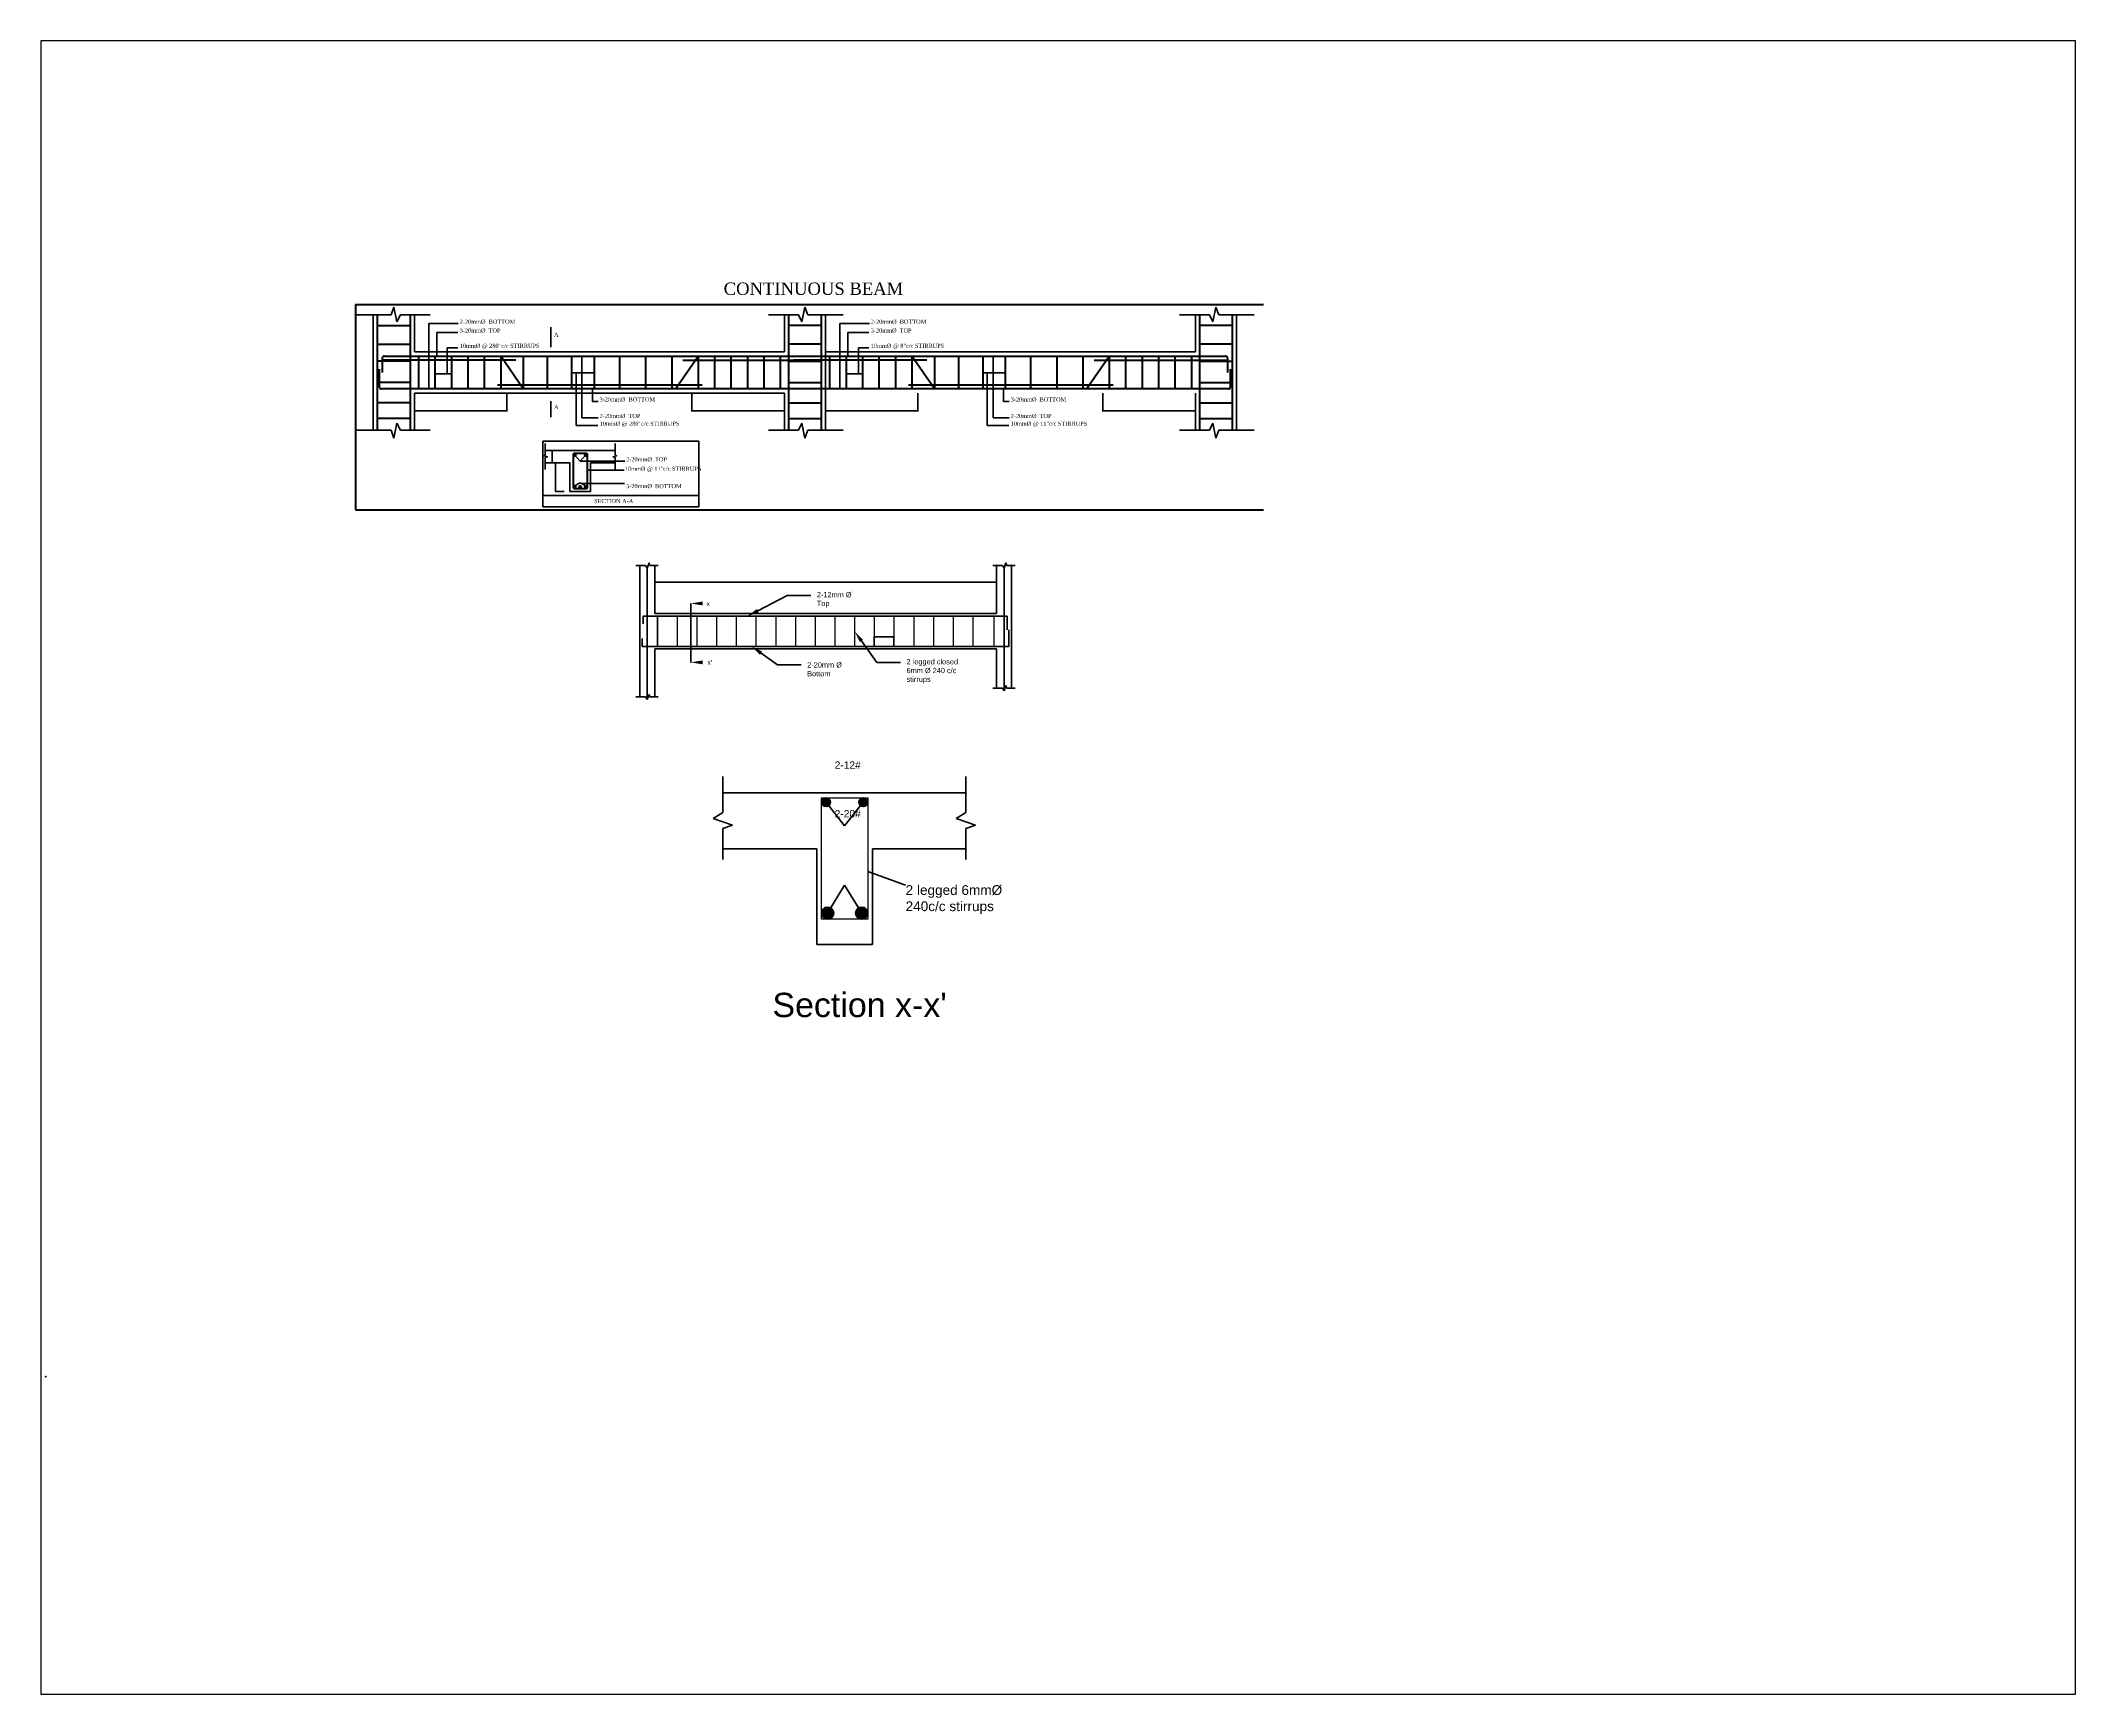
# Paper-space layout 'Layout1' of a CAD drawing. Header units: feet. Extents: x 1 to 15.8, y 0.8 to 12.8.
# The model-space entities are those that its viewports show. They can reach past a viewport. Long polylines and large blocks are cut down to what shows.
import ezdxf
from ezdxf import colors
from ezdxf.entities.mleader import LeaderData, LeaderLine
from ezdxf.math import Vec2, Vec3

# ---------------------------------------------------------------- set-up
doc = ezdxf.new("R2010")
doc.units = ezdxf.units.FT
doc.header["$MEASUREMENT"] = 0
doc.linetypes.add('ACAD_ISO02W100', pattern=[15, 12, -3])
doc.linetypes.add('CENTER2', pattern=[1.125, 0.75, -0.125, 0.125, -0.125])
doc.layers.add('GRID', color=7, linetype='CENTER2', plot=False)
doc.layers.add('P-SANR-FIXT', color=6, linetype='Continuous', lineweight=9)
doc.layers.add('red', color=1, linetype='Continuous')
doc.styles.get("Standard").update_dxf_attribs({"font": 'arial.ttf'})
doc.dimstyles.new('Copy of Standard', dxfattribs={"dimscale": 0.3, "dimtxt": 0.18, "dimasz": 0.18, "dimexe": 0.18, "dimexo": 0.0625, "dimgap": 0.09, "dimtad": 0, "dimtih": 1, "dimtoh": 1, "dimdec": 4, "dimzin": 0, "dimdsep": 46, "dimtxsty": 'Standard', "dimcen": 0.09, "dimadec": 0, "dimazin": 0, "dimtfac": 1, "dimtdec": 4, "dimtofl": 0, "dimtmove": 0, "dimatfit": 3, "dimfxl": 1, "dimtolj": 1, "dimtzin": 0, "dimarcsym": 0})
doc.dimstyles.get("Standard").update_dxf_attribs({"dimtxt": 0.18, "dimasz": 0.18, "dimexe": 0.18, "dimexo": 0.0625, "dimgap": 0.09, "dimtad": 0, "dimtih": 1, "dimtoh": 1, "dimdec": 4, "dimzin": 0, "dimdsep": 46, "dimtxsty": 'Standard', "dimcen": 0.09, "dimadec": 0, "dimazin": 0, "dimtfac": 1, "dimtdec": 4, "dimtofl": 0, "dimtmove": 0, "dimatfit": 3, "dimfxl": 1, "dimtolj": 1, "dimtzin": 0, "dimarcsym": 0})

# ---------------------------------------------------------------- blocks, each defined once
blk = doc.blocks.new('*D29')
at = {"color": 0, "lineweight": -2, "transparency": 16777216}
for p, q in [((3293456, 4374649), (3293456, 4586377)), ((3293456, 4586377), (4446768, 4586377)), ((5600082, 4586377), (4446770, 4586377)), ((5600082, 4374649), (5600082, 4586377))]:
    blk.add_line(p, q, dxfattribs=at)
at = {"color": 0, "transparency": 16777216}
for points in [[(3293456, 4586377), (3293456, 4586377), (3293456, 4586377)], [(5600082, 4586377), (5600082, 4586377), (5600082, 4586377)]]:
    blk.add_solid(points, dxfattribs=at)
at = {"layer": 'Defpoints', "color": 0, "transparency": 16777216}
for p in [(5600082, 4586377), (3293456, 4374649), (5600082, 4374649)]:
    blk.add_point(p, dxfattribs=at)
at = {"color": 0, "transparency": 16777216, "insert": (4446769, 4586377), "char_height": 0.18, "attachment_point": 5}
blk.add_mtext('\\A1;2306626.0625', dxfattribs=at)
blk = doc.blocks.new('*D30')
at = {"color": 0, "lineweight": -2, "transparency": 16777216}
for p, q in [((4775019, 4152858), (4775019, 4216811)), ((4775020, 4216811), (4841557, 4216811)), ((4908094, 4216811), (4841557, 4216811)), ((4908094, 4152858), (4908094, 4216811))]:
    blk.add_line(p, q, dxfattribs=at)
at = {"color": 0, "transparency": 16777216}
for points in [[(4775020, 4216811), (4775020, 4216811), (4775019, 4216811)], [(4908094, 4216811), (4908094, 4216811), (4908094, 4216811)]]:
    blk.add_solid(points, dxfattribs=at)
at = {"layer": 'Defpoints', "color": 0, "transparency": 16777216}
for p in [(4775019, 4152858), (4908094, 4216811), (4908094, 4152858)]:
    blk.add_point(p, dxfattribs=at)
at = {"color": 0, "transparency": 16777216, "insert": (4841557, 4216811), "char_height": 0.054, "attachment_point": 5}
blk.add_mtext('\\A1;133074.5805', dxfattribs=at)
blk = doc.blocks.new('*D33')
at = {"color": 0, "lineweight": -2, "transparency": 16777216}
for p, q in [((4386569, 2278240), (4386569, 2140455)), ((4763802, 2278240), (4763802, 2140455)), ((4386569, 2140455), (4575185, 2140455)), ((4763802, 2140455), (4575186, 2140455))]:
    blk.add_line(p, q, dxfattribs=at)
at = {"color": 0, "transparency": 16777216}
for points in [[(4386569, 2140455), (4386569, 2140455), (4386569, 2140455)], [(4763802, 2140455), (4763802, 2140455), (4763802, 2140455)]]:
    blk.add_solid(points, dxfattribs=at)
at = {"layer": 'Defpoints', "color": 0, "transparency": 16777216}
for p in [(4386569, 2278240), (4763802, 2278240), (4763802, 2140455)]:
    blk.add_point(p, dxfattribs=at)
at = {"color": 0, "transparency": 16777216, "insert": (4575185, 2140455), "char_height": 0.054, "attachment_point": 5}
blk.add_mtext('\\A1;377232.4380', dxfattribs=at)
blk = doc.blocks.new('*D47')
at = {"color": 0, "lineweight": -2, "transparency": 16777216}
for p, q in [((-818681, -776377), (-818681, -776365)), ((-818681, -776365), (-818615, -776365)), ((-818548, -776365), (-818614, -776365)), ((-818548, -776377), (-818548, -776365))]:
    blk.add_line(p, q, dxfattribs=at)
at = {"color": 0, "transparency": 16777216}
for points in [[(-818681, -776365), (-818681, -776365), (-818681, -776365)], [(-818548, -776365), (-818548, -776365), (-818548, -776365)]]:
    blk.add_solid(points, dxfattribs=at)
at = {"layer": 'Defpoints', "color": 0, "transparency": 16777216}
for p in [(-818681, -776377), (-818548, -776365), (-818548, -776377)]:
    blk.add_point(p, dxfattribs=at)
at = {"color": 0, "transparency": 16777216, "insert": (-818615, -776365), "char_height": 0.18, "attachment_point": 5}
blk.add_mtext('\\A1;133.2557', dxfattribs=at)
blk = doc.blocks.new('*D48')
at = {"color": 0, "lineweight": -2, "transparency": 16777216}
for p, q in [((-818596, -776390), (-818596, -776386)), ((-818596, -776386), (-818592, -776386)), ((-818588, -776386), (-818592, -776386)), ((-818588, -776390), (-818588, -776386))]:
    blk.add_line(p, q, dxfattribs=at)
at = {"color": 0, "transparency": 16777216}
for points in [[(-818596, -776386), (-818596, -776386), (-818596, -776386)], [(-818588, -776386), (-818588, -776386), (-818588, -776386)]]:
    blk.add_solid(points, dxfattribs=at)
at = {"layer": 'Defpoints', "color": 0, "transparency": 16777216}
for p in [(-818596, -776390), (-818588, -776386), (-818588, -776390)]:
    blk.add_point(p, dxfattribs=at)
at = {"color": 0, "transparency": 16777216, "insert": (-818592, -776386), "char_height": 0.054, "attachment_point": 5}
blk.add_mtext('\\A1;7.6878', dxfattribs=at)
blk = doc.blocks.new('*D49')
at = {"color": 0, "lineweight": -2, "transparency": 16777216}
for p, q in [((-818617, -776438), (-818617, -776440)), ((-818617, -776440), (-818615, -776440)), ((-818611, -776440), (-818614, -776440)), ((-818611, -776438), (-818611, -776440))]:
    blk.add_line(p, q, dxfattribs=at)
at = {"color": 0, "transparency": 16777216}
for points in [[(-818617, -776440), (-818617, -776440), (-818617, -776440)], [(-818611, -776440), (-818611, -776440), (-818611, -776440)]]:
    blk.add_solid(points, dxfattribs=at)
at = {"layer": 'Defpoints', "color": 0, "transparency": 16777216}
for p in [(-818617, -776438), (-818611, -776438), (-818611, -776440)]:
    blk.add_point(p, dxfattribs=at)
at = {"color": 0, "transparency": 16777216, "insert": (-818614, -776440), "char_height": 0.054, "attachment_point": 5}
blk.add_mtext('\\A1;5.8940', dxfattribs=at)
blk = doc.blocks.new('*D50')
at = {"color": 0, "lineweight": -2, "transparency": 16777216}
for p, q in [((-818617, -776424), (-818621, -776424)), ((-818617, -776438), (-818621, -776438)), ((-818620, -776425), (-818620, -776430)), ((-818620, -776438), (-818620, -776430))]:
    blk.add_line(p, q, dxfattribs=at)
at = {"color": 0, "transparency": 16777216}
for points in [[(-818620, -776425), (-818620, -776425), (-818620, -776424)], [(-818620, -776438), (-818620, -776438), (-818620, -776438)]]:
    blk.add_solid(points, dxfattribs=at)
at = {"layer": 'Defpoints', "color": 0, "transparency": 16777216}
for p in [(-818620, -776424), (-818617, -776424), (-818617, -776438)]:
    blk.add_point(p, dxfattribs=at)
at = {"color": 0, "transparency": 16777216, "insert": (-818620, -776430), "char_height": 0.054, "attachment_point": 5}
blk.add_mtext('\\A1;13.8381', dxfattribs=at)
blk = doc.blocks.new('*D51')
at = {"color": 0, "lineweight": -2, "transparency": 16777216}
for p, q in [((-818667, -776802), (-818667, -776804)), ((-818667, -776804), (-818664, -776804)), ((-818661, -776804), (-818664, -776804)), ((-818661, -776802), (-818661, -776804))]:
    blk.add_line(p, q, dxfattribs=at)
at = {"color": 0, "transparency": 16777216}
for points in [[(-818667, -776804), (-818667, -776804), (-818667, -776804)], [(-818661, -776804), (-818661, -776804), (-818661, -776804)]]:
    blk.add_solid(points, dxfattribs=at)
at = {"layer": 'Defpoints', "color": 0, "transparency": 16777216}
for p in [(-818667, -776802), (-818661, -776802), (-818661, -776804)]:
    blk.add_point(p, dxfattribs=at)
at = {"color": 0, "transparency": 16777216, "insert": (-818664, -776804), "char_height": 0.054, "attachment_point": 5}
blk.add_mtext('\\A1;5.8940', dxfattribs=at)
blk = doc.blocks.new('*D52')
at = {"color": 0, "lineweight": -2, "transparency": 16777216}
for p, q in [((-818667, -776788), (-818670, -776788)), ((-818670, -776788), (-818670, -776794)), ((-818670, -776802), (-818670, -776794)), ((-818667, -776802), (-818670, -776802))]:
    blk.add_line(p, q, dxfattribs=at)
at = {"color": 0, "transparency": 16777216}
for points in [[(-818670, -776788), (-818670, -776788), (-818670, -776788)], [(-818670, -776802), (-818670, -776802), (-818670, -776802)]]:
    blk.add_solid(points, dxfattribs=at)
at = {"layer": 'Defpoints', "color": 0, "transparency": 16777216}
for p in [(-818670, -776788), (-818667, -776788), (-818667, -776802)]:
    blk.add_point(p, dxfattribs=at)
at = {"color": 0, "transparency": 16777216, "insert": (-818670, -776794), "char_height": 0.054, "attachment_point": 5}
blk.add_mtext('\\A1;13.8381', dxfattribs=at)
blk = doc.blocks.new('*D41')
at = {"color": 0, "lineweight": -2, "transparency": 16777216}
for p, q in [((-818515, -776802), (-818515, -776804)), ((-818515, -776804), (-818513, -776804)), ((-818510, -776804), (-818512, -776804)), ((-818510, -776802), (-818510, -776804))]:
    blk.add_line(p, q, dxfattribs=at)
at = {"color": 0, "transparency": 16777216}
for points in [[(-818515, -776804), (-818515, -776804), (-818515, -776804)], [(-818510, -776804), (-818510, -776804), (-818510, -776804)]]:
    blk.add_solid(points, dxfattribs=at)
at = {"layer": 'Defpoints', "color": 0, "transparency": 16777216}
for p in [(-818515, -776802), (-818510, -776802), (-818510, -776804)]:
    blk.add_point(p, dxfattribs=at)
at = {"color": 0, "transparency": 16777216, "insert": (-818513, -776804), "char_height": 0.054, "attachment_point": 5}
blk.add_mtext('\\A1;5.8940', dxfattribs=at)
blk = doc.blocks.new('*D42')
at = {"color": 0, "lineweight": -2, "transparency": 16777216}
for p, q in [((-818515, -776788), (-818519, -776788)), ((-818519, -776788), (-818519, -776794)), ((-818519, -776802), (-818519, -776794)), ((-818515, -776802), (-818519, -776802))]:
    blk.add_line(p, q, dxfattribs=at)
at = {"color": 0, "transparency": 16777216}
for points in [[(-818519, -776788), (-818519, -776788), (-818519, -776788)], [(-818519, -776802), (-818519, -776802), (-818519, -776802)]]:
    blk.add_solid(points, dxfattribs=at)
at = {"layer": 'Defpoints', "color": 0, "transparency": 16777216}
for p in [(-818519, -776788), (-818515, -776788), (-818515, -776802)]:
    blk.add_point(p, dxfattribs=at)
at = {"color": 0, "transparency": 16777216, "insert": (-818519, -776794), "char_height": 0.054, "attachment_point": 5}
blk.add_mtext('\\A1;13.8381', dxfattribs=at)
blk = doc.blocks.new('*D43')
at = {"color": 0, "lineweight": -2, "transparency": 16777216}
for p, q in [((-818328, -776802), (-818328, -776804)), ((-818328, -776804), (-818325, -776804)), ((-818322, -776804), (-818325, -776804)), ((-818322, -776802), (-818322, -776804))]:
    blk.add_line(p, q, dxfattribs=at)
at = {"color": 0, "transparency": 16777216}
for points in [[(-818328, -776804), (-818328, -776804), (-818328, -776804)], [(-818322, -776804), (-818322, -776804), (-818322, -776804)]]:
    blk.add_solid(points, dxfattribs=at)
at = {"layer": 'Defpoints', "color": 0, "transparency": 16777216}
for p in [(-818328, -776802), (-818322, -776802), (-818322, -776804)]:
    blk.add_point(p, dxfattribs=at)
at = {"color": 0, "transparency": 16777216, "insert": (-818325, -776804), "char_height": 0.054, "attachment_point": 5}
blk.add_mtext('\\A1;5.8940', dxfattribs=at)
blk = doc.blocks.new('*D44')
at = {"color": 0, "lineweight": -2, "transparency": 16777216}
for p, q in [((-818328, -776788), (-818331, -776788)), ((-818331, -776788), (-818331, -776794)), ((-818331, -776802), (-818331, -776794)), ((-818328, -776802), (-818331, -776802))]:
    blk.add_line(p, q, dxfattribs=at)
at = {"color": 0, "transparency": 16777216}
for points in [[(-818331, -776788), (-818331, -776788), (-818331, -776788)], [(-818331, -776802), (-818331, -776802), (-818331, -776802)]]:
    blk.add_solid(points, dxfattribs=at)
at = {"layer": 'Defpoints', "color": 0, "transparency": 16777216}
for p in [(-818331, -776788), (-818328, -776788), (-818328, -776802)]:
    blk.add_point(p, dxfattribs=at)
at = {"color": 0, "transparency": 16777216, "insert": (-818331, -776794), "char_height": 0.054, "attachment_point": 5}
blk.add_mtext('\\A1;13.8381', dxfattribs=at)
blk = doc.blocks.new('*D45')
at = {"color": 0, "lineweight": -2, "transparency": 16777216}
for p, q in [((-818202, -776802), (-818202, -776804)), ((-818202, -776804), (-818199, -776804)), ((-818196, -776804), (-818199, -776804)), ((-818196, -776802), (-818196, -776804))]:
    blk.add_line(p, q, dxfattribs=at)
at = {"color": 0, "transparency": 16777216}
for points in [[(-818202, -776804), (-818202, -776804), (-818202, -776804)], [(-818196, -776804), (-818196, -776804), (-818196, -776804)]]:
    blk.add_solid(points, dxfattribs=at)
at = {"layer": 'Defpoints', "color": 0, "transparency": 16777216}
for p in [(-818202, -776802), (-818196, -776802), (-818196, -776804)]:
    blk.add_point(p, dxfattribs=at)
at = {"color": 0, "transparency": 16777216, "insert": (-818199, -776804), "char_height": 0.054, "attachment_point": 5}
blk.add_mtext('\\A1;5.8940', dxfattribs=at)
blk = doc.blocks.new('*D46')
at = {"color": 0, "lineweight": -2, "transparency": 16777216}
for p, q in [((-818202, -776788), (-818205, -776788)), ((-818205, -776788), (-818205, -776794)), ((-818205, -776802), (-818205, -776794)), ((-818202, -776802), (-818205, -776802))]:
    blk.add_line(p, q, dxfattribs=at)
at = {"color": 0, "transparency": 16777216}
for points in [[(-818205, -776788), (-818205, -776788), (-818205, -776788)], [(-818205, -776802), (-818205, -776802), (-818205, -776802)]]:
    blk.add_solid(points, dxfattribs=at)
at = {"layer": 'Defpoints', "color": 0, "transparency": 16777216}
for p in [(-818205, -776788), (-818202, -776788), (-818202, -776802)]:
    blk.add_point(p, dxfattribs=at)
at = {"color": 0, "transparency": 16777216, "insert": (-818205, -776794), "char_height": 0.054, "attachment_point": 5}
blk.add_mtext('\\A1;13.8381', dxfattribs=at)
blk = doc.blocks.new('*D65')
at = {"color": 0, "lineweight": -2, "ltscale": 0.25, "transparency": 16777216}
for p, q in [((1670617, 5754893), (1670617, 5741702)), ((1670617, 5741702), (1982809, 5741702)), ((2295003, 5741702), (1982810, 5741702)), ((2295003, 5754893), (2295003, 5741702))]:
    blk.add_line(p, q, dxfattribs=at)
at = {"color": 0, "ltscale": 0.25, "transparency": 16777216}
for points in [[(1670617, 5741702), (1670617, 5741702), (1670617, 5741702)], [(2295003, 5741702), (2295003, 5741702), (2295003, 5741702)]]:
    blk.add_solid(points, dxfattribs=at)
at = {"layer": 'Defpoints', "color": 0, "ltscale": 0.25, "transparency": 16777216}
for p in [(1670617, 5754893), (1670617, 5741702), (2295003, 5754893)]:
    blk.add_point(p, dxfattribs=at)
at = {"color": 0, "ltscale": 0.25, "transparency": 16777216, "insert": (1982810, 5741702), "char_height": 0.18, "attachment_point": 5}
blk.add_mtext('\\A1;L/4', dxfattribs=at)
blk = doc.blocks.new('*D66')
at = {"color": 0, "lineweight": -2, "ltscale": 0.25, "transparency": 16777216}
for p, q in [((3543775, 5754893), (3543775, 5741702)), ((3543775, 5741702), (3855968, 5741702)), ((4168161, 5741702), (3855968, 5741702)), ((4168161, 5754893), (4168161, 5741702))]:
    blk.add_line(p, q, dxfattribs=at)
at = {"color": 0, "ltscale": 0.25, "transparency": 16777216}
for points in [[(3543775, 5741702), (3543775, 5741702), (3543775, 5741702)], [(4168161, 5741702), (4168161, 5741702), (4168161, 5741702)]]:
    blk.add_solid(points, dxfattribs=at)
at = {"layer": 'Defpoints', "color": 0, "ltscale": 0.25, "transparency": 16777216}
for p in [(3543775, 5754893), (4168161, 5754893), (4168161, 5741702)]:
    blk.add_point(p, dxfattribs=at)
at = {"color": 0, "ltscale": 0.25, "transparency": 16777216, "insert": (3855968, 5741702), "char_height": 0.18, "attachment_point": 5}
blk.add_mtext('\\A1;L/4', dxfattribs=at)
blk = doc.blocks.new('*D63')
at = {"color": 0, "lineweight": -2, "ltscale": 0.25, "transparency": 16777216}
for p, q in [((2601257, 5475740), (2601257, 5475740)), ((2601257, 5475740), (2601257, 5434115)), ((2601257, 5392489), (2601257, 5434114)), ((2601257, 5392489), (2601257, 5392489))]:
    blk.add_line(p, q, dxfattribs=at)
at = {"color": 0, "ltscale": 0.25, "transparency": 16777216}
for points in [[(2601257, 5475740), (2601257, 5475740), (2601257, 5475740)], [(2601257, 5392489), (2601257, 5392489), (2601257, 5392489)]]:
    blk.add_solid(points, dxfattribs=at)
at = {"layer": 'Defpoints', "color": 0, "ltscale": 0.25, "transparency": 16777216}
for p in [(2601257, 5475740), (2601257, 5475740), (2601257, 5392489)]:
    blk.add_point(p, dxfattribs=at)
at = {"color": 0, "ltscale": 0.25, "transparency": 16777216, "insert": (2601257, 5434114), "char_height": 0.18, "attachment_point": 5}
blk.add_mtext('\\A1;83251.4830', dxfattribs=at)
blk = doc.blocks.new('*D64')
at = {"color": 0, "lineweight": -2, "ltscale": 0.25, "transparency": 16777216}
for p, q in [((2682764, 5392489), (2623128, 5392489)), ((2623128, 5392488), (2623128, 5295362)), ((2623128, 5198235), (2623128, 5295362)), ((2682764, 5198235), (2623128, 5198235))]:
    blk.add_line(p, q, dxfattribs=at)
at = {"color": 0, "ltscale": 0.25, "transparency": 16777216}
for points in [[(2623128, 5392488), (2623128, 5392488), (2623128, 5392489)], [(2623128, 5198235), (2623128, 5198235), (2623128, 5198235)]]:
    blk.add_solid(points, dxfattribs=at)
at = {"layer": 'Defpoints', "color": 0, "ltscale": 0.25, "transparency": 16777216}
for p in [(2682764, 5392489), (2623128, 5198235), (2682764, 5198235)]:
    blk.add_point(p, dxfattribs=at)
at = {"color": 0, "ltscale": 0.25, "transparency": 16777216, "insert": (2623128, 5295362), "char_height": 0.18, "attachment_point": 5}
blk.add_mtext('\\A1;194253.4604', dxfattribs=at)
blk = doc.blocks.new('*D67')
at = {"color": 0, "lineweight": -2, "ltscale": 0.25, "transparency": 16777216}
for p, q in [((4445666, 5754893), (4445666, 5741702)), ((4445666, 5741702), (4757859, 5741702)), ((5070052, 5741702), (4757859, 5741702)), ((5070052, 5754893), (5070052, 5741702))]:
    blk.add_line(p, q, dxfattribs=at)
at = {"color": 0, "ltscale": 0.25, "transparency": 16777216}
for points in [[(4445666, 5741702), (4445666, 5741702), (4445666, 5741702)], [(5070052, 5741702), (5070052, 5741702), (5070052, 5741702)]]:
    blk.add_solid(points, dxfattribs=at)
at = {"layer": 'Defpoints', "color": 0, "ltscale": 0.25, "transparency": 16777216}
for p in [(4445666, 5754893), (4445666, 5741702), (5070052, 5754893)]:
    blk.add_point(p, dxfattribs=at)
at = {"color": 0, "ltscale": 0.25, "transparency": 16777216, "insert": (4757859, 5741702), "char_height": 0.18, "attachment_point": 5}
blk.add_mtext('\\A1;L/4', dxfattribs=at)
blk = doc.blocks.new('*D68')
at = {"color": 0, "lineweight": -2, "ltscale": 0.25, "transparency": 16777216}
for p, q in [((6318824, 5754893), (6318824, 5741702)), ((6318825, 5741702), (6631017, 5741702)), ((6943210, 5741702), (6631018, 5741702)), ((6943211, 5754893), (6943211, 5741702))]:
    blk.add_line(p, q, dxfattribs=at)
at = {"color": 0, "ltscale": 0.25, "transparency": 16777216}
for points in [[(6318825, 5741702), (6318825, 5741702), (6318824, 5741702)], [(6943210, 5741702), (6943210, 5741702), (6943211, 5741702)]]:
    blk.add_solid(points, dxfattribs=at)
at = {"layer": 'Defpoints', "color": 0, "ltscale": 0.25, "transparency": 16777216}
for p in [(6318824, 5754893), (6943211, 5754893), (6943211, 5741702)]:
    blk.add_point(p, dxfattribs=at)
at = {"color": 0, "ltscale": 0.25, "transparency": 16777216, "insert": (6631018, 5741702), "char_height": 0.18, "attachment_point": 5}
blk.add_mtext('\\A1;L/4', dxfattribs=at)

msp = doc.modelspace()

# ---------------------------------------------------------------- hatches: boundary and pattern name
at = {"layer": 'red'}
h = msp.add_hatch(color=256, dxfattribs=at)
h.dxf.hatch_style = 1
h.paths.add_polyline_path([(4419372.04607, 3101178.80079, 1), (4479242.09916, 3101178.80079, 1)])
h = msp.add_hatch(color=256, dxfattribs=at)
h.dxf.hatch_style = 1
h.paths.add_polyline_path([(4671128.78961, 3101178.80079, 1), (4730998.84271, 3101178.80079, 1)])
h = msp.add_hatch(color=256, dxfattribs=at)
h.dxf.hatch_style = 1
h.paths.add_polyline_path([(4501379.09781, 2352046.83573, 1), (4419372.04607, 2352046.83573, 1)])
h = msp.add_hatch(color=256, dxfattribs=at)
h.dxf.hatch_style = 1
h.paths.add_polyline_path([(4648991.79096, 2352046.83573, 1), (4730998.84271, 2352046.83573, 1)])
h = msp.add_hatch(color=256, dxfattribs=at)
h.dxf.hatch_style = 1
h.paths.add_polyline_path([(-818666.33365, -776788.80487, 1), (-818665.39822, -776788.80487, 1)])
h = msp.add_hatch(color=256, dxfattribs=at)
h.dxf.hatch_style = 1
h.paths.add_polyline_path([(-818665.05235, -776800.50955, 1), (-818666.33365, -776800.50955, 1)])
h = msp.add_hatch(color=256, dxfattribs=at)
h.dxf.hatch_style = 1
h.paths.add_polyline_path([(-818664.53982, -776800.50955, 1), (-818663.25852, -776800.50955, 1)])
h = msp.add_hatch(color=256, dxfattribs=at)
h.dxf.hatch_style = 1
h.paths.add_polyline_path([(-818662.746, -776800.50955, 1), (-818661.46469, -776800.50955, 1)])
h = msp.add_hatch(color=256, dxfattribs=at)
h.dxf.hatch_style = 1
h.paths.add_polyline_path([(-818662.40012, -776788.80487, 1), (-818661.46469, -776788.80487, 1)])
h = msp.add_hatch(color=256, dxfattribs=at)
h.dxf.hatch_style = 1
h.paths.add_polyline_path([(-818616.8266, -776425.43392, 1), (-818615.89117, -776425.43392, 1)])
h = msp.add_hatch(color=256, dxfattribs=at)
h.dxf.hatch_style = 1
h.paths.add_polyline_path([(-818615.5453, -776437.1386, 1), (-818616.8266, -776437.1386, 1)])
h = msp.add_hatch(color=256, dxfattribs=at)
h.dxf.hatch_style = 1
h.paths.add_polyline_path([(-818615.03277, -776437.1386, 1), (-818613.75147, -776437.1386, 1)])
h = msp.add_hatch(color=256, dxfattribs=at)
h.dxf.hatch_style = 1
h.paths.add_polyline_path([(-818613.23895, -776437.1386, 1), (-818611.95764, -776437.1386, 1)])
h = msp.add_hatch(color=256, dxfattribs=at)
h.dxf.hatch_style = 1
h.paths.add_polyline_path([(-818612.89307, -776425.43392, 1), (-818611.95764, -776425.43392, 1)])
h = msp.add_hatch(color=256, dxfattribs=at)
h.dxf.hatch_style = 1
h.paths.add_polyline_path([(-818514.95571, -776788.80487, 1), (-818514.02028, -776788.80487, 1)])
h = msp.add_hatch(color=256, dxfattribs=at)
h.dxf.hatch_style = 1
h.paths.add_polyline_path([(-818513.6744, -776800.50955, 1), (-818514.95571, -776800.50955, 1)])
h = msp.add_hatch(color=256, dxfattribs=at)
h.dxf.hatch_style = 1
h.paths.add_polyline_path([(-818513.16188, -776800.50955, 1), (-818511.88057, -776800.50955, 1)])
h = msp.add_hatch(color=256, dxfattribs=at)
h.dxf.hatch_style = 1
h.paths.add_polyline_path([(-818511.36805, -776800.50955, 1), (-818510.08675, -776800.50955, 1)])
h = msp.add_hatch(color=256, dxfattribs=at)
h.dxf.hatch_style = 1
h.paths.add_polyline_path([(-818511.02218, -776788.80487, 1), (-818510.08675, -776788.80487, 1)])
h = msp.add_hatch(color=256, dxfattribs=at)
h.dxf.hatch_style = 1
h.paths.add_polyline_path([(-818327.53429, -776788.80487, 1), (-818326.59887, -776788.80487, 1)])
h = msp.add_hatch(color=256, dxfattribs=at)
h.dxf.hatch_style = 1
h.paths.add_polyline_path([(-818326.25299, -776800.50955, 1), (-818327.53429, -776800.50955, 1)])
h = msp.add_hatch(color=256, dxfattribs=at)
h.dxf.hatch_style = 1
h.paths.add_polyline_path([(-818325.74047, -776800.50955, 1), (-818324.45916, -776800.50955, 1)])
h = msp.add_hatch(color=256, dxfattribs=at)
h.dxf.hatch_style = 1
h.paths.add_polyline_path([(-818323.94664, -776800.50955, 1), (-818322.66534, -776800.50955, 1)])
h = msp.add_hatch(color=256, dxfattribs=at)
h.dxf.hatch_style = 1
h.paths.add_polyline_path([(-818323.60077, -776788.80487, 1), (-818322.66534, -776788.80487, 1)])
h = msp.add_hatch(color=256, dxfattribs=at)
h.dxf.hatch_style = 1
h.paths.add_polyline_path([(-818201.08438, -776788.80487, 1), (-818200.14895, -776788.80487, 1)])
h = msp.add_hatch(color=256, dxfattribs=at)
h.dxf.hatch_style = 1
h.paths.add_polyline_path([(-818199.80307, -776800.50955, 1), (-818201.08438, -776800.50955, 1)])
h = msp.add_hatch(color=256, dxfattribs=at)
h.dxf.hatch_style = 1
h.paths.add_polyline_path([(-818199.29055, -776800.50955, 1), (-818198.00925, -776800.50955, 1)])
h = msp.add_hatch(color=256, dxfattribs=at)
h.dxf.hatch_style = 1
h.paths.add_polyline_path([(-818197.49672, -776800.50955, 1), (-818196.21542, -776800.50955, 1)])
h = msp.add_hatch(color=256, dxfattribs=at)
h.dxf.hatch_style = 1
h.paths.add_polyline_path([(-818197.15085, -776788.80487, 1), (-818196.21542, -776788.80487, 1)])

# ---------------------------------------------------------------- linework, layer by layer
at = {"color": 7, "lineweight": 30, "ltscale": 0.25, "true_color": 0xffffff}
for p, q in [((1272187.38369, 6460985.23167), (7402801.50699, 6460985.23167)), ((1272187.38369, 6460985.23167), (1272187.38369, 5073619.61476)), ((2355018.91752, 6084439.85952), (1454202.79575, 6084439.85952)), ((1698367.17997, 6112190.35387), (1698367.17997, 5890186.39913)), ((1809369.15734, 6112190.35387), (1809369.15734, 5890186.39913)), ((1920371.13471, 6112190.35387), (1920371.13471, 5890186.39913)), ((2031373.11208, 6112190.35387), (2031373.11208, 5890186.39913)), ((2142375.08945, 6112190.35387), (2142375.08945, 5890186.39913)), ((2253377.06682, 6112190.35387), (2253377.06682, 5890186.39913)), ((2406004.7857, 5890186.39913), (2253377.06682, 6112190.35387)), ((2406004.7857, 6112190.35387), (2406004.7857, 5890186.39913)), ((2567522.91556, 6112190.35387), (2567522.91556, 5890186.39913)), ((2732004.5263, 6112190.35387), (2732004.5263, 5890186.39913)), ((2884632.24518, 6112190.35387), (2884632.24518, 5890186.39913)), ((3055040.72264, 6112190.35387), (3055040.72264, 5890186.39913)), ((3231376.19356, 6112190.35387), (3231376.19356, 5890186.39913)), ((3407711.72785, 6112190.35387), (3407711.72785, 5890186.39913)), ((3432773.07636, 5890186.39913), (3585400.79524, 6112190.35387)), ((3483758.94454, 6084439.85952), (4384575.06631, 6084439.85952)), ((3585400.79524, 6112190.35387), (3585400.79524, 5890186.39913)), ((3696402.77261, 6112190.35387), (3696402.77261, 5890186.39913)), ((3807404.74998, 6112190.35387), (3807404.74998, 5890186.39913)), ((3918406.72735, 6112190.35387), (3918406.72735, 5890186.39913)), ((4029408.70472, 6112190.35387), (4029408.70472, 5890186.39913)), ((4140410.68209, 6112190.35387), (4140410.68209, 5890186.39913)), ((5130068.35174, 6084439.85952), (4229252.22997, 6084439.85952)), ((4473416.6142, 6112190.35387), (4473416.6142, 5890186.39913)), ((4584418.59156, 6112190.35387), (4584418.59156, 5890186.39913)), ((4695420.56893, 6112190.35387), (4695420.56893, 5890186.39913)), ((4806422.5463, 6112190.35387), (4806422.5463, 5890186.39913)), ((4917424.52367, 6112190.35387), (4917424.52367, 5890186.39913)), ((5028426.50104, 6112190.35387), (5028426.50104, 5890186.39913)), ((5181054.21992, 5890186.39913), (5028426.50104, 6112190.35387)), ((5181054.21992, 6112190.35387), (5181054.21992, 5890186.39913)), ((5342572.34978, 6112190.35387), (5342572.34978, 5890186.39913)), ((5507053.96052, 6112190.35387), (5507053.96052, 5890186.39913)), ((5659681.6794, 6112190.35387), (5659681.6794, 5890186.39913)), ((5830090.15686, 6112190.35387), (5830090.15686, 5890186.39913)), ((6006425.62778, 6112190.35387), (6006425.62778, 5890186.39913)), ((6182761.16207, 6112190.35387), (6182761.16207, 5890186.39913)), ((6207822.51058, 5890186.39913), (6360450.22947, 6112190.35387)), ((6258808.37876, 6084439.85952), (7159624.50053, 6084439.85952)), ((6360450.22947, 6112190.35387), (6360450.22947, 5890186.39913)), ((6471452.20683, 6112190.35387), (6471452.20683, 5890186.39913)), ((6582454.1842, 6112190.35387), (6582454.1842, 5890186.39913)), ((6693456.16157, 6112190.35387), (6693456.16157, 5890186.39913)), ((6804458.13894, 6112190.35387), (6804458.13894, 5890186.39913)), ((6915460.11631, 6112190.35387), (6915460.11631, 5890186.39913)), ((2231540.91691, 5917936.89347), (3613557.12007, 5917936.89347)), ((5006590.35113, 5917936.89347), (6388606.55429, 5917936.89347)), ((1272187.38369, 5073619.61476), (7402801.50699, 5073619.61476))]:
    msp.add_line(p, q, dxfattribs=at)
at = {"color": 7, "true_color": 0xffffff}
for p, q in [((1274487.38496, 6389695.29729), (1513070.41039, 6389695.29729)), ((1393111.74221, 5612681.4557), (1393111.74221, 6389695.29729)), ((1513070.41039, 6389695.29729), (1532890.99795, 6443180.93296)), ((1532890.99795, 6443180.93296), (1552506.069, 6342995.45172)), ((1552506.069, 6342995.45172), (1575952.75867, 6389695.29729)), ((1575952.75867, 6389695.29729), (1777546.13951, 6389695.29729)), ((1670616.68563, 6389695.29729), (1670616.68563, 6139940.8482)), ((4262825.10339, 6389695.29729), (4061231.72255, 6389695.29729)), ((4168161.17643, 6389695.29729), (4168161.17643, 6139940.8482)), ((4286271.79306, 6342995.45172), (4262825.10339, 6389695.29729)), ((4305886.86411, 6443180.93296), (4286271.79306, 6342995.45172)), ((4325707.45167, 6389695.29729), (4305886.86411, 6443180.93296)), ((4564290.4771, 6389695.29729), (4325707.45167, 6389695.29729)), ((4445666.11985, 5612681.4557), (4445666.11985, 6389695.29729)), ((7037874.53761, 6389695.29729), (6836281.15677, 6389695.29729)), ((6943210.61065, 6389695.29729), (6943210.61065, 6139940.8482)), ((7061321.22728, 6342995.45172), (7037874.53761, 6389695.29729)), ((7080936.29833, 6443180.93296), (7061321.22728, 6342995.45172)), ((7100756.88589, 6389695.29729), (7080936.29833, 6443180.93296)), ((7339339.91132, 6389695.29729), (7100756.88589, 6389695.29729)), ((7220715.55407, 5612681.4557), (7220715.55407, 6389695.29729)), ((1670616.68563, 6139940.8482), (4168161.17643, 6139940.8482)), ((4445666.11985, 6139940.8482), (6943210.61065, 6139940.8482)), ((4168161.17643, 5862435.90478), (1670616.68563, 5862435.90478)), ((1670616.68563, 5862435.90478), (1670616.68563, 5612681.4557)), ((4168161.17643, 5862435.90478), (4168161.17643, 5612681.4557)), ((6943210.61065, 5862435.90478), (6943210.61065, 5612681.4557)), ((1532890.99795, 5559195.82002), (1552506.069, 5659381.30127)), ((1552506.069, 5659381.30127), (1575952.75867, 5612681.4557)), ((4286271.79306, 5659381.30127), (4262825.10339, 5612681.4557)), ((4305886.86411, 5559195.82002), (4286271.79306, 5659381.30127)), ((7061321.22728, 5659381.30127), (7037874.53761, 5612681.4557)), ((7080936.29833, 5559195.82002), (7061321.22728, 5659381.30127)), ((1274487.38496, 5612681.4557), (1513070.41039, 5612681.4557)), ((1513070.41039, 5612681.4557), (1532890.99795, 5559195.82002)), ((1575952.75867, 5612681.4557), (1777546.13951, 5612681.4557)), ((2554491.20198, 5521672.90702), (2554491.20198, 5443954.37815)), ((3026249.6058, 5521672.90702), (3026249.6058, 5443954.37815)), ((4262825.10339, 5612681.4557), (4061231.72255, 5612681.4557)), ((4325707.45167, 5612681.4557), (4305886.86411, 5559195.82002)), ((4564290.4771, 5612681.4557), (4325707.45167, 5612681.4557)), ((7037874.53761, 5612681.4557), (6836281.15677, 5612681.4557)), ((7100756.88589, 5612681.4557), (7080936.29833, 5559195.82002)), ((7339339.91132, 5612681.4557), (7100756.88589, 5612681.4557)), ((2542413.78187, 5438225.19624), (2554491.20198, 5443954.37815)), ((2570524.676, 5431202.33766), (2542413.78187, 5438225.19624)), ((2720994.16803, 5475740.15759), (2554491.20198, 5475740.15759)), ((2554491.20198, 5427521.79505), (2570524.676, 5431202.33766)), ((2554491.20198, 5345583.6812), (2554491.20198, 5427521.79505)), ((2554491.20198, 5392488.67456), (2720994.16803, 5392488.67456)), ((2859746.63974, 5475740.15759), (3026249.6058, 5475740.15759)), ((3026249.6058, 5392488.67456), (2859746.63974, 5392488.67456)), ((3010216.13178, 5431202.33766), (3038327.02591, 5438225.19624)), ((3026249.6058, 5427521.79505), (3010216.13178, 5431202.33766)), ((3038327.02591, 5438225.19624), (3026249.6058, 5443954.37815)), ((3026249.6058, 5345583.6812), (3026249.6058, 5427521.79505))]:
    msp.add_line(p, q, dxfattribs=at)
at = {"color": 7, "lineweight": 30, "true_color": 0xffffff}
for p, q in [((1420862.23655, 5612681.4557), (1420862.23655, 6389695.29729)), ((1420862.23655, 6318917.7831), (1642866.19129, 6318917.7831)), ((1642866.19129, 6389695.29729), (1642866.19129, 5612681.4557)), ((4195911.67077, 6389695.29729), (4195911.67077, 5612681.4557)), ((4417915.62551, 6318917.7831), (4195911.67077, 6318917.7831)), ((4417915.62551, 5612681.4557), (4417915.62551, 6389695.29729)), ((6970961.10499, 6389695.29729), (6970961.10499, 5612681.4557)), ((7192965.05973, 6318917.7831), (6970961.10499, 6318917.7831)), ((7192965.05973, 5612681.4557), (7192965.05973, 6389695.29729)), ((1420862.23655, 6192679.71861), (1642866.19129, 6192679.71861)), ((4417915.62551, 6192679.71861), (4195911.67077, 6192679.71861)), ((7192965.05973, 6192679.71861), (6970961.10499, 6192679.71861)), ((1454202.79575, 6098315.10669), (1454202.79575, 6001188.3765)), ((1468078.04292, 6112190.35387), (4370699.81914, 6112190.35387)), ((4243127.47714, 6112190.35387), (7145749.25336, 6112190.35387)), ((7159624.50053, 6098315.10669), (7159624.50053, 6001188.3765)), ((1434737.48372, 5904061.6463), (1434737.48372, 6024296.59077)), ((7179089.81256, 5904061.6463), (7179089.81256, 6024296.59077)), ((1642866.19129, 5795931.48243), (1420862.23655, 5795931.48243)), ((4390165.13117, 5890186.39913), (1448612.7309, 5890186.39913)), ((4195911.67077, 5795931.48243), (4417915.62551, 5795931.48243)), ((7165214.56539, 5890186.39913), (4223662.16512, 5890186.39913)), ((6970961.10499, 5795931.48243), (7192965.05973, 5795931.48243)), ((1642866.19129, 5689731.20844), (1420862.23655, 5689731.20844)), ((4195911.67077, 5689731.20844), (4417915.62551, 5689731.20844)), ((6970961.10499, 5689731.20844), (7192965.05973, 5689731.20844))]:
    msp.add_line(p, q, dxfattribs=at)
at = {"color": 7, "ltscale": 0.25, "true_color": 0xffffff}
for p, q in [((1767337.04513, 5890186.39913), (1767337.04513, 6331646.86965)), ((1767337.04513, 6331646.86965), (1967205.18828, 6331646.86965)), ((4542386.47935, 5890186.39913), (4542386.47935, 6331646.86965)), ((4542386.47935, 6331646.86965), (4742254.6225, 6331646.86965)), ((1821428.16015, 6112190.35387), (1821428.16015, 6272001.38018)), ((1821428.16015, 6272001.38018), (1963864.88446, 6272001.38018)), ((4596477.59437, 6112190.35387), (4596477.59437, 6272001.38018)), ((4596477.59437, 6272001.38018), (4738914.31868, 6272001.38018)), ((1892895.21122, 5992481.06705), (1892895.21122, 6168552.42069)), ((1892895.21122, 6168552.42069), (1963864.88446, 6168552.42069)), ((2801875.31229, 5695259.35573), (2801875.31229, 6112190.35387)), ((4667944.64545, 5992481.06705), (4667944.64545, 6168552.42069)), ((4667944.64545, 6168552.42069), (4738914.31868, 6168552.42069)), ((5576924.74651, 5695259.35573), (5576924.74651, 6112190.35387)), ((1920371.13471, 5992481.06705), (1809369.15734, 5992481.06705)), ((2732004.5263, 5999100.77748), (2884632.24518, 5999100.77748)), ((2761815.4361, 5643444.36585), (2761815.4361, 5999100.77748)), ((4695420.56893, 5992481.06705), (4584418.59156, 5992481.06705)), ((5507053.96052, 5999100.77748), (5659681.6794, 5999100.77748)), ((5536864.87032, 5643444.36585), (5536864.87032, 5999100.77748)), ((2295002.80833, 5862435.90478), (2295002.80833, 5737562.14144)), ((2873371.00281, 5806538.8148), (2873371.00281, 5890186.39913)), ((2873371.00281, 5806538.8148), (2911638.13878, 5806538.8148)), ((3543775.05373, 5862435.90478), (3543775.05373, 5737562.14144)), ((5070052.24255, 5862435.90478), (5070052.24255, 5737562.14144)), ((5648420.43703, 5806538.8148), (5648420.43703, 5890186.39913)), ((5648420.43703, 5806538.8148), (5686687.573, 5806538.8148)), ((6318824.48795, 5862435.90478), (6318824.48795, 5737562.14144)), ((2295002.80833, 5754893.16496), (2295002.80833, 5754893.16496)), ((2761815.4361, 5643444.36585), (2908297.83496, 5643444.36585)), ((2801875.31229, 5695259.35573), (2911638.13878, 5695259.35573)), ((3543775.05373, 5754893.16496), (3543775.05373, 5754893.16496)), ((5070052.24255, 5754893.16496), (5070052.24255, 5754893.16496)), ((5536864.87032, 5643444.36585), (5683347.26918, 5643444.36585)), ((5576924.74651, 5695259.35573), (5686687.573, 5695259.35573)), ((6318824.48795, 5754893.16496), (6318824.48795, 5754893.16496)), ((2790584.5739, 5401764.62654), (2749896.61668, 5447102.484)), ((2790584.5739, 5401764.62654), (2828527.33361, 5444520.85145)), ((2790584.5739, 5401764.62654), (3090757.51135, 5401764.62654)), ((2789505.37252, 5256269.31367), (2752018.50709, 5237110.80925)), ((2789505.37252, 5256269.31367), (2828332.36653, 5237110.80925)), ((2797754.44225, 5252198.95378), (3087919.2259, 5252187.24396)), ((2837643.72988, 5341614.00962), (3087395.47081, 5341614.00962))]:
    msp.add_line(p, q, dxfattribs=at)
for p, q in [((2592240.7324, 6173317.24542), (2592240.7324, 6307634.75019)), ((2592240.7324, 5808182.29201), (2592240.7324, 5699945.85092)), ((3165644.70863, 4698463.44544), (3231438.48836, 4698463.44544)), ((3191431.95852, 4698463.44544), (3191431.95852, 3811299.57526)), ((3231438.48836, 4698463.44544), (3242443.88105, 4680563.20682)), ((3242443.88105, 4680563.20682), (3254700.95926, 4715840.4967)), ((3260738.60776, 4698463.44544), (3254700.95926, 4715840.4967)), ((3260738.60776, 4698463.44544), (3317054.35325, 4698463.44544)), ((3293455.80359, 4698463.44544), (3293455.80359, 4374648.63283)), ((5574294.61618, 4698463.44544), (5640088.39591, 4698463.44544)), ((5600081.86607, 4374648.63283), (5600081.86607, 4698463.44544)), ((5640088.39591, 4698463.44544), (5651093.7886, 4680563.20682)), ((5651093.7886, 4680563.20682), (5663350.86681, 4715840.4967)), ((5669388.51531, 4698463.44544), (5663350.86681, 4715840.4967)), ((5669388.51531, 4698463.44544), (5725704.2608, 4698463.44544)), ((5702105.71114, 4698463.44544), (5702105.71114, 3870606.64507)), ((3214528.78068, 4356905.35543), (3214528.78068, 4305061.62777)), ((3293455.80359, 4374648.63283), (5600081.86607, 4374648.63283)), ((3311199.08099, 4356905.35543), (3311199.08099, 4152857.66528)), ((5672071.51504, 4356905.35543), (5672071.51504, 4264354.20709)), ((5684362.43374, 4152857.66528), (5684362.43374, 4264354.20709)), ((3209175.23592, 4152857.66528), (3209175.23592, 4205025.98359)), ((3293455.80359, 4135114.38788), (3293455.80359, 3811299.57526)), ((3293455.80359, 4135114.38788), (5600081.86607, 4135114.38788)), ((5600081.86607, 4135114.38788), (5600081.86607, 3870606.64507)), ((5574294.61618, 3870606.64507), (5640088.39591, 3870606.64507)), ((5640088.39591, 3870606.64507), (5651093.7886, 3852706.40645)), ((5651093.7886, 3852706.40645), (5663350.86681, 3887983.69633)), ((5669388.51531, 3870606.64507), (5663350.86681, 3887983.69633)), ((5669388.51531, 3870606.64507), (5725704.2608, 3870606.64507)), ((3165644.70863, 3811299.57526), (3231438.48836, 3811299.57526)), ((3231438.48836, 3811299.57526), (3242443.88105, 3793399.33664)), ((3242443.88105, 3793399.33664), (3254700.95926, 3828676.62652)), ((3260738.60776, 3811299.57526), (3254700.95926, 3828676.62652)), ((3260738.60776, 3811299.57526), (3317054.35325, 3811299.57526)), ((3753057.86201, 3274766.40568), (3753057.86201, 3031494.37532)), ((3755114.92691, 3163916.64803), (5395255.96186, 3163916.64803)), ((5393198.89697, 3274766.40568), (5393198.89697, 3031494.37532)), ((3753057.86201, 3031494.37532), (3686871.85764, 2990802.01449)), ((4575185.44439, 2942340.87237), (4449307.07261, 3101178.80079)), ((4575185.44439, 2942340.87237), (4701063.81616, 3101178.80079)), ((5393198.89697, 3031494.37532), (5327012.89259, 2990802.01449)), ((3686871.85764, 2990802.01449), (3817309.38484, 2945481.55542)), ((3753057.86201, 2923157.39325), (3817309.38484, 2945481.55542)), ((3753057.86201, 2923157.39325), (3753057.86201, 2714930.32675)), ((5327012.89259, 2990802.01449), (5457450.41979, 2945481.55542)), ((5393198.89697, 2923157.39325), (5457450.41979, 2945481.55542)), ((5393198.89697, 2923157.39325), (5393198.89697, 2714930.32675)), ((3755114.92691, 2786684.20999), (4386569.22537, 2786684.20999)), ((4386569.22537, 2786684.20999), (4386569.22537, 2278240.48916)), ((4763801.66341, 2786684.20999), (5395255.96186, 2786684.20999)), ((4763801.66341, 2786684.20999), (4763801.66341, 2278240.48916)), ((4730998.84271, 2632243.74342), (4986589.68445, 2540757.02694)), ((4575185.44439, 2540645.59367), (4460375.57194, 2352046.83573)), ((4575185.44439, 2540645.59367), (4689995.31683, 2352046.83573)), ((-818748.76982, -776546.26072), (-818748.78312, -776558.36791)), ((-818748.77086, -776560.77122), (-818748.77086, -776590.26143)), ((-818748.76982, -776546.26072), (-818748.75653, -776558.36791)), ((-818748.76878, -776560.77122), (-818748.76878, -776590.26143)), ((-818732.12941, -776590.2797), (-818748.76878, -776590.26143)), ((-818732.12941, -776590.2797), (-818732.09702, -776560.78953)), ((-818713.49447, -775255.18372), (-818543.81416, -775255.18481)), ((-818688.70741, -776358.65558), (-818684.90645, -776358.65558)), ((-818688.70741, -776409.90776), (-818684.90645, -776409.90776)), ((-818687.21766, -776358.65558), (-818687.21766, -776409.90776)), ((-818686.19262, -776390.17567), (-818686.19262, -776387.16186)), ((-818685.88334, -776378.38767), (-818685.88334, -776381.38272)), ((-818684.90645, -776358.65558), (-818684.27066, -776359.68969)), ((-818684.90645, -776409.90776), (-818684.27066, -776410.94187)), ((-818684.27066, -776359.68969), (-818683.56256, -776357.65169)), ((-818684.27066, -776410.94187), (-818683.56256, -776408.90388)), ((-818683.21376, -776358.65558), (-818683.56256, -776357.65169)), ((-818683.21376, -776409.90776), (-818683.56256, -776408.90388)), ((-818683.21376, -776358.65558), (-818679.96035, -776358.65558)), ((-818683.21376, -776409.90776), (-818679.96035, -776409.90776)), ((-818681.32366, -776358.65558), (-818681.32366, -776377.36262)), ((-818681.32366, -776377.36262), (-818548.06798, -776377.36262)), ((-818681.32366, -776391.20071), (-818681.32366, -776409.90776)), ((-818681.32366, -776391.20071), (-818548.06798, -776391.20071)), ((-818680.29862, -776378.38767), (-818680.29862, -776390.17567)), ((-818676.74436, -776789.89364), (-818677.77847, -776790.52943)), ((-818677.77847, -776790.52943), (-818675.74047, -776791.23753)), ((-818676.74436, -776786.09268), (-818676.74436, -776789.89364)), ((-818676.74436, -776791.58633), (-818675.74047, -776791.23753)), ((-818676.74436, -776791.58633), (-818676.74436, -776794.83974)), ((-818676.71222, -776787.82463), (-818651.08612, -776787.82463)), ((-818676.71222, -776793.71863), (-818666.84617, -776793.71863)), ((-818676.65416, -775086.01916), (-818676.65416, -774786.35547)), ((-818666.84617, -776793.71863), (-818666.84617, -776801.66272)), ((-818666.84617, -776801.66272), (-818660.95217, -776801.66272)), ((-818663.89917, -776791.2866), (-818665.86594, -776788.80487)), ((-818663.89917, -776797.56282), (-818665.693, -776800.50955)), ((-818663.89917, -776791.2866), (-818661.93241, -776788.80487)), ((-818663.89917, -776800.50955), (-818663.89917, -776797.56282)), ((-818663.89917, -776797.56282), (-818662.10534, -776800.50955)), ((-818661.46469, -776796.13166), (-818657.47126, -776797.56108)), ((-818660.95217, -776793.71863), (-818651.08612, -776793.71863)), ((-818660.95217, -776793.71863), (-818660.95217, -776801.66272)), ((-818651.11826, -776789.89364), (-818652.15238, -776790.52943)), ((-818652.15238, -776790.52943), (-818650.11438, -776791.23753)), ((-818651.11826, -776786.09268), (-818651.11826, -776789.89364)), ((-818651.11826, -776791.58633), (-818650.11438, -776791.23753)), ((-818651.11826, -776791.58633), (-818651.11826, -776794.83974)), ((-818629.49557, -775256.03596), (-818629.49447, -775122.03478)), ((-818629.49447, -775122.03478), (-818543.83048, -775122.07356)), ((-818627.23731, -776426.52269), (-818628.27142, -776427.15848)), ((-818628.27142, -776427.15848), (-818626.23342, -776427.86659)), ((-818627.23731, -776422.72173), (-818627.23731, -776426.52269)), ((-818627.23731, -776428.21539), (-818626.23342, -776427.86659)), ((-818627.23731, -776428.21539), (-818627.23731, -776431.46879)), ((-818627.20517, -776424.45369), (-818601.57908, -776424.45369)), ((-818627.20517, -776430.34769), (-818617.33912, -776430.34769)), ((-818625.65557, -775252.19583), (-818625.65447, -775122.03481)), ((-818625.65557, -775252.19599), (-818543.81416, -775252.19651)), ((-818625.65527, -775216.19583), (-818547.65527, -775216.19649)), ((-818625.65516, -775204.19583), (-818547.65516, -775204.19649)), ((-818625.65506, -775192.19583), (-818547.65506, -775192.19649)), ((-818625.65496, -775180.19583), (-818547.65496, -775180.19649)), ((-818625.65486, -775168.19583), (-818547.65486, -775168.19649)), ((-818625.65476, -775156.19583), (-818547.65476, -775156.19649)), ((-818625.65466, -775144.19583), (-818547.65466, -775144.19649)), ((-818625.65456, -775132.19583), (-818547.65456, -775132.19649)), ((-818608.29972, -775132.53091), (-818624.69913, -775156.19597)), ((-818617.33912, -776430.34769), (-818617.33912, -776438.29178)), ((-818617.33912, -776438.29178), (-818611.44512, -776438.29178)), ((-818614.39212, -776427.91566), (-818616.35889, -776425.43392)), ((-818614.39212, -776434.19187), (-818616.18595, -776437.1386)), ((-818614.39212, -776427.91566), (-818612.42536, -776425.43392)), ((-818614.39212, -776437.1386), (-818614.39212, -776434.19187)), ((-818614.39212, -776434.19187), (-818612.5983, -776437.1386)), ((-818611.95764, -776432.76072), (-818607.96421, -776434.19013)), ((-818611.44512, -776430.34769), (-818601.57908, -776430.34769)), ((-818611.44512, -776430.34769), (-818611.44512, -776438.29178)), ((-818608.8389, -775234.20527), (-818608.83824, -775156.19597)), ((-818566.10232, -775234.20527), (-818608.8389, -775234.20527)), ((-818591.06714, -775156.19597), (-818608.29972, -775132.53091)), ((-818601.61122, -776426.52269), (-818602.64533, -776427.15848)), ((-818602.64533, -776427.15848), (-818600.60733, -776427.86659)), ((-818601.61122, -776422.72173), (-818601.61122, -776426.52269)), ((-818601.61122, -776428.21539), (-818600.60733, -776427.86659)), ((-818601.61122, -776428.21539), (-818601.61122, -776431.46879)), ((-818597.52524, -776590.2797), (-818597.55762, -776560.78953)), ((-818597.52523, -776590.28249), (-818587.84194, -776590.26143)), ((-818591.56492, -779325.62606), (-818425.71284, -779325.62712)), ((-818591.56492, -779325.62606), (-818425.71284, -779325.62712)), ((-818590.72462, -779082.63899), (-818590.72462, -778913.76612)), ((-818577.70941, -776590.2797), (-818587.83986, -776590.26143)), ((-818586.65432, -775122.03514), (-818586.65511, -775216.19616)), ((-818577.70941, -776590.2797), (-818577.67703, -776560.78953)), ((-818566.10232, -775122.03531), (-818566.10232, -775234.20527)), ((-818554.72462, -779156.46149), (-818554.72462, -778913.76612)), ((-818554.72462, -779156.46149), (-818554.72462, -778913.76612)), ((-818554.72462, -779156.4778), (-818475.88462, -779156.4778)), ((-818554.72462, -779156.4778), (-818475.88462, -779156.4778)), ((-818549.55773, -776358.65558), (-818545.75677, -776358.65558)), ((-818549.55773, -776406.48154), (-818545.75677, -776406.48154)), ((-818548.06798, -776377.36262), (-818548.06798, -776358.65558)), ((-818548.06798, -776391.20071), (-818548.06798, -776406.48154)), ((-818547.64239, -775255.18478), (-818547.65166, -775122.07183)), ((-818547.63849, -775311.24849), (-818423.29633, -775311.30478)), ((-818545.75677, -776358.65558), (-818545.12098, -776359.68969)), ((-818545.75677, -776406.48154), (-818545.12098, -776407.51566)), ((-818545.72462, -778913.7978), (-818545.72462, -778913.77729)), ((-818545.72462, -778913.7978), (-818545.72462, -778913.77729)), ((-818545.72462, -778913.7978), (-818307.04462, -778913.7978)), ((-818545.72462, -778913.7978), (-818307.04462, -778913.7978)), ((-818545.72462, -778922.7978), (-818404.34819, -778922.7978)), ((-818545.72462, -779078.7978), (-818545.72462, -778922.7978)), ((-818545.72462, -778922.7978), (-818404.34819, -778922.7978)), ((-818545.72462, -779078.7978), (-818545.72462, -778922.7978)), ((-818545.72462, -779152.6378), (-818545.72462, -779078.7978)), ((-818545.72462, -779152.6378), (-818545.72462, -779082.6378)), ((-818545.72462, -779152.6378), (-818479.72462, -779152.6378)), ((-818545.72462, -779152.6378), (-818479.72462, -779152.6378)), ((-818545.12098, -776359.68969), (-818544.41287, -776357.65169)), ((-818545.12098, -776407.51566), (-818544.41287, -776405.47766)), ((-818544.06407, -776358.65558), (-818544.41287, -776357.65169)), ((-818544.06407, -776406.48154), (-818544.41287, -776405.47766)), ((-818544.06407, -776358.65558), (-818540.81067, -776358.65558)), ((-818544.06407, -776406.48154), (-818540.81067, -776406.48154)), ((-818543.90908, -776378.38767), (-818543.90908, -776383.73442)), ((-818543.89075, -775255.18481), (-818543.83048, -775122.07356)), ((-818543.19902, -776390.17567), (-818543.19902, -776383.73442)), ((-818542.17397, -776358.65558), (-818542.17397, -776406.48154)), ((-818525.36641, -776789.89364), (-818526.40052, -776790.52943)), ((-818526.40052, -776790.52943), (-818524.36253, -776791.23753)), ((-818525.36641, -776786.09268), (-818525.36641, -776789.89364)), ((-818525.36641, -776791.58633), (-818524.36253, -776791.23753)), ((-818525.36641, -776791.58633), (-818525.36641, -776794.83974)), ((-818525.33427, -776787.82463), (-818499.70818, -776787.82463)), ((-818525.33427, -776793.71863), (-818515.46823, -776793.71863)), ((-818515.46823, -776793.71863), (-818515.46823, -776801.66272)), ((-818515.46823, -776801.66272), (-818509.57423, -776801.66272)), ((-818512.52123, -776791.2866), (-818514.48799, -776788.80487)), ((-818512.52123, -776797.56282), (-818514.31505, -776800.50955)), ((-818512.52123, -776791.2866), (-818510.55446, -776788.80487)), ((-818512.52123, -776800.50955), (-818512.52123, -776797.56282)), ((-818512.52123, -776797.56282), (-818510.7274, -776800.50955)), ((-818510.08675, -776796.13166), (-818506.09331, -776797.56108)), ((-818509.57423, -776793.71863), (-818499.70818, -776793.71863)), ((-818509.57423, -776793.71863), (-818509.57423, -776801.66272)), ((-818507.56492, -779192.47711), (-818503.72492, -779192.47714)), ((-818507.56492, -779192.47711), (-818503.72492, -779192.47714)), ((-818503.72602, -779322.63816), (-818503.72492, -779192.47714)), ((-818503.72602, -779322.63816), (-818503.72492, -779192.47714)), ((-818503.72602, -779322.63832), (-818425.71305, -779322.63882)), ((-818503.72602, -779322.63832), (-818425.71305, -779322.63882)), ((-818499.74032, -776789.89364), (-818500.77443, -776790.52943)), ((-818500.77443, -776790.52943), (-818498.73643, -776791.23753)), ((-818499.74032, -776786.09268), (-818499.74032, -776789.89364)), ((-818499.74032, -776791.58633), (-818498.73643, -776791.23753)), ((-818499.74032, -776791.58633), (-818499.74032, -776794.83974)), ((-818475.88462, -779156.4778), (-818475.88462, -779152.6378)), ((-818434.91659, -776590.2797), (-818434.94897, -776560.78953)), ((-818434.91658, -776590.28249), (-818425.23329, -776590.26143)), ((-818428.97416, -774786.35547), (-818238.65416, -774786.35547)), ((-818426.64451, -779078.7978), (-818415.15997, -779078.7978)), ((-818426.64451, -779078.7978), (-818415.15997, -779078.7978)), ((-818425.96042, -779152.6378), (-818401.72462, -779152.6378)), ((-818425.96042, -779152.6378), (-818397.88462, -779152.6378)), ((-818425.96042, -779152.6378), (-818425.96042, -779156.4778)), ((-818425.96042, -779156.4778), (-818425.96042, -779152.6378)), ((-818425.96042, -779156.4778), (-818425.72462, -779156.4778)), ((-818425.96042, -779156.4778), (-818425.72462, -779156.4778)), ((-818425.96042, -779156.4778), (-818425.96042, -779156.4778)), ((-818421.88462, -779156.4778), (-818425.72462, -779156.4778)), ((-818425.72211, -779192.48642), (-818421.90092, -779192.48616)), ((-818425.70894, -779381.69082), (-818425.72211, -779192.48642)), ((-818425.70894, -779381.69082), (-818425.72211, -779192.48642)), ((-818425.70894, -779381.69082), (-818301.36678, -779381.74712)), ((-818425.70894, -779381.69082), (-818301.36678, -779381.74712)), ((-818425.23225, -776546.26072), (-818425.24554, -776558.36791)), ((-818425.23225, -776546.26072), (-818425.21895, -776558.36791)), ((-818415.10076, -776590.2797), (-818425.23121, -776590.26143)), ((-818421.98526, -779378.75612), (-818421.90092, -779192.48616)), ((-818421.98526, -779378.75612), (-818421.90092, -779192.48616)), ((-818421.98526, -779378.75612), (-818363.53653, -779378.7818)), ((-818421.98526, -779378.75612), (-818363.53653, -779378.7818)), ((-818421.9612, -779322.63884), (-818421.88462, -779322.63884)), ((-818421.9612, -779322.63884), (-818421.88462, -779322.63884)), ((-818421.9612, -779325.62714), (-818421.88462, -779325.62714)), ((-818421.9612, -779325.62714), (-818421.88462, -779325.62714)), ((-818421.88462, -779156.4778), (-818301.88462, -779156.4778)), ((-818421.88462, -779156.4778), (-818301.88462, -779156.4778)), ((-818415.10076, -776590.2797), (-818415.06838, -776560.78953)), ((-818401.7976, -779082.6378), (-818401.72462, -779082.6378)), ((-818401.7976, -779082.6378), (-818401.79057, -779082.6378)), ((-818401.79057, -779078.7978), (-818401.72462, -779078.7978)), ((-818401.72462, -779042.7978), (-818401.72462, -778925.32446)), ((-818401.72462, -779042.7978), (-818401.72462, -778925.32446)), ((-818397.88462, -779042.7978), (-818397.88462, -778925.32923)), ((-818397.88462, -779042.7978), (-818397.88462, -778925.32923)), ((-818397.88462, -779082.6378), (-818397.88462, -779078.7978)), ((-818397.88462, -779082.6378), (-818397.88462, -779078.7978)), ((-818397.88462, -779152.6378), (-818301.88462, -779152.6378)), ((-818397.88462, -779152.6378), (-818301.88462, -779152.6378)), ((-818395.27346, -778922.7978), (-818349.88462, -778922.7978)), ((-818395.27346, -778922.7978), (-818349.88462, -778922.7978)), ((-818391.98526, -779378.7697), (-818391.98526, -779378.7693)), ((-818363.53653, -779378.78263), (-818363.53653, -779378.7818)), ((-818363.53653, -779378.78263), (-818363.53653, -779378.7818)), ((-818359.89994, -779378.78428), (-818359.89994, -779378.78339)), ((-818359.89994, -779378.78339), (-818301.15142, -779378.8092)), ((-818359.89994, -779378.78428), (-818359.89994, -779378.78339)), ((-818359.89994, -779378.78339), (-818301.15142, -779378.8092)), ((-818346.04462, -778922.7978), (-818301.88462, -778922.7978)), ((-818346.04462, -778922.7978), (-818298.04462, -778922.7978)), ((-818337.945, -776789.89364), (-818338.97911, -776790.52943)), ((-818338.97911, -776790.52943), (-818336.94112, -776791.23753)), ((-818337.945, -776786.09268), (-818337.945, -776789.89364)), ((-818337.945, -776791.58633), (-818336.94112, -776791.23753)), ((-818337.945, -776791.58633), (-818337.945, -776794.83974)), ((-818337.91286, -776787.82463), (-818312.28677, -776787.82463)), ((-818337.91286, -776793.71863), (-818328.04682, -776793.71863)), ((-818328.04682, -776793.71863), (-818328.04682, -776801.66272)), ((-818328.04682, -776801.66272), (-818322.15282, -776801.66272)), ((-818325.09982, -776791.2866), (-818327.06658, -776788.80487)), ((-818325.09982, -776797.56282), (-818326.89364, -776800.50955)), ((-818325.09982, -776791.2866), (-818323.13305, -776788.80487)), ((-818325.09982, -776800.50955), (-818325.09982, -776797.56282)), ((-818325.09982, -776797.56282), (-818323.30599, -776800.50955)), ((-818322.66534, -776796.13166), (-818318.6719, -776797.56108)), ((-818322.15282, -776793.71863), (-818312.28677, -776793.71863)), ((-818322.15282, -776793.71863), (-818322.15282, -776801.66272)), ((-818312.31891, -776789.89364), (-818313.35302, -776790.52943)), ((-818313.35302, -776790.52943), (-818311.31502, -776791.23753)), ((-818312.31891, -776786.09268), (-818312.31891, -776789.89364)), ((-818312.31891, -776791.58633), (-818311.31502, -776791.23753)), ((-818312.31891, -776791.58633), (-818312.31891, -776794.83974)), ((-818307.04462, -778856.7978), (-818116.72462, -778856.7978)), ((-818307.04462, -778913.7978), (-818307.04462, -778856.7978)), ((-818307.04462, -778856.7978), (-818116.72462, -778856.7978)), ((-818307.04462, -778913.7978), (-818307.04462, -778856.7978)), ((-818301.88462, -778965.6378), (-818301.88462, -778961.7978)), ((-818301.88462, -778961.7978), (-818125.72462, -778961.7978)), ((-818301.88462, -778965.6378), (-818301.88462, -778961.7978)), ((-818301.88462, -778965.6378), (-818125.72462, -778965.6378)), ((-818301.88462, -779152.6378), (-818301.88462, -779001.6378)), ((-818301.88462, -779001.6378), (-818298.04462, -779001.6378)), ((-818301.88462, -779152.6378), (-818301.88462, -779001.6378)), ((-818301.1514, -779276.4778), (-818301.1514, -779207.01051)), ((-818298.04462, -779207.01051), (-818301.1514, -779207.01051)), ((-818301.1514, -779280.3178), (-818298.04462, -779280.3178)), ((-818301.1514, -779378.81088), (-818301.1514, -779310.3178)), ((-818301.1514, -779310.3178), (-818298.04462, -779310.3178)), ((-818298.04462, -778865.7978), (-818125.72462, -778865.7978)), ((-818298.04462, -778913.7978), (-818298.04462, -778865.7978)), ((-818298.04462, -778865.7978), (-818125.72462, -778865.7978)), ((-818298.04462, -778913.7978), (-818298.04462, -778865.7978)), ((-818298.04462, -778922.7978), (-818298.04462, -778913.7978)), ((-818298.04462, -778922.7978), (-818298.04462, -778913.7978)), ((-818298.04462, -778961.7978), (-818125.72462, -778961.7978)), ((-818298.04462, -778965.6378), (-818125.72462, -778965.6378)), ((-818298.04462, -779073.6378), (-818298.04462, -779001.6378)), ((-818298.04462, -779073.6378), (-818298.04462, -779001.6378)), ((-818298.04462, -779073.6378), (-818125.72462, -779073.6378)), ((-818298.04462, -779073.6378), (-818125.72462, -779073.6378)), ((-818298.04462, -779077.4778), (-818250.04462, -779077.4778)), ((-818298.04462, -779152.6378), (-818298.04462, -779077.4778)), ((-818298.04462, -779077.4778), (-818250.04462, -779077.4778)), ((-818298.04462, -779152.6378), (-818298.04462, -779077.4778)), ((-818298.04462, -779280.3178), (-818298.04462, -779207.01051)), ((-818298.04462, -779280.3178), (-818298.04462, -779209.9988)), ((-818298.04462, -779335.9988), (-818298.04462, -779310.3178)), ((-818298.04462, -779338.93514), (-818298.04462, -779310.3178)), ((-818298.04462, -779381.81054), (-818298.04462, -779338.93514)), ((-818298.04462, -779381.81054), (-818298.04462, -779338.93514)), ((-818273.30556, -776590.2797), (-818273.33794, -776560.78953)), ((-818273.30556, -776590.28249), (-818263.62226, -776590.26143)), ((-818253.48973, -776590.2797), (-818263.62018, -776590.26143)), ((-818125.72462, -779335.9988), (-818262.04462, -779335.9988)), ((-818253.48973, -776590.2797), (-818253.45735, -776560.78953)), ((-818246.20462, -779077.4778), (-818205.26573, -779077.4778)), ((-818246.20462, -779077.4778), (-818205.26573, -779077.4778)), ((-818125.72462, -779207.01051), (-818246.0769, -779207.01051)), ((-818246.0769, -779210.85051), (-818246.0769, -779207.01051)), ((-818125.72462, -779210.85051), (-818246.0769, -779210.85051)), ((-818125.72462, -779210.85051), (-818246.0769, -779210.85051)), ((-818246.0769, -779210.85051), (-818246.0769, -779210.85051)), ((-818238.65416, -774786.35547), (-818238.65416, -775275.40817)), ((-818211.49509, -776789.89364), (-818212.5292, -776790.52943)), ((-818212.5292, -776790.52943), (-818210.4912, -776791.23753)), ((-818211.49509, -776786.09268), (-818211.49509, -776789.89364)), ((-818211.49509, -776791.58633), (-818210.4912, -776791.23753)), ((-818211.49509, -776791.58633), (-818211.49509, -776794.83974)), ((-818211.46295, -776787.82463), (-818185.83685, -776787.82463)), ((-818211.46295, -776793.71863), (-818201.5969, -776793.71863)), ((-818205.26573, -779077.4778), (-818125.72462, -779077.4778)), ((-818201.5969, -776793.71863), (-818201.5969, -776801.66272)), ((-818201.5969, -776801.66272), (-818195.7029, -776801.66272)), ((-818201.42573, -779077.4778), (-818125.72462, -779077.4778)), ((-818198.6499, -776791.2866), (-818200.61666, -776788.80487)), ((-818198.6499, -776797.56282), (-818200.44373, -776800.50955)), ((-818198.6499, -776791.2866), (-818196.68313, -776788.80487)), ((-818198.6499, -776800.50955), (-818198.6499, -776797.56282)), ((-818198.6499, -776797.56282), (-818196.85607, -776800.50955)), ((-818196.21542, -776796.13166), (-818192.22199, -776797.56108)), ((-818195.7029, -776793.71863), (-818185.83685, -776793.71863)), ((-818195.7029, -776793.71863), (-818195.7029, -776801.66272)), ((-818185.86899, -776789.89364), (-818186.9031, -776790.52943)), ((-818186.9031, -776790.52943), (-818184.86511, -776791.23753)), ((-818185.86899, -776786.09268), (-818185.86899, -776789.89364)), ((-818185.86899, -776791.58633), (-818184.86511, -776791.23753)), ((-818185.86899, -776791.58633), (-818185.86899, -776794.83974)), ((-818125.72462, -778865.7978), (-818125.72462, -778913.7978)), ((-818125.72462, -778865.7978), (-818125.72462, -778913.7978)), ((-818125.72462, -778913.7978), (-818125.72462, -778961.7978)), ((-818125.72462, -778913.7978), (-818125.72462, -778961.7978)), ((-818125.72462, -778965.6378), (-818125.72462, -779073.6378)), ((-818125.72462, -778965.6378), (-818125.72462, -779073.6378)), ((-818125.72462, -779077.4778), (-818125.72462, -779207.01051)), ((-818125.72462, -779077.4778), (-818125.72462, -779207.01051)), ((-818125.72462, -779210.85051), (-818125.72462, -779335.9988)), ((-818125.72462, -779210.85051), (-818125.72462, -779335.9988)), ((-818118.33509, -776590.2797), (-818118.36748, -776560.78953)), ((-818118.33509, -776590.2797), (-818101.69572, -776590.26143)), ((-818116.72462, -778856.7978), (-818116.72462, -779345.85051)), ((-818116.72462, -778856.7978), (-818116.72462, -779345.85051)), ((-818101.69572, -776560.77122), (-818101.69572, -776590.26143)), ((-818101.69468, -776546.26072), (-818101.68138, -776558.36791)), ((-817551.79488, -775262.31622), (-817385.9428, -775262.31728)), ((-817551.79488, -775262.31622), (-817385.9428, -775262.31728)), ((-817514.95457, -775093.15166), (-817514.95457, -775015.47187)), ((-817514.95457, -775093.16797), (-817436.11457, -775093.16797)), ((-817514.95457, -775093.16797), (-817436.11457, -775093.16797)), ((-817505.95457, -774850.48797), (-817267.27457, -774850.48797)), ((-817505.95457, -774850.48797), (-817267.27457, -774850.48797)), ((-817505.95457, -774859.48797), (-817361.95457, -774859.48797)), ((-817505.95457, -774979.48797), (-817505.95457, -774859.48797)), ((-817505.95457, -774859.48797), (-817361.95457, -774859.48797)), ((-817505.95457, -774979.48797), (-817505.95457, -774859.48797)), ((-817505.95457, -775015.48797), (-817505.95457, -775015.43301)), ((-817505.95457, -775015.48797), (-817505.95457, -775015.43301)), ((-817505.95457, -775089.32797), (-817505.95457, -775015.48797)), ((-817505.95457, -775089.32797), (-817505.95457, -775019.32797)), ((-817505.95457, -775089.32797), (-817439.95457, -775089.32797)), ((-817505.95457, -775089.32797), (-817439.95457, -775089.32797)), ((-817475.95457, -775015.48797), (-817469.95457, -775015.48797)), ((-817475.95457, -775015.48797), (-817469.95457, -775015.48797)), ((-817475.95457, -775019.32797), (-817469.95457, -775019.32797)), ((-817475.95457, -775019.32797), (-817469.95457, -775019.32797)), ((-817469.95457, -775019.32797), (-817469.95457, -775015.48797)), ((-817467.79488, -775129.16728), (-817385.95457, -775129.16797)), ((-817467.79488, -775129.16728), (-817385.95457, -775129.16797)), ((-817463.95598, -775259.32833), (-817463.95488, -775129.16731)), ((-817463.95598, -775259.32833), (-817463.95488, -775129.16731)), ((-817463.95598, -775259.32849), (-817385.94301, -775259.32899)), ((-817463.95598, -775259.32849), (-817385.94301, -775259.32899)), ((-817463.95568, -775223.32833), (-817385.95568, -775223.32899)), ((-817463.95568, -775223.32833), (-817385.95568, -775223.32899)), ((-817463.95557, -775211.32833), (-817426.95542, -775211.32864)), ((-817463.95557, -775211.32833), (-817426.95542, -775211.32864)), ((-817463.95547, -775199.32833), (-817426.95532, -775199.32864)), ((-817463.95547, -775199.32833), (-817426.95532, -775199.32864)), ((-817463.95537, -775187.32833), (-817426.95522, -775187.32864)), ((-817463.95537, -775187.32833), (-817426.95522, -775187.32864)), ((-817463.95527, -775175.32833), (-817426.95512, -775175.32864)), ((-817463.95527, -775175.32833), (-817426.95512, -775175.32864)), ((-817463.95517, -775163.32833), (-817426.95502, -775163.32864)), ((-817463.95517, -775163.32833), (-817426.95502, -775163.32864)), ((-817463.95507, -775151.32833), (-817426.95491, -775151.32864)), ((-817463.95507, -775151.32833), (-817426.95491, -775151.32864)), ((-817463.95496, -775139.32833), (-817426.95481, -775139.32864)), ((-817463.95496, -775139.32833), (-817426.95481, -775139.32864)), ((-817446.60013, -775139.66341), (-817462.99954, -775163.32847)), ((-817446.60013, -775139.66341), (-817462.99954, -775163.32847)), ((-817447.1393, -775241.33777), (-817447.13864, -775163.32847)), ((-817447.1393, -775241.33777), (-817447.13864, -775163.32847)), ((-817404.40273, -775241.33777), (-817447.1393, -775241.33777)), ((-817404.40273, -775241.33777), (-817447.1393, -775241.33777)), ((-817429.36755, -775163.32847), (-817446.60013, -775139.66341)), ((-817429.36755, -775163.32847), (-817446.60013, -775139.66341)), ((-817439.95457, -775015.48797), (-817361.95457, -775015.48797)), ((-817439.95457, -775015.48797), (-817358.11457, -775015.48797)), ((-817439.95457, -775089.32797), (-817439.95457, -775019.32797)), ((-817439.95457, -775089.32797), (-817439.95457, -775019.32797)), ((-817436.11457, -775019.32797), (-817361.95457, -775019.32797)), ((-817436.11457, -775089.32797), (-817436.11457, -775019.32797)), ((-817436.11457, -775019.32797), (-817358.11457, -775019.32797)), ((-817436.11457, -775093.16797), (-817436.11457, -775019.32797)), ((-817426.95473, -775129.16762), (-817426.95552, -775223.32864)), ((-817422.95473, -775129.16766), (-817422.95552, -775223.32867)), ((-817422.95542, -775211.32867), (-817385.95557, -775211.32899)), ((-817422.95542, -775211.32867), (-817385.95557, -775211.32899)), ((-817422.95532, -775199.32867), (-817385.95547, -775199.32899)), ((-817422.95532, -775199.32867), (-817385.95547, -775199.32899)), ((-817422.95522, -775187.32867), (-817385.95537, -775187.32899)), ((-817422.95522, -775187.32867), (-817385.95537, -775187.32899)), ((-817422.95512, -775175.32867), (-817385.95527, -775175.32899)), ((-817422.95512, -775175.32867), (-817385.95527, -775175.32899)), ((-817422.95502, -775163.32867), (-817385.95517, -775163.32899)), ((-817422.95502, -775163.32867), (-817385.95517, -775163.32899)), ((-817422.95491, -775151.32867), (-817385.95507, -775151.32899)), ((-817422.95491, -775151.32867), (-817385.95507, -775151.32899)), ((-817422.95481, -775139.32867), (-817385.95496, -775139.32899)), ((-817422.95481, -775139.32867), (-817385.95496, -775139.32899)), ((-817404.40273, -775129.16782), (-817404.40273, -775241.33777)), ((-817404.40273, -775129.16782), (-817404.40273, -775241.33777)), ((-817386.19038, -775089.32797), (-817361.95457, -775089.32797)), ((-817386.19038, -775089.32797), (-817358.11457, -775089.32797)), ((-817386.19038, -775089.32797), (-817386.19038, -775093.16797)), ((-817386.19038, -775093.16797), (-817386.19038, -775089.32797)), ((-817386.19038, -775093.16797), (-817385.95457, -775093.16797)), ((-817386.19038, -775093.16797), (-817385.95457, -775093.16797)), ((-817386.19038, -775093.16797), (-817386.19038, -775093.16797)), ((-817382.11457, -775093.16797), (-817385.95457, -775093.16797)), ((-817385.95207, -775129.17659), (-817382.13088, -775129.17632)), ((-817385.94301, -775259.32899), (-817385.95207, -775129.17659)), ((-817385.94301, -775259.32899), (-817385.95207, -775129.17659)), ((-817385.9389, -775318.38099), (-817385.9428, -775262.31728)), ((-817385.9389, -775318.38099), (-817385.9428, -775262.31728)), ((-817385.9389, -775318.38099), (-817261.59674, -775318.43728)), ((-817385.9389, -775318.38099), (-817261.59674, -775318.43728)), ((-817382.21521, -775315.44629), (-817382.13088, -775129.17632)), ((-817382.21521, -775315.44629), (-817382.13088, -775129.17632)), ((-817382.21521, -775315.44629), (-817323.76649, -775315.47196)), ((-817382.21521, -775315.44629), (-817323.76649, -775315.47196)), ((-817382.19116, -775259.32901), (-817382.18981, -775259.32901)), ((-817382.19116, -775259.32901), (-817382.18981, -775259.32901)), ((-817382.11457, -775093.16797), (-817262.11457, -775093.16797)), ((-817382.11457, -775093.16797), (-817262.11457, -775093.16797)), ((-817361.95457, -774979.48797), (-817361.95457, -774859.48797)), ((-817361.95457, -774979.48797), (-817361.95457, -774859.48797)), ((-817361.95457, -774979.48797), (-817358.11457, -774979.48797)), ((-817358.11457, -774859.48797), (-817310.11457, -774859.48797)), ((-817358.11457, -774979.48797), (-817358.11457, -774859.48797)), ((-817358.11457, -774859.48797), (-817310.11457, -774859.48797)), ((-817358.11457, -774979.48797), (-817358.11457, -774859.48797)), ((-817358.11457, -774900.30494), (-817328.11457, -774900.30494)), ((-817358.11457, -774902.50383), (-817328.11457, -774902.50383)), ((-817358.11457, -774902.50383), (-817328.11457, -774902.50383)), ((-817358.11457, -774902.50383), (-817328.11457, -774902.50383)), ((-817358.11457, -775019.32797), (-817358.11457, -775015.48797)), ((-817358.11457, -775019.32797), (-817358.11457, -775015.48797)), ((-817358.11457, -775089.32797), (-817262.11457, -775089.32797)), ((-817358.11457, -775089.32797), (-817262.11457, -775089.32797)), ((-817352.21522, -775315.45987), (-817352.21522, -775315.45947)), ((-817352.17064, -775217.00797), (-817352.1689, -775213.16797)), ((-817352.17064, -775217.00797), (-817323.95296, -775217.00797)), ((-817352.17064, -775217.00797), (-817323.95296, -775217.00797)), ((-817352.1689, -775213.16797), (-817262.11457, -775213.16797)), ((-817352.1689, -775213.16797), (-817261.38136, -775213.16797)), ((-817328.11457, -774902.50383), (-817328.11457, -774900.30494)), ((-817323.76649, -775315.4728), (-817323.95296, -775217.00797)), ((-817323.76649, -775315.4728), (-817323.95296, -775217.00797)), ((-817320.1299, -775315.47445), (-817320.11471, -775217.00797)), ((-817320.1299, -775315.47445), (-817320.11471, -775217.00797)), ((-817320.12989, -775315.47356), (-817261.38137, -775315.49937)), ((-817320.12989, -775315.47356), (-817261.38137, -775315.49937)), ((-817320.11471, -775217.00797), (-817262.11457, -775217.00797)), ((-817320.11471, -775217.00797), (-817258.27457, -775217.00797)), ((-817310.11457, -774902.50383), (-817310.11457, -774859.48797)), ((-817310.11457, -774902.50383), (-817310.11457, -774859.48797)), ((-817310.11457, -774902.50383), (-817306.27457, -774902.50383)), ((-817310.11457, -774902.50383), (-817306.27457, -774902.50383)), ((-817310.11457, -774902.50383), (-817306.27457, -774902.50383)), ((-817310.11457, -774902.50383), (-817306.27457, -774902.50383)), ((-817306.27457, -774859.48797), (-817262.11457, -774859.48797)), ((-817306.27457, -774902.50383), (-817306.27457, -774859.48797)), ((-817306.27457, -774859.48797), (-817258.27457, -774859.48797)), ((-817306.27457, -774902.50383), (-817306.27457, -774859.48797)), ((-817267.27457, -774793.48797), (-817076.95457, -774793.48797)), ((-817267.27457, -774850.48797), (-817267.27457, -774793.48797)), ((-817267.27457, -774793.48797), (-817076.95457, -774793.48797)), ((-817267.27457, -774850.48797), (-817267.27457, -774793.48797)), ((-817262.11457, -775089.32797), (-817262.11457, -774938.32797)), ((-817262.11457, -774938.32797), (-817258.27457, -774938.32797)), ((-817262.11457, -775089.32797), (-817262.11457, -774938.32797)), ((-817261.38136, -775213.16797), (-817261.38136, -775143.70067)), ((-817258.27457, -775143.70067), (-817261.38136, -775143.70067)), ((-817261.38136, -775315.50105), (-817261.38136, -775247.00797)), ((-817261.38136, -775247.00797), (-817258.27457, -775247.00797)), ((-817258.27457, -774802.48797), (-817085.95457, -774802.48797)), ((-817258.27457, -774850.48797), (-817258.27457, -774802.48797)), ((-817258.27457, -774802.48797), (-817085.95457, -774802.48797)), ((-817258.27457, -774850.48797), (-817258.27457, -774802.48797)), ((-817258.27457, -774859.48797), (-817258.27457, -774850.48797)), ((-817258.27457, -774859.48797), (-817258.27457, -774850.48797)), ((-817258.27457, -774898.48797), (-817085.95457, -774898.48797)), ((-817258.27457, -775010.32797), (-817258.27457, -774938.32797)), ((-817258.27457, -775010.32797), (-817258.27457, -774938.32797)), ((-817258.27457, -775010.32797), (-817085.95457, -775010.32797)), ((-817258.27457, -775010.32797), (-817085.95457, -775010.32797)), ((-817258.27457, -775014.16797), (-817210.27457, -775014.16797)), ((-817258.27457, -775089.32797), (-817258.27457, -775014.16797)), ((-817258.27457, -775014.16797), (-817210.27457, -775014.16797)), ((-817258.27457, -775089.32797), (-817258.27457, -775014.16797)), ((-817258.27457, -775217.00797), (-817258.27457, -775143.70067)), ((-817258.27457, -775217.00797), (-817258.27457, -775146.68897)), ((-817258.27457, -775272.68897), (-817258.27457, -775247.00797)), ((-817258.27457, -775275.62531), (-817258.27457, -775247.00797)), ((-817258.27457, -775318.5007), (-817258.27457, -775275.62531)), ((-817258.27457, -775318.5007), (-817258.27457, -775275.62531)), ((-817253.32628, -774898.48797), (-817085.95457, -774898.48797)), ((-817253.32628, -774902.32797), (-817085.95457, -774902.32797)), ((-817085.95457, -775272.68897), (-817222.27457, -775272.68897)), ((-817206.43457, -775014.16797), (-817165.49569, -775014.16797)), ((-817206.43457, -775014.16797), (-817165.49569, -775014.16797)), ((-817085.95457, -775143.70067), (-817206.30686, -775143.70067)), ((-817206.30686, -775147.54067), (-817206.30686, -775143.70067)), ((-817085.95457, -775147.54067), (-817206.30686, -775147.54067)), ((-817085.95457, -775147.54067), (-817206.30686, -775147.54067)), ((-817206.30686, -775147.54067), (-817206.30686, -775147.54067)), ((-817170.9884, -776644.04757), (-817170.9884, -776401.3522)), ((-817165.49569, -775014.16797), (-817085.95457, -775014.16797)), ((-817161.9884, -776401.38389), (-817161.9884, -776401.36337)), ((-817161.9884, -776401.38389), (-817161.9884, -776401.36337)), ((-817161.9884, -776401.38389), (-816923.3084, -776401.38389)), ((-817161.9884, -776410.38389), (-817020.61198, -776410.38389)), ((-817161.9884, -776566.38389), (-817161.9884, -776410.38389)), ((-817161.9884, -776638.72685), (-817161.9884, -776570.22389)), ((-817161.65569, -775014.16797), (-817085.95457, -775014.16797)), ((-817124.90267, -776813.21267), (-817041.97663, -776813.2132)), ((-817085.95457, -774802.48797), (-817085.95457, -774850.48797)), ((-817085.95457, -774802.48797), (-817085.95457, -774850.48797)), ((-817085.95457, -774850.48797), (-817085.95457, -774898.48797)), ((-817085.95457, -774850.48797), (-817085.95457, -774898.48797)), ((-817085.95457, -774902.32797), (-817085.95457, -775010.32797)), ((-817085.95457, -774902.32797), (-817085.95457, -775010.32797)), ((-817085.95457, -775014.16797), (-817085.95457, -775143.70067)), ((-817085.95457, -775014.16797), (-817085.95457, -775143.70067)), ((-817085.95457, -775147.54067), (-817085.95457, -775272.68897)), ((-817085.95457, -775147.54067), (-817085.95457, -775272.68897)), ((-817076.95457, -774793.48797), (-817076.95457, -775282.54067)), ((-817076.95457, -774793.48797), (-817076.95457, -775282.54067)), ((-817041.97273, -776869.2769), (-816917.63057, -776869.3332)), ((-817038.2463, -776860.27859), (-817038.16471, -776680.07224)), ((-817038.22499, -776810.22493), (-817038.1484, -776810.22493)), ((-817038.22499, -776810.22493), (-817038.1484, -776810.22493)), ((-817038.22499, -776813.21322), (-817038.1484, -776813.21322)), ((-817038.22499, -776813.21322), (-817038.1484, -776813.21322)), ((-817011.53725, -776410.38389), (-816966.1484, -776410.38389)), ((-816962.3084, -776410.38389), (-816923.31248, -776410.38389)), ((-816923.3084, -776344.38389), (-816732.9884, -776344.38389)), ((-816923.3084, -776401.38389), (-816923.3084, -776344.38389)), ((-816914.3084, -776694.59659), (-816917.41519, -776694.59659)), ((-816914.3084, -776353.38389), (-816741.9884, -776353.38389)), ((-816914.3084, -776401.38389), (-816914.3084, -776353.38389)), ((-816914.3084, -776410.38389), (-816914.3084, -776401.38389)), ((-816742.0733, -776449.38389), (-816741.9884, -776449.38389)), ((-816742.0733, -776449.38389), (-816741.9884, -776449.38389)), ((-816742.0733, -776453.22389), (-816741.9884, -776453.22389)), ((-816742.0733, -776453.22389), (-816741.9884, -776453.22389)), ((-816741.9884, -776353.38389), (-816741.9884, -776401.38389)), ((-816741.9884, -776401.38389), (-816741.9884, -776449.38389)), ((-816741.9884, -776453.22389), (-816741.9884, -776561.22389)), ((-816741.9884, -776565.06389), (-816741.9884, -776694.59659)), ((-816718.17551, -779203.3616), (-816717.55477, -779034.48987)), ((-816682.44717, -779277.33224), (-816603.60771, -779277.62204)), ((-816682.44717, -779277.33224), (-816603.60771, -779277.62204)), ((-816682.44711, -779277.31592), (-816681.55501, -779034.6222)), ((-816682.44711, -779277.31592), (-816681.55501, -779034.6222)), ((-816673.43312, -779273.52535), (-816673.1617, -779199.68585)), ((-816673.43312, -779273.52535), (-816673.17581, -779203.52582)), ((-816673.43312, -779273.52535), (-816607.43357, -779273.76795)), ((-816673.43312, -779273.52535), (-816607.43357, -779273.76795)), ((-816673.1617, -779199.68585), (-816672.58827, -779043.6869)), ((-816673.1617, -779199.68585), (-816672.58827, -779043.6869)), ((-816672.58827, -779043.6869), (-816531.2128, -779044.20657)), ((-816672.58827, -779043.6869), (-816531.2128, -779044.20657)), ((-816672.55519, -779034.68696), (-816672.55512, -779034.66645)), ((-816672.55519, -779034.68696), (-816672.55512, -779034.66645)), ((-816672.55519, -779034.68696), (-816433.8768, -779035.5643)), ((-816672.55519, -779034.68696), (-816433.8768, -779035.5643)), ((-816635.92974, -779446.62966), (-816554.05803, -779446.95463)), ((-816635.92974, -779446.62966), (-816554.05806, -779446.96093)), ((-816635.42012, -779313.50465), (-816631.58015, -779313.5188)), ((-816635.42012, -779313.50465), (-816631.58015, -779313.5188)), ((-816632.17167, -778394.05421), (-816466.31959, -778394.05527)), ((-816632.17167, -778394.05421), (-816466.31959, -778394.05527)), ((-816632.0597, -779443.67893), (-816631.58015, -779313.5188)), ((-816632.0597, -779443.67893), (-816631.58015, -779313.5188)), ((-816632.0597, -779443.67909), (-816554.04726, -779443.96635)), ((-816632.0597, -779443.67909), (-816554.04726, -779443.96635)), ((-816631.33136, -778224.88964), (-816631.33136, -777982.19419)), ((-816603.60771, -779277.62204), (-816603.59359, -779273.78207)), ((-816595.33136, -778224.88964), (-816595.33136, -777982.19419)), ((-816595.33136, -778224.90596), (-816516.49136, -778224.90596)), ((-816595.33136, -778224.90596), (-816516.49136, -778224.90596)), ((-816586.33136, -777982.22596), (-816347.65136, -777982.22596)), ((-816586.33136, -777982.22596), (-816347.65136, -777982.22596)), ((-816586.33136, -777991.22596), (-816442.33136, -777991.22596)), ((-816586.33136, -778147.22596), (-816586.33136, -777991.22596)), ((-816586.33136, -777991.22596), (-816442.33136, -777991.22596)), ((-816586.33136, -778147.22596), (-816586.33136, -777991.22596)), ((-816586.33136, -778221.06596), (-816586.33136, -778147.22596)), ((-816586.33136, -778221.06596), (-816586.33136, -778151.06596)), ((-816586.33136, -778221.06596), (-816520.33136, -778221.06596)), ((-816586.33136, -778221.06596), (-816520.33136, -778221.06596)), ((-816556.33136, -778147.22596), (-816550.33136, -778147.22596)), ((-816556.33136, -778147.22596), (-816550.33136, -778147.22596)), ((-816556.33136, -778151.06596), (-816550.33136, -778151.06596)), ((-816556.33136, -778151.06596), (-816550.33136, -778151.06596)), ((-816554.26021, -779503.01797), (-816553.5779, -779313.8148)), ((-816554.26021, -779503.01797), (-816553.5779, -779313.8148)), ((-816554.26021, -779503.01797), (-816429.9191, -779503.53132)), ((-816554.26021, -779503.01797), (-816429.9191, -779503.53132)), ((-816553.66973, -779273.96558), (-816553.68385, -779277.80555)), ((-816553.68385, -779277.80555), (-816553.66973, -779273.96558)), ((-816553.68385, -779277.80555), (-816553.44805, -779277.80642)), ((-816553.68385, -779277.80555), (-816553.44805, -779277.80642)), ((-816553.68385, -779277.80555), (-816553.68385, -779277.80555)), ((-816553.66973, -779273.96558), (-816529.43409, -779274.05466)), ((-816553.66973, -779273.96558), (-816525.59412, -779274.06878)), ((-816553.5779, -779313.8148), (-816549.75673, -779313.82858)), ((-816549.60807, -779277.82053), (-816553.44805, -779277.80642)), ((-816550.52576, -779500.09698), (-816549.75673, -779313.82858)), ((-816550.52576, -779500.09698), (-816549.75673, -779313.82858)), ((-816550.52576, -779500.09698), (-816492.07753, -779500.3375)), ((-816550.52576, -779500.09698), (-816492.07753, -779500.3375)), ((-816550.33136, -778151.06596), (-816550.33136, -778147.22596)), ((-816550.30642, -779446.96844), (-816550.22983, -779446.96873)), ((-816550.30642, -779446.96844), (-816550.22983, -779446.96873)), ((-816550.29543, -779443.98017), (-816550.21885, -779443.98045)), ((-816550.29543, -779443.98017), (-816550.21885, -779443.98045)), ((-816549.60807, -779277.82053), (-816429.60888, -779278.26163)), ((-816549.60807, -779277.82053), (-816429.60888, -779278.26163)), ((-816548.17167, -778260.90526), (-816466.33136, -778260.90596)), ((-816548.17167, -778260.90526), (-816466.33136, -778260.90596)), ((-816544.33277, -778391.06631), (-816544.33167, -778260.9053)), ((-816544.33277, -778391.06631), (-816544.33167, -778260.9053)), ((-816544.33277, -778391.06647), (-816466.3198, -778391.06697)), ((-816544.33277, -778391.06647), (-816466.3198, -778391.06697)), ((-816544.33246, -778355.06631), (-816466.33246, -778355.06697)), ((-816544.33246, -778355.06631), (-816466.33246, -778355.06697)), ((-816544.33236, -778343.06631), (-816507.33221, -778343.06663)), ((-816544.33236, -778343.06631), (-816507.33221, -778343.06663)), ((-816544.33226, -778331.06631), (-816507.33211, -778331.06663)), ((-816544.33226, -778331.06631), (-816507.33211, -778331.06663)), ((-816544.33216, -778319.06631), (-816507.33201, -778319.06663)), ((-816544.33216, -778319.06631), (-816507.33201, -778319.06663)), ((-816544.33206, -778307.06631), (-816507.33191, -778307.06663)), ((-816544.33206, -778307.06631), (-816507.33191, -778307.06663)), ((-816544.33196, -778295.06631), (-816507.3318, -778295.06663)), ((-816544.33196, -778295.06631), (-816507.3318, -778295.06663)), ((-816544.33186, -778283.06631), (-816507.3317, -778283.06663)), ((-816544.33186, -778283.06631), (-816507.3317, -778283.06663)), ((-816544.33175, -778271.06631), (-816507.3316, -778271.06663)), ((-816544.33175, -778271.06631), (-816507.3316, -778271.06663)), ((-816526.97692, -778271.40139), (-816543.37633, -778295.06645)), ((-816526.97692, -778271.40139), (-816543.37633, -778295.06645)), ((-816529.24977, -779204.05487), (-816529.17679, -779204.05514)), ((-816529.24977, -779204.05487), (-816529.24274, -779204.05489)), ((-816529.22862, -779200.21492), (-816529.16267, -779200.21516)), ((-816529.03034, -779164.21541), (-816528.59853, -779046.74286)), ((-816529.03034, -779164.21541), (-816528.59853, -779046.74286)), ((-816527.51609, -778373.07575), (-816527.51543, -778295.06645)), ((-816527.51609, -778373.07575), (-816527.51543, -778295.06645)), ((-816484.77952, -778373.07575), (-816527.51609, -778373.07575)), ((-816484.77952, -778373.07575), (-816527.51609, -778373.07575)), ((-816509.74434, -778295.06645), (-816526.97692, -778271.40139)), ((-816509.74434, -778295.06645), (-816526.97692, -778271.40139)), ((-816525.59412, -779274.06878), (-816429.59477, -779274.42166)), ((-816525.59412, -779274.06878), (-816429.59477, -779274.42166)), ((-816525.33681, -779204.06925), (-816525.3227, -779200.22928)), ((-816525.33681, -779204.06925), (-816525.3227, -779200.22928)), ((-816525.19037, -779164.22952), (-816524.75858, -779046.76174)), ((-816525.19037, -779164.22952), (-816524.75858, -779046.76174)), ((-816522.13814, -779044.23993), (-816476.7496, -779044.40677)), ((-816522.13814, -779044.23993), (-816476.7496, -779044.40677)), ((-816520.52602, -779500.22083), (-816520.52602, -779500.22043)), ((-816520.33136, -778147.22596), (-816442.33136, -778147.22596)), ((-816520.33136, -778147.22596), (-816438.49136, -778147.22596)), ((-816520.33136, -778221.06596), (-816520.33136, -778151.06596)), ((-816520.33136, -778221.06596), (-816520.33136, -778151.06596)), ((-816516.49136, -778151.06596), (-816442.33136, -778151.06596)), ((-816516.49136, -778221.06596), (-816516.49136, -778151.06596)), ((-816516.49136, -778151.06596), (-816438.49136, -778151.06596)), ((-816516.49136, -778224.90596), (-816516.49136, -778151.06596)), ((-816507.33152, -778260.90561), (-816507.33231, -778355.06663)), ((-816503.33152, -778260.90564), (-816503.33231, -778355.06666)), ((-816503.33221, -778343.06666), (-816466.33236, -778343.06697)), ((-816503.33221, -778343.06666), (-816466.33236, -778343.06697)), ((-816503.33211, -778331.06666), (-816466.33226, -778331.06697)), ((-816503.33211, -778331.06666), (-816466.33226, -778331.06697)), ((-816503.33201, -778319.06666), (-816466.33216, -778319.06697)), ((-816503.33201, -778319.06666), (-816466.33216, -778319.06697)), ((-816503.33191, -778307.06666), (-816466.33206, -778307.06697)), ((-816503.33191, -778307.06666), (-816466.33206, -778307.06697)), ((-816503.3318, -778295.06666), (-816466.33196, -778295.06697)), ((-816503.3318, -778295.06666), (-816466.33196, -778295.06697)), ((-816503.3317, -778283.06666), (-816466.33186, -778283.06697)), ((-816503.3317, -778283.06666), (-816466.33186, -778283.06697)), ((-816503.3316, -778271.06666), (-816466.33175, -778271.06697)), ((-816503.3316, -778271.06666), (-816466.33175, -778271.06697)), ((-816492.07753, -779500.33834), (-816492.07753, -779500.3375)), ((-816492.07753, -779500.33834), (-816492.07753, -779500.3375)), ((-816488.44097, -779500.35335), (-816488.44096, -779500.35246)), ((-816488.44097, -779500.35335), (-816488.44096, -779500.35246)), ((-816488.44096, -779500.35246), (-816429.69293, -779500.59422)), ((-816488.44096, -779500.35246), (-816429.69293, -779500.59422)), ((-816484.77952, -778260.9058), (-816484.77952, -778373.07575)), ((-816484.77952, -778260.9058), (-816484.77952, -778373.07575)), ((-816472.90962, -779044.42088), (-816428.74992, -779044.58321)), ((-816472.90962, -779044.42088), (-816424.90995, -779044.59732)), ((-816466.56717, -778221.06596), (-816442.33136, -778221.06596)), ((-816466.56717, -778221.06596), (-816438.49136, -778221.06596)), ((-816466.56717, -778221.06596), (-816466.56717, -778224.90596)), ((-816466.56717, -778224.90596), (-816466.56717, -778221.06596)), ((-816466.56717, -778224.90596), (-816466.33136, -778224.90596)), ((-816466.56717, -778224.90596), (-816466.33136, -778224.90596)), ((-816466.56717, -778224.90596), (-816466.56717, -778224.90596)), ((-816462.49136, -778224.90596), (-816466.33136, -778224.90596)), ((-816466.32886, -778260.91457), (-816462.50767, -778260.91431)), ((-816466.31569, -778450.11897), (-816466.32886, -778260.91457)), ((-816466.31569, -778450.11897), (-816466.32886, -778260.91457)), ((-816466.31569, -778450.11897), (-816341.97353, -778450.17527)), ((-816466.31569, -778450.11897), (-816341.97353, -778450.17527)), ((-816462.592, -778447.18427), (-816462.50767, -778260.91431)), ((-816462.592, -778447.18427), (-816462.50767, -778260.91431)), ((-816462.592, -778447.18427), (-816404.14328, -778447.20995)), ((-816462.592, -778447.18427), (-816404.14328, -778447.20995)), ((-816462.56795, -778391.067), (-816462.49136, -778391.067)), ((-816462.56795, -778391.067), (-816462.49136, -778391.067)), ((-816462.56795, -778394.05529), (-816462.49136, -778394.05529)), ((-816462.56795, -778394.05529), (-816462.49136, -778394.05529)), ((-816462.49136, -778224.90596), (-816342.49136, -778224.90596)), ((-816462.49136, -778224.90596), (-816342.49136, -778224.90596)), ((-816442.33136, -778111.22596), (-816442.33136, -777991.22596)), ((-816442.33136, -778111.22596), (-816442.33136, -777991.22596)), ((-816442.33136, -778111.22596), (-816438.49136, -778111.22596)), ((-816438.49136, -777991.22596), (-816390.49136, -777991.22596)), ((-816438.49136, -778111.22596), (-816438.49136, -777991.22596)), ((-816438.49136, -777991.22596), (-816390.49136, -777991.22596)), ((-816438.49136, -778111.22596), (-816438.49136, -777991.22596)), ((-816438.49136, -778032.04292), (-816408.49136, -778032.04292)), ((-816438.49136, -778034.24182), (-816408.49136, -778034.24182)), ((-816438.49136, -778034.24182), (-816408.49136, -778034.24182)), ((-816438.49136, -778034.24182), (-816408.49136, -778034.24182)), ((-816438.49136, -778151.06596), (-816438.49136, -778147.22596)), ((-816438.49136, -778151.06596), (-816438.49136, -778147.22596)), ((-816438.49136, -778221.06596), (-816342.49136, -778221.06596)), ((-816438.49136, -778221.06596), (-816342.49136, -778221.06596)), ((-816433.8768, -779035.5643), (-816433.66728, -778978.56469)), ((-816433.8768, -779035.5643), (-816433.66728, -778978.56469)), ((-816433.66728, -778978.56469), (-816243.34857, -778979.26427)), ((-816433.66728, -778978.56469), (-816243.34857, -778979.26427)), ((-816432.59201, -778447.19785), (-816432.59201, -778447.19745)), ((-816432.54743, -778348.74596), (-816432.54569, -778344.90596)), ((-816432.54743, -778348.74596), (-816404.32975, -778348.74596)), ((-816432.54743, -778348.74596), (-816404.32975, -778348.74596)), ((-816432.54569, -778344.90596), (-816342.49136, -778344.90596)), ((-816432.54569, -778344.90596), (-816341.75815, -778344.90596)), ((-816429.69293, -779500.5959), (-816429.44116, -779432.10329)), ((-816429.59477, -779274.42166), (-816429.03972, -779123.42268)), ((-816429.59477, -779274.42166), (-816429.03972, -779123.42268)), ((-816429.44116, -779432.10329), (-816426.33439, -779432.11471)), ((-816429.33089, -779402.10349), (-816426.22412, -779402.11491)), ((-816429.31677, -779398.26351), (-816429.06142, -779328.79669)), ((-816425.95466, -779328.80811), (-816429.06142, -779328.79669)), ((-816429.03972, -779123.42268), (-816425.19975, -779123.43679)), ((-816428.90739, -779087.42292), (-816428.89328, -779083.58294)), ((-816428.90739, -779087.42292), (-816428.89328, -779083.58294)), ((-816428.90739, -779087.42292), (-816252.74858, -779088.07045)), ((-816428.89328, -779083.58294), (-816252.73447, -779084.23047)), ((-816426.59719, -779503.60695), (-816426.43959, -779460.73185)), ((-816426.59719, -779503.60695), (-816426.43959, -779460.73185)), ((-816426.43959, -779460.73185), (-816426.33439, -779432.11471)), ((-816426.42879, -779457.79553), (-816426.33439, -779432.11471)), ((-816426.22412, -779402.11491), (-816425.95466, -779328.80811)), ((-816426.22412, -779402.11491), (-816425.96564, -779331.79638)), ((-816425.75479, -779274.43577), (-816425.47852, -779199.27628)), ((-816425.75479, -779274.43577), (-816425.47852, -779199.27628)), ((-816425.47852, -779199.27628), (-816377.47884, -779199.45272)), ((-816425.47852, -779199.27628), (-816377.47884, -779199.45272)), ((-816425.4644, -779195.4363), (-816425.19975, -779123.43679)), ((-816425.4644, -779195.4363), (-816425.19975, -779123.43679)), ((-816425.4644, -779195.4363), (-816253.14557, -779196.06972)), ((-816425.4644, -779195.4363), (-816253.14557, -779196.06972)), ((-816425.06742, -779087.43703), (-816252.74858, -779088.07045)), ((-816425.0533, -779083.59706), (-816252.73447, -779084.23047)), ((-816424.90995, -779044.59732), (-816424.87686, -779035.59738)), ((-816424.90995, -779044.59732), (-816424.87686, -779035.59738)), ((-816424.87686, -779035.59738), (-816424.70043, -778987.59771)), ((-816424.87686, -779035.59738), (-816424.70043, -778987.59771)), ((-816424.70043, -778987.59771), (-816252.38159, -778988.23112)), ((-816424.70043, -778987.59771), (-816252.38159, -778988.23112)), ((-816408.49136, -778034.24182), (-816408.49136, -778032.04292)), ((-816404.14328, -778447.21078), (-816404.32975, -778348.74596)), ((-816404.14328, -778447.21078), (-816404.32975, -778348.74596)), ((-816400.50668, -778447.21243), (-816400.49149, -778348.74596)), ((-816400.50668, -778447.21243), (-816400.49149, -778348.74596)), ((-816400.50668, -778447.21155), (-816341.75816, -778447.23735)), ((-816400.50668, -778447.21155), (-816341.75816, -778447.23735)), ((-816400.49149, -778348.74596), (-816342.49136, -778348.74596)), ((-816400.49149, -778348.74596), (-816338.65136, -778348.74596)), ((-816390.49136, -778034.24182), (-816390.49136, -777991.22596)), ((-816390.49136, -778034.24182), (-816390.49136, -777991.22596)), ((-816390.49136, -778034.24182), (-816386.65136, -778034.24182)), ((-816390.49136, -778034.24182), (-816386.65136, -778034.24182)), ((-816390.49136, -778034.24182), (-816386.65136, -778034.24182)), ((-816390.49136, -778034.24182), (-816386.65136, -778034.24182)), ((-816254.10996, -779458.42895), (-816390.42904, -779457.92786)), ((-816386.65136, -777991.22596), (-816342.49136, -777991.22596)), ((-816386.65136, -778034.24182), (-816386.65136, -777991.22596)), ((-816386.65136, -777991.22596), (-816338.65136, -777991.22596)), ((-816386.65136, -778034.24182), (-816386.65136, -777991.22596)), ((-816374.0014, -779332.8391), (-816373.98729, -779328.99913)), ((-816253.64994, -779333.28149), (-816374.0014, -779332.8391)), ((-816253.64994, -779333.28149), (-816374.0014, -779332.8391)), ((-816374.0014, -779332.8391), (-816374.0014, -779332.8391)), ((-816253.63582, -779329.44152), (-816373.98729, -779328.99913)), ((-816373.63887, -779199.46683), (-816332.70026, -779199.61732)), ((-816373.63887, -779199.46683), (-816332.70026, -779199.61732)), ((-816347.65136, -777925.22596), (-816157.33136, -777925.22596)), ((-816347.65136, -777982.22596), (-816347.65136, -777925.22596)), ((-816347.65136, -777925.22596), (-816157.33136, -777925.22596)), ((-816347.65136, -777982.22596), (-816347.65136, -777925.22596)), ((-816342.49136, -778034.06596), (-816342.49136, -778030.22596)), ((-816342.49136, -778030.22596), (-816166.33136, -778030.22596)), ((-816342.49136, -778034.06596), (-816342.49136, -778030.22596)), ((-816342.49136, -778034.06596), (-816166.33136, -778034.06596)), ((-816342.49136, -778221.06596), (-816342.49136, -778070.06596)), ((-816342.49136, -778070.06596), (-816338.65136, -778070.06596)), ((-816342.49136, -778221.06596), (-816342.49136, -778070.06596)), ((-816341.75815, -778344.90596), (-816341.75815, -778275.43866)), ((-816338.65136, -778275.43866), (-816341.75815, -778275.43866)), ((-816341.75815, -778447.23903), (-816341.75815, -778378.74596)), ((-816341.75815, -778378.74596), (-816338.65136, -778378.74596)), ((-816338.65136, -777934.22596), (-816166.33136, -777934.22596)), ((-816338.65136, -777982.22596), (-816338.65136, -777934.22596)), ((-816338.65136, -777934.22596), (-816166.33136, -777934.22596)), ((-816338.65136, -777982.22596), (-816338.65136, -777934.22596)), ((-816338.65136, -777991.22596), (-816338.65136, -777982.22596)), ((-816338.65136, -777991.22596), (-816338.65136, -777982.22596)), ((-816338.65136, -778030.22596), (-816166.33136, -778030.22596)), ((-816338.65136, -778034.06596), (-816166.33136, -778034.06596)), ((-816338.65136, -778142.06596), (-816338.65136, -778070.06596)), ((-816338.65136, -778142.06596), (-816338.65136, -778070.06596)), ((-816338.65136, -778142.06596), (-816166.33136, -778142.06596)), ((-816338.65136, -778142.06596), (-816166.33136, -778142.06596)), ((-816338.65136, -778145.90596), (-816290.65136, -778145.90596)), ((-816338.65136, -778221.06596), (-816338.65136, -778145.90596)), ((-816338.65136, -778145.90596), (-816290.65136, -778145.90596)), ((-816338.65136, -778221.06596), (-816338.65136, -778145.90596)), ((-816338.65136, -778348.74596), (-816338.65136, -778275.43866)), ((-816338.65136, -778348.74596), (-816338.65136, -778278.42696)), ((-816338.65136, -778404.42696), (-816338.65136, -778378.74596)), ((-816338.65136, -778407.36329), (-816338.65136, -778378.74596)), ((-816338.65136, -778450.23869), (-816338.65136, -778407.36329)), ((-816338.65136, -778450.23869), (-816338.65136, -778407.36329)), ((-816332.70026, -779199.61732), (-816253.15968, -779199.90969)), ((-816328.86029, -779199.63143), (-816253.15968, -779199.90969)), ((-816166.33136, -778404.42696), (-816302.65136, -778404.42696)), ((-816286.81136, -778145.90596), (-816245.87248, -778145.90596)), ((-816286.81136, -778145.90596), (-816245.87248, -778145.90596)), ((-816166.33136, -778275.43866), (-816286.68365, -778275.43866)), ((-816286.68365, -778279.27866), (-816286.68365, -778275.43866)), ((-816166.33136, -778279.27866), (-816286.68365, -778279.27866)), ((-816166.33136, -778279.27866), (-816286.68365, -778279.27866)), ((-816286.68365, -778279.27866), (-816286.68365, -778279.27866)), ((-816253.64994, -779333.28149), (-816254.10996, -779458.42895)), ((-816253.64994, -779333.28149), (-816254.10996, -779458.42895)), ((-816253.15968, -779199.90969), (-816253.63582, -779329.44152)), ((-816253.15968, -779199.90969), (-816253.63582, -779329.44152)), ((-816252.74858, -779088.07045), (-816253.14557, -779196.06972)), ((-816252.74858, -779088.07045), (-816253.14557, -779196.06972)), ((-816252.55803, -779036.2308), (-816252.73447, -779084.23047)), ((-816252.55803, -779036.2308), (-816252.73447, -779084.23047)), ((-816252.38159, -778988.23112), (-816252.55803, -779036.2308)), ((-816252.38159, -778988.23112), (-816252.55803, -779036.2308)), ((-816245.87248, -778145.90596), (-816166.33136, -778145.90596)), ((-816243.34857, -778979.26427), (-816245.14623, -779468.31366)), ((-816243.34857, -778979.26427), (-816245.14623, -779468.31366)), ((-816242.03248, -778145.90596), (-816166.33136, -778145.90596)), ((-816166.33136, -777934.22596), (-816166.33136, -777982.22596)), ((-816166.33136, -777934.22596), (-816166.33136, -777982.22596)), ((-816166.33136, -777982.22596), (-816166.33136, -778030.22596)), ((-816166.33136, -777982.22596), (-816166.33136, -778030.22596)), ((-816166.33136, -778034.06596), (-816166.33136, -778142.06596)), ((-816166.33136, -778034.06596), (-816166.33136, -778142.06596)), ((-816166.33136, -778145.90596), (-816166.33136, -778275.43866)), ((-816166.33136, -778145.90596), (-816166.33136, -778275.43866)), ((-816166.33136, -778279.27866), (-816166.33136, -778404.42696)), ((-816166.33136, -778279.27866), (-816166.33136, -778404.42696)), ((-816157.33136, -777925.22596), (-816157.33136, -778414.27866)), ((-816157.33136, -777925.22596), (-816157.33136, -778414.27866)), ((-816155.12805, -775262.31622), (-815989.27598, -775262.31728)), ((-816155.12805, -775262.31622), (-815989.27598, -775262.31728)), ((-816118.28775, -775093.15166), (-816118.28775, -775015.47187)), ((-816118.28775, -775093.16797), (-816039.44775, -775093.16797)), ((-816118.28775, -775093.16797), (-816039.44775, -775093.16797)), ((-816109.28775, -774850.48797), (-815870.60775, -774850.48797)), ((-816109.28775, -774850.48797), (-815870.60775, -774850.48797)), ((-816109.28775, -774859.48797), (-815965.28775, -774859.48797)), ((-816109.28775, -774979.48797), (-816109.28775, -774859.48797)), ((-816109.28775, -774859.48797), (-815965.28775, -774859.48797)), ((-816109.28775, -774979.48797), (-816109.28775, -774859.48797)), ((-816109.28775, -775015.48797), (-816109.28775, -775015.43301)), ((-816109.28775, -775015.48797), (-816109.28775, -775015.43301)), ((-816109.28775, -775089.32797), (-816109.28775, -775015.48797)), ((-816109.28775, -775089.32797), (-816109.28775, -775019.32797)), ((-816109.28775, -775089.32797), (-816043.28775, -775089.32797)), ((-816109.28775, -775089.32797), (-816043.28775, -775089.32797)), ((-816079.28775, -775015.48797), (-816073.28775, -775015.48797)), ((-816079.28775, -775015.48797), (-816073.28775, -775015.48797)), ((-816079.28775, -775019.32797), (-816073.28775, -775019.32797)), ((-816079.28775, -775019.32797), (-816073.28775, -775019.32797)), ((-816073.28775, -775019.32797), (-816073.28775, -775015.48797)), ((-816071.12805, -775129.16728), (-815989.28775, -775129.16797)), ((-816071.12805, -775129.16728), (-815989.28775, -775129.16797)), ((-816067.28915, -775259.32833), (-816067.28805, -775129.16731)), ((-816067.28915, -775259.32833), (-816067.28805, -775129.16731)), ((-816067.28915, -775259.32849), (-815989.27619, -775259.32899)), ((-816067.28915, -775259.32849), (-815989.27619, -775259.32899)), ((-816067.28885, -775223.32833), (-815989.28885, -775223.32899)), ((-816067.28885, -775223.32833), (-815989.28885, -775223.32899)), ((-816067.28875, -775211.32833), (-816030.2886, -775211.32864)), ((-816067.28875, -775211.32833), (-816030.2886, -775211.32864)), ((-816067.28865, -775199.32833), (-816030.28849, -775199.32864)), ((-816067.28865, -775199.32833), (-816030.28849, -775199.32864)), ((-816067.28854, -775187.32833), (-816030.28839, -775187.32864)), ((-816067.28854, -775187.32833), (-816030.28839, -775187.32864)), ((-816067.28844, -775175.32833), (-816030.28829, -775175.32864)), ((-816067.28844, -775175.32833), (-816030.28829, -775175.32864)), ((-816067.28834, -775163.32833), (-816030.28819, -775163.32864)), ((-816067.28834, -775163.32833), (-816030.28819, -775163.32864)), ((-816067.28824, -775151.32833), (-816030.28809, -775151.32864)), ((-816067.28824, -775151.32833), (-816030.28809, -775151.32864)), ((-816067.28814, -775139.32833), (-816030.28799, -775139.32864)), ((-816067.28814, -775139.32833), (-816030.28799, -775139.32864)), ((-816049.9333, -775139.66341), (-816066.33272, -775163.32847)), ((-816049.9333, -775139.66341), (-816066.33272, -775163.32847)), ((-816050.47248, -775241.33777), (-816050.47182, -775163.32847)), ((-816050.47248, -775241.33777), (-816050.47182, -775163.32847)), ((-816007.7359, -775241.33777), (-816050.47248, -775241.33777)), ((-816007.7359, -775241.33777), (-816050.47248, -775241.33777)), ((-816050.20636, -776648.0132), (-816050.20636, -776405.31784)), ((-816032.70072, -775163.32847), (-816049.9333, -775139.66341)), ((-816032.70072, -775163.32847), (-816049.9333, -775139.66341)), ((-816043.28775, -775015.48797), (-815965.28775, -775015.48797)), ((-816043.28775, -775015.48797), (-815961.44775, -775015.48797)), ((-816043.28775, -775089.32797), (-816043.28775, -775019.32797)), ((-816043.28775, -775089.32797), (-816043.28775, -775019.32797)), ((-816041.20636, -776405.34952), (-816041.20636, -776405.329)), ((-816041.20636, -776405.34952), (-816041.20636, -776405.329)), ((-816041.20636, -776405.34952), (-815802.52636, -776405.34952)), ((-816041.20636, -776414.34952), (-815899.82993, -776414.34952)), ((-816041.20636, -776570.34952), (-816041.20636, -776414.34952)), ((-816041.20636, -776642.69249), (-816041.20636, -776574.18952)), ((-816039.44775, -775019.32797), (-815965.28775, -775019.32797)), ((-816039.44775, -775089.32797), (-816039.44775, -775019.32797)), ((-816039.44775, -775019.32797), (-815961.44775, -775019.32797)), ((-816039.44775, -775093.16797), (-816039.44775, -775019.32797)), ((-816030.2879, -775129.16762), (-816030.2887, -775223.32864)), ((-816026.2879, -775129.16766), (-816026.2887, -775223.32867)), ((-816026.2886, -775211.32867), (-815989.28875, -775211.32899)), ((-816026.2886, -775211.32867), (-815989.28875, -775211.32899)), ((-816026.28849, -775199.32867), (-815989.28865, -775199.32899)), ((-816026.28849, -775199.32867), (-815989.28865, -775199.32899)), ((-816026.28839, -775187.32867), (-815989.28854, -775187.32899)), ((-816026.28839, -775187.32867), (-815989.28854, -775187.32899)), ((-816026.28829, -775175.32867), (-815989.28844, -775175.32899)), ((-816026.28829, -775175.32867), (-815989.28844, -775175.32899)), ((-816026.28819, -775163.32867), (-815989.28834, -775163.32899)), ((-816026.28819, -775163.32867), (-815989.28834, -775163.32899)), ((-816026.28809, -775151.32867), (-815989.28824, -775151.32899)), ((-816026.28809, -775151.32867), (-815989.28824, -775151.32899)), ((-816026.28799, -775139.32867), (-815989.28814, -775139.32899)), ((-816026.28799, -775139.32867), (-815989.28814, -775139.32899)), ((-816007.7359, -775129.16782), (-816007.7359, -775241.33777)), ((-816007.7359, -775129.16782), (-816007.7359, -775241.33777)), ((-816004.12063, -776817.1783), (-815921.19459, -776817.17883)), ((-815989.52355, -775089.32797), (-815965.28775, -775089.32797)), ((-815989.52355, -775089.32797), (-815961.44775, -775089.32797)), ((-815989.52355, -775089.32797), (-815989.52355, -775093.16797)), ((-815989.52355, -775093.16797), (-815989.52355, -775089.32797)), ((-815989.52355, -775093.16797), (-815989.28775, -775093.16797)), ((-815989.52355, -775093.16797), (-815989.28775, -775093.16797)), ((-815989.52355, -775093.16797), (-815989.52355, -775093.16797)), ((-815985.44775, -775093.16797), (-815989.28775, -775093.16797)), ((-815989.28524, -775129.17659), (-815985.46405, -775129.17632)), ((-815989.27619, -775259.32899), (-815989.28524, -775129.17659)), ((-815989.27619, -775259.32899), (-815989.28524, -775129.17659)), ((-815989.27208, -775318.38099), (-815989.27598, -775262.31728)), ((-815989.27208, -775318.38099), (-815989.27598, -775262.31728)), ((-815989.27208, -775318.38099), (-815864.92991, -775318.43728)), ((-815989.27208, -775318.38099), (-815864.92991, -775318.43728)), ((-815985.54839, -775315.44629), (-815985.46405, -775129.17632)), ((-815985.54839, -775315.44629), (-815985.46405, -775129.17632)), ((-815985.54839, -775315.44629), (-815927.09967, -775315.47196)), ((-815985.54839, -775315.44629), (-815927.09967, -775315.47196)), ((-815985.52433, -775259.32901), (-815985.52298, -775259.32901)), ((-815985.52433, -775259.32901), (-815985.52298, -775259.32901)), ((-815985.44775, -775093.16797), (-815865.44775, -775093.16797)), ((-815985.44775, -775093.16797), (-815865.44775, -775093.16797)), ((-815965.28775, -774979.48797), (-815965.28775, -774859.48797)), ((-815965.28775, -774979.48797), (-815965.28775, -774859.48797)), ((-815965.28775, -774979.48797), (-815961.44775, -774979.48797)), ((-815961.44775, -774859.48797), (-815913.44775, -774859.48797)), ((-815961.44775, -774979.48797), (-815961.44775, -774859.48797)), ((-815961.44775, -774859.48797), (-815913.44775, -774859.48797)), ((-815961.44775, -774979.48797), (-815961.44775, -774859.48797)), ((-815961.44775, -774900.30494), (-815931.44775, -774900.30494)), ((-815961.44775, -774902.50383), (-815931.44775, -774902.50383)), ((-815961.44775, -774902.50383), (-815931.44775, -774902.50383)), ((-815961.44775, -774902.50383), (-815931.44775, -774902.50383)), ((-815961.44775, -775019.32797), (-815961.44775, -775015.48797)), ((-815961.44775, -775019.32797), (-815961.44775, -775015.48797)), ((-815961.44775, -775089.32797), (-815865.44775, -775089.32797)), ((-815961.44775, -775089.32797), (-815865.44775, -775089.32797)), ((-815955.54839, -775315.45987), (-815955.54839, -775315.45947)), ((-815955.50382, -775217.00797), (-815955.50208, -775213.16797)), ((-815955.50382, -775217.00797), (-815927.28613, -775217.00797)), ((-815955.50382, -775217.00797), (-815927.28613, -775217.00797)), ((-815955.50208, -775213.16797), (-815865.44775, -775213.16797)), ((-815955.50208, -775213.16797), (-815864.71454, -775213.16797)), ((-815931.44775, -774902.50383), (-815931.44775, -774900.30494)), ((-815927.09966, -775315.4728), (-815927.28613, -775217.00797)), ((-815927.09966, -775315.4728), (-815927.28613, -775217.00797)), ((-815923.46307, -775315.47445), (-815923.44788, -775217.00797)), ((-815923.46307, -775315.47445), (-815923.44788, -775217.00797)), ((-815923.46307, -775315.47356), (-815864.71455, -775315.49937)), ((-815923.46307, -775315.47356), (-815864.71455, -775315.49937)), ((-815923.44788, -775217.00797), (-815865.44775, -775217.00797)), ((-815923.44788, -775217.00797), (-815861.60775, -775217.00797)), ((-815921.19069, -776873.24253), (-815796.84852, -776873.29883)), ((-815917.46425, -776864.24422), (-815917.38266, -776684.03787)), ((-815917.44294, -776814.19056), (-815917.36636, -776814.19056)), ((-815917.44294, -776814.19056), (-815917.36636, -776814.19056)), ((-815917.44294, -776817.17885), (-815917.36636, -776817.17886)), ((-815917.44294, -776817.17885), (-815917.36636, -776817.17886)), ((-815913.44775, -774902.50383), (-815913.44775, -774859.48797)), ((-815913.44775, -774902.50383), (-815913.44775, -774859.48797)), ((-815913.44775, -774902.50383), (-815909.60775, -774902.50383)), ((-815913.44775, -774902.50383), (-815909.60775, -774902.50383)), ((-815913.44775, -774902.50383), (-815909.60775, -774902.50383)), ((-815913.44775, -774902.50383), (-815909.60775, -774902.50383)), ((-815909.60775, -774859.48797), (-815865.44775, -774859.48797)), ((-815909.60775, -774902.50383), (-815909.60775, -774859.48797)), ((-815909.60775, -774859.48797), (-815861.60775, -774859.48797)), ((-815909.60775, -774902.50383), (-815909.60775, -774859.48797)), ((-815890.75521, -776414.34952), (-815845.36636, -776414.34952)), ((-815870.60775, -774793.48797), (-815680.28775, -774793.48797)), ((-815870.60775, -774850.48797), (-815870.60775, -774793.48797)), ((-815870.60775, -774793.48797), (-815680.28775, -774793.48797)), ((-815870.60775, -774850.48797), (-815870.60775, -774793.48797)), ((-815865.44775, -775089.32797), (-815865.44775, -774938.32797)), ((-815865.44775, -774938.32797), (-815861.60775, -774938.32797)), ((-815865.44775, -775089.32797), (-815865.44775, -774938.32797)), ((-815864.71454, -775213.16797), (-815864.71454, -775143.70067)), ((-815861.60775, -775143.70067), (-815864.71454, -775143.70067)), ((-815864.71454, -775315.50105), (-815864.71454, -775247.00797)), ((-815864.71454, -775247.00797), (-815861.60775, -775247.00797)), ((-815861.60775, -774802.48797), (-815689.28775, -774802.48797)), ((-815861.60775, -774850.48797), (-815861.60775, -774802.48797)), ((-815861.60775, -774802.48797), (-815689.28775, -774802.48797)), ((-815861.60775, -774850.48797), (-815861.60775, -774802.48797)), ((-815861.60775, -774859.48797), (-815861.60775, -774850.48797)), ((-815861.60775, -774859.48797), (-815861.60775, -774850.48797)), ((-815861.60775, -774898.48797), (-815689.28775, -774898.48797)), ((-815861.60775, -775010.32797), (-815861.60775, -774938.32797)), ((-815861.60775, -775010.32797), (-815861.60775, -774938.32797)), ((-815861.60775, -775010.32797), (-815689.28775, -775010.32797)), ((-815861.60775, -775010.32797), (-815689.28775, -775010.32797)), ((-815861.60775, -775014.16797), (-815813.60775, -775014.16797)), ((-815861.60775, -775089.32797), (-815861.60775, -775014.16797)), ((-815861.60775, -775014.16797), (-815813.60775, -775014.16797)), ((-815861.60775, -775089.32797), (-815861.60775, -775014.16797)), ((-815861.60775, -775217.00797), (-815861.60775, -775143.70067)), ((-815861.60775, -775217.00797), (-815861.60775, -775146.68897)), ((-815861.60775, -775272.68897), (-815861.60775, -775247.00797)), ((-815861.60775, -775275.62531), (-815861.60775, -775247.00797)), ((-815861.60775, -775318.5007), (-815861.60775, -775275.62531)), ((-815861.60775, -775318.5007), (-815861.60775, -775275.62531)), ((-815856.65946, -774898.48797), (-815689.28775, -774898.48797)), ((-815856.65946, -774902.32797), (-815689.28775, -774902.32797)), ((-815841.52636, -776414.34952), (-815802.53043, -776414.34952)), ((-815689.28775, -775272.68897), (-815825.60775, -775272.68897)), ((-815809.76775, -775014.16797), (-815768.82886, -775014.16797)), ((-815809.76775, -775014.16797), (-815768.82886, -775014.16797)), ((-815689.28775, -775143.70067), (-815809.64003, -775143.70067)), ((-815809.64003, -775147.54067), (-815809.64003, -775143.70067)), ((-815689.28775, -775147.54067), (-815809.64003, -775147.54067)), ((-815689.28775, -775147.54067), (-815809.64003, -775147.54067)), ((-815809.64003, -775147.54067), (-815809.64003, -775147.54067)), ((-815802.52636, -776348.34952), (-815612.20636, -776348.34952)), ((-815802.52636, -776405.34952), (-815802.52636, -776348.34952)), ((-815793.52636, -776698.56222), (-815796.63315, -776698.56222)), ((-815793.52636, -776405.34952), (-815793.52636, -776357.34952)), ((-815793.52636, -776414.34952), (-815793.52636, -776405.34952)), ((-815768.82886, -775014.16797), (-815689.28775, -775014.16797)), ((-815764.98886, -775014.16797), (-815689.28775, -775014.16797)), ((-815689.28775, -774802.48797), (-815689.28775, -774850.48797)), ((-815689.28775, -774802.48797), (-815689.28775, -774850.48797)), ((-815689.28775, -774850.48797), (-815689.28775, -774898.48797)), ((-815689.28775, -774850.48797), (-815689.28775, -774898.48797)), ((-815689.28775, -774902.32797), (-815689.28775, -775010.32797)), ((-815689.28775, -774902.32797), (-815689.28775, -775010.32797)), ((-815689.28775, -775014.16797), (-815689.28775, -775143.70067)), ((-815689.28775, -775014.16797), (-815689.28775, -775143.70067)), ((-815689.28775, -775147.54067), (-815689.28775, -775272.68897)), ((-815689.28775, -775147.54067), (-815689.28775, -775272.68897)), ((-815680.28775, -774793.48797), (-815680.28775, -775282.54067)), ((-815680.28775, -774793.48797), (-815680.28775, -775282.54067)), ((-815621.29126, -776453.34952), (-815621.20636, -776453.34952)), ((-815621.29126, -776453.34952), (-815621.20636, -776453.34952)), ((-815621.29126, -776457.18952), (-815621.20636, -776457.18952)), ((-815621.29126, -776457.18952), (-815621.20636, -776457.18952)), ((-815621.20636, -776357.34952), (-815621.20636, -776405.34952)), ((-815621.20636, -776405.34952), (-815621.20636, -776453.34952)), ((-815621.20636, -776457.18952), (-815621.20636, -776565.18952)), ((-815621.20636, -776569.02952), (-815621.20636, -776698.56222)), ((-815612.20636, -776348.34952), (-815612.20636, -776837.40222)), ((-815515.77411, -778394.05421), (-815349.92204, -778394.05527)), ((-815515.77411, -778394.05421), (-815349.92204, -778394.05527)), ((-815514.93381, -778224.88964), (-815514.93381, -777982.19419)), ((-815478.93381, -778224.88964), (-815478.93381, -777982.19419)), ((-815478.93381, -778224.90596), (-815400.09381, -778224.90596)), ((-815478.93381, -778224.90596), (-815400.09381, -778224.90596)), ((-815469.93381, -777982.22596), (-815231.25381, -777982.22596)), ((-815469.93381, -777982.22596), (-815231.25381, -777982.22596)), ((-815469.93381, -777991.22596), (-815325.93381, -777991.22596)), ((-815469.93381, -778147.22596), (-815469.93381, -777991.22596)), ((-815469.93381, -777991.22596), (-815325.93381, -777991.22596)), ((-815469.93381, -778147.22596), (-815469.93381, -777991.22596)), ((-815469.93381, -778221.06596), (-815469.93381, -778147.22596)), ((-815469.93381, -778221.06596), (-815469.93381, -778151.06596)), ((-815469.93381, -778221.06596), (-815403.93381, -778221.06596)), ((-815469.93381, -778221.06596), (-815403.93381, -778221.06596)), ((-815464.55505, -779212.36011), (-815463.93431, -779043.48838)), ((-815439.93381, -778147.22596), (-815433.93381, -778147.22596)), ((-815439.93381, -778147.22596), (-815433.93381, -778147.22596)), ((-815439.93381, -778151.06596), (-815433.93381, -778151.06596)), ((-815439.93381, -778151.06596), (-815433.93381, -778151.06596)), ((-815433.93381, -778151.06596), (-815433.93381, -778147.22596)), ((-815431.77411, -778260.90526), (-815349.93381, -778260.90596)), ((-815431.77411, -778260.90526), (-815349.93381, -778260.90596)), ((-815428.82671, -779286.33075), (-815349.98724, -779286.62056)), ((-815428.82671, -779286.33075), (-815349.98724, -779286.62056)), ((-815428.82665, -779286.31444), (-815427.93455, -779043.62071)), ((-815428.82665, -779286.31444), (-815427.93455, -779043.62071)), ((-815427.93522, -778391.06631), (-815427.93411, -778260.9053)), ((-815427.93522, -778391.06631), (-815427.93411, -778260.9053)), ((-815427.93522, -778391.06647), (-815349.92225, -778391.06697)), ((-815427.93522, -778391.06647), (-815349.92225, -778391.06697)), ((-815427.93491, -778355.06631), (-815349.93491, -778355.06697)), ((-815427.93491, -778355.06631), (-815349.93491, -778355.06697)), ((-815427.93481, -778343.06631), (-815390.93466, -778343.06663)), ((-815427.93481, -778343.06631), (-815390.93466, -778343.06663)), ((-815427.93471, -778331.06631), (-815390.93456, -778331.06663)), ((-815427.93471, -778331.06631), (-815390.93456, -778331.06663)), ((-815427.93461, -778319.06631), (-815390.93445, -778319.06663)), ((-815427.93461, -778319.06631), (-815390.93445, -778319.06663)), ((-815427.93451, -778307.06631), (-815390.93435, -778307.06663)), ((-815427.93451, -778307.06631), (-815390.93435, -778307.06663)), ((-815427.9344, -778295.06631), (-815390.93425, -778295.06663)), ((-815427.9344, -778295.06631), (-815390.93425, -778295.06663)), ((-815427.9343, -778283.06631), (-815390.93415, -778283.06663)), ((-815427.9343, -778283.06631), (-815390.93415, -778283.06663)), ((-815427.9342, -778271.06631), (-815390.93405, -778271.06663)), ((-815427.9342, -778271.06631), (-815390.93405, -778271.06663)), ((-815410.57936, -778271.40139), (-815426.97878, -778295.06645)), ((-815410.57936, -778271.40139), (-815426.97878, -778295.06645)), ((-815419.81266, -779282.52386), (-815419.54124, -779208.68436)), ((-815419.81266, -779282.52386), (-815419.55535, -779212.52434)), ((-815419.81266, -779282.52386), (-815353.8131, -779282.76647)), ((-815419.81266, -779282.52386), (-815353.8131, -779282.76647)), ((-815419.54124, -779208.68436), (-815418.96781, -779052.68542)), ((-815419.54124, -779208.68436), (-815418.96781, -779052.68542)), ((-815418.96781, -779052.68542), (-815277.59234, -779053.20509)), ((-815418.96781, -779052.68542), (-815277.59234, -779053.20509)), ((-815418.93473, -779043.68548), (-815418.93465, -779043.66496)), ((-815418.93473, -779043.68548), (-815418.93465, -779043.66496)), ((-815418.93473, -779043.68548), (-815180.25634, -779044.56282)), ((-815418.93473, -779043.68548), (-815180.25634, -779044.56282)), ((-815411.11854, -778373.07575), (-815411.11788, -778295.06645)), ((-815411.11854, -778373.07575), (-815411.11788, -778295.06645)), ((-815368.38196, -778373.07575), (-815411.11854, -778373.07575)), ((-815368.38196, -778373.07575), (-815411.11854, -778373.07575)), ((-815393.34678, -778295.06645), (-815410.57936, -778271.40139)), ((-815393.34678, -778295.06645), (-815410.57936, -778271.40139)), ((-815403.93381, -778147.22596), (-815325.93381, -778147.22596)), ((-815403.93381, -778147.22596), (-815322.09381, -778147.22596)), ((-815403.93381, -778221.06596), (-815403.93381, -778151.06596)), ((-815403.93381, -778221.06596), (-815403.93381, -778151.06596)), ((-815400.09381, -778151.06596), (-815325.93381, -778151.06596)), ((-815400.09381, -778221.06596), (-815400.09381, -778151.06596)), ((-815400.09381, -778151.06596), (-815322.09381, -778151.06596)), ((-815400.09381, -778224.90596), (-815400.09381, -778151.06596)), ((-815390.93396, -778260.90561), (-815390.93476, -778355.06663)), ((-815386.93396, -778260.90564), (-815386.93476, -778355.06666)), ((-815386.93466, -778343.06666), (-815349.93481, -778343.06697)), ((-815386.93466, -778343.06666), (-815349.93481, -778343.06697)), ((-815386.93456, -778331.06666), (-815349.93471, -778331.06697)), ((-815386.93456, -778331.06666), (-815349.93471, -778331.06697)), ((-815386.93445, -778319.06666), (-815349.93461, -778319.06697)), ((-815386.93445, -778319.06666), (-815349.93461, -778319.06697)), ((-815386.93435, -778307.06666), (-815349.93451, -778307.06697)), ((-815386.93435, -778307.06666), (-815349.93451, -778307.06697)), ((-815386.93425, -778295.06666), (-815349.9344, -778295.06697)), ((-815386.93425, -778295.06666), (-815349.9344, -778295.06697)), ((-815386.93415, -778283.06666), (-815349.9343, -778283.06697)), ((-815386.93415, -778283.06666), (-815349.9343, -778283.06697)), ((-815386.93405, -778271.06666), (-815349.9342, -778271.06697)), ((-815386.93405, -778271.06666), (-815349.9342, -778271.06697)), ((-815382.30927, -779455.62818), (-815300.43757, -779455.95315)), ((-815382.30927, -779455.62818), (-815300.43759, -779455.95945)), ((-815381.79966, -779322.50317), (-815377.95969, -779322.51732)), ((-815381.79966, -779322.50317), (-815377.95969, -779322.51732)), ((-815378.43924, -779452.67761), (-815300.4268, -779452.96487)), ((-815378.43924, -779452.67761), (-815300.4268, -779452.96487)), ((-815378.43923, -779452.67745), (-815377.95969, -779322.51732)), ((-815378.43923, -779452.67745), (-815377.95969, -779322.51732)), ((-815368.38196, -778260.9058), (-815368.38196, -778373.07575)), ((-815368.38196, -778260.9058), (-815368.38196, -778373.07575)), ((-815350.16961, -778221.06596), (-815325.93381, -778221.06596)), ((-815350.16961, -778221.06596), (-815322.09381, -778221.06596)), ((-815350.16961, -778221.06596), (-815350.16961, -778224.90596)), ((-815350.16961, -778224.90596), (-815350.16961, -778221.06596)), ((-815350.16961, -778224.90596), (-815349.93381, -778224.90596)), ((-815350.16961, -778224.90596), (-815349.93381, -778224.90596)), ((-815350.16961, -778224.90596), (-815350.16961, -778224.90596)), ((-815349.98724, -779286.62056), (-815349.97313, -779282.78058)), ((-815346.09381, -778224.90596), (-815349.93381, -778224.90596)), ((-815349.9313, -778260.91457), (-815346.11011, -778260.91431)), ((-815349.91814, -778450.11897), (-815349.9313, -778260.91457)), ((-815349.91814, -778450.11897), (-815349.9313, -778260.91457)), ((-815349.91814, -778450.11897), (-815225.57597, -778450.17527)), ((-815349.91814, -778450.11897), (-815225.57597, -778450.17527)), ((-815346.19445, -778447.18427), (-815346.11011, -778260.91431)), ((-815346.19445, -778447.18427), (-815346.11011, -778260.91431)), ((-815346.19445, -778447.18427), (-815287.74573, -778447.20995)), ((-815346.19445, -778447.18427), (-815287.74573, -778447.20995)), ((-815346.1704, -778391.067), (-815346.09381, -778391.067)), ((-815346.1704, -778391.067), (-815346.09381, -778391.067)), ((-815346.1704, -778394.05529), (-815346.09381, -778394.05529)), ((-815346.1704, -778394.05529), (-815346.09381, -778394.05529)), ((-815346.09381, -778224.90596), (-815226.09381, -778224.90596)), ((-815346.09381, -778224.90596), (-815226.09381, -778224.90596)), ((-815325.93381, -778111.22596), (-815325.93381, -777991.22596)), ((-815325.93381, -778111.22596), (-815325.93381, -777991.22596)), ((-815325.93381, -778111.22596), (-815322.09381, -778111.22596)), ((-815322.09381, -777991.22596), (-815274.09381, -777991.22596)), ((-815322.09381, -778111.22596), (-815322.09381, -777991.22596)), ((-815322.09381, -777991.22596), (-815274.09381, -777991.22596)), ((-815322.09381, -778111.22596), (-815322.09381, -777991.22596)), ((-815322.09381, -778032.04292), (-815292.09381, -778032.04292)), ((-815322.09381, -778034.24182), (-815292.09381, -778034.24182)), ((-815322.09381, -778034.24182), (-815292.09381, -778034.24182)), ((-815322.09381, -778034.24182), (-815292.09381, -778034.24182)), ((-815322.09381, -778151.06596), (-815322.09381, -778147.22596)), ((-815322.09381, -778151.06596), (-815322.09381, -778147.22596)), ((-815322.09381, -778221.06596), (-815226.09381, -778221.06596)), ((-815322.09381, -778221.06596), (-815226.09381, -778221.06596)), ((-815316.19445, -778447.19785), (-815316.19445, -778447.19745)), ((-815316.14988, -778348.74596), (-815316.14814, -778344.90596)), ((-815316.14988, -778348.74596), (-815287.9322, -778348.74596)), ((-815316.14988, -778348.74596), (-815287.9322, -778348.74596)), ((-815316.14814, -778344.90596), (-815226.09381, -778344.90596)), ((-815316.14814, -778344.90596), (-815225.3606, -778344.90596)), ((-815300.63975, -779512.01648), (-815299.95744, -779322.81332)), ((-815300.63975, -779512.01648), (-815299.95744, -779322.81332)), ((-815300.63975, -779512.01648), (-815176.29863, -779512.52984)), ((-815300.63975, -779512.01648), (-815176.29863, -779512.52984)), ((-815300.04927, -779282.96409), (-815300.06339, -779286.80407)), ((-815300.06339, -779286.80407), (-815300.04927, -779282.96409)), ((-815300.06339, -779286.80407), (-815299.82758, -779286.80493)), ((-815300.06339, -779286.80407), (-815299.82758, -779286.80493)), ((-815300.06339, -779286.80407), (-815300.06339, -779286.80407)), ((-815300.04927, -779282.96409), (-815275.81363, -779283.05318)), ((-815300.04927, -779282.96409), (-815271.97366, -779283.06729)), ((-815299.95744, -779322.81332), (-815296.13627, -779322.8271)), ((-815295.98761, -779286.81905), (-815299.82758, -779286.80493)), ((-815296.9053, -779509.09549), (-815296.13627, -779322.8271)), ((-815296.9053, -779509.09549), (-815296.13627, -779322.8271)), ((-815296.9053, -779509.09549), (-815238.45707, -779509.33601)), ((-815296.9053, -779509.09549), (-815238.45707, -779509.33601)), ((-815296.68595, -779455.96696), (-815296.60937, -779455.96724)), ((-815296.68595, -779455.96696), (-815296.60937, -779455.96724)), ((-815296.67497, -779452.97868), (-815296.59838, -779452.97897)), ((-815296.67497, -779452.97868), (-815296.59838, -779452.97897)), ((-815295.98761, -779286.81905), (-815175.98842, -779287.26015)), ((-815295.98761, -779286.81905), (-815175.98842, -779287.26015)), ((-815292.09381, -778034.24182), (-815292.09381, -778032.04292)), ((-815287.74573, -778447.21078), (-815287.9322, -778348.74596)), ((-815287.74573, -778447.21078), (-815287.9322, -778348.74596)), ((-815284.10913, -778447.21243), (-815284.09394, -778348.74596)), ((-815284.10913, -778447.21243), (-815284.09394, -778348.74596)), ((-815284.10913, -778447.21155), (-815225.36061, -778447.23735)), ((-815284.10913, -778447.21155), (-815225.36061, -778447.23735)), ((-815284.09394, -778348.74596), (-815226.09381, -778348.74596)), ((-815284.09394, -778348.74596), (-815222.25381, -778348.74596)), ((-815275.62931, -779213.05338), (-815275.55632, -779213.05365)), ((-815275.62931, -779213.05338), (-815275.62228, -779213.05341)), ((-815275.60816, -779209.21344), (-815275.54221, -779209.21368)), ((-815275.40988, -779173.21392), (-815274.97807, -779055.74137)), ((-815275.40988, -779173.21392), (-815274.97807, -779055.74137)), ((-815274.09381, -778034.24182), (-815274.09381, -777991.22596)), ((-815274.09381, -778034.24182), (-815274.09381, -777991.22596)), ((-815274.09381, -778034.24182), (-815270.25381, -778034.24182)), ((-815274.09381, -778034.24182), (-815270.25381, -778034.24182)), ((-815274.09381, -778034.24182), (-815270.25381, -778034.24182)), ((-815274.09381, -778034.24182), (-815270.25381, -778034.24182)), ((-815271.97366, -779283.06729), (-815175.9743, -779283.42017)), ((-815271.97366, -779283.06729), (-815175.9743, -779283.42017)), ((-815271.71635, -779213.06777), (-815271.70223, -779209.22779)), ((-815271.71635, -779213.06777), (-815271.70223, -779209.22779)), ((-815271.56991, -779173.22804), (-815271.13811, -779055.76025)), ((-815271.56991, -779173.22804), (-815271.13811, -779055.76025)), ((-815270.25381, -777991.22596), (-815226.09381, -777991.22596)), ((-815270.25381, -778034.24182), (-815270.25381, -777991.22596)), ((-815270.25381, -777991.22596), (-815222.25381, -777991.22596)), ((-815270.25381, -778034.24182), (-815270.25381, -777991.22596)), ((-815268.51768, -779053.23844), (-815223.12913, -779053.40529)), ((-815268.51768, -779053.23844), (-815223.12913, -779053.40529)), ((-815266.90556, -779509.21935), (-815266.90555, -779509.21894)), ((-815238.45707, -779509.33685), (-815238.45707, -779509.33601)), ((-815238.45707, -779509.33685), (-815238.45707, -779509.33601)), ((-815234.8205, -779509.35187), (-815234.8205, -779509.35098)), ((-815234.8205, -779509.35098), (-815176.07247, -779509.59274)), ((-815234.8205, -779509.35187), (-815234.8205, -779509.35098)), ((-815234.8205, -779509.35098), (-815176.07247, -779509.59274)), ((-815231.25381, -777925.22596), (-815040.93381, -777925.22596)), ((-815231.25381, -777982.22596), (-815231.25381, -777925.22596)), ((-815231.25381, -777925.22596), (-815040.93381, -777925.22596)), ((-815231.25381, -777982.22596), (-815231.25381, -777925.22596)), ((-815226.09381, -778034.06596), (-815226.09381, -778030.22596)), ((-815226.09381, -778030.22596), (-815049.93381, -778030.22596)), ((-815226.09381, -778034.06596), (-815226.09381, -778030.22596)), ((-815226.09381, -778034.06596), (-815049.93381, -778034.06596)), ((-815226.09381, -778221.06596), (-815226.09381, -778070.06596)), ((-815226.09381, -778070.06596), (-815222.25381, -778070.06596)), ((-815226.09381, -778221.06596), (-815226.09381, -778070.06596)), ((-815225.3606, -778344.90596), (-815225.3606, -778275.43866)), ((-815222.25381, -778275.43866), (-815225.3606, -778275.43866)), ((-815225.3606, -778447.23903), (-815225.3606, -778378.74596)), ((-815225.3606, -778378.74596), (-815222.25381, -778378.74596)), ((-815222.25381, -777934.22596), (-815049.93381, -777934.22596)), ((-815222.25381, -777982.22596), (-815222.25381, -777934.22596)), ((-815222.25381, -777934.22596), (-815049.93381, -777934.22596)), ((-815222.25381, -777982.22596), (-815222.25381, -777934.22596)), ((-815222.25381, -777991.22596), (-815222.25381, -777982.22596)), ((-815222.25381, -777991.22596), (-815222.25381, -777982.22596)), ((-815222.25381, -778030.22596), (-815049.93381, -778030.22596)), ((-815222.25381, -778034.06596), (-815049.93381, -778034.06596)), ((-815222.25381, -778142.06596), (-815222.25381, -778070.06596)), ((-815222.25381, -778142.06596), (-815222.25381, -778070.06596)), ((-815222.25381, -778142.06596), (-815049.93381, -778142.06596)), ((-815222.25381, -778142.06596), (-815049.93381, -778142.06596)), ((-815222.25381, -778145.90596), (-815174.25381, -778145.90596)), ((-815222.25381, -778221.06596), (-815222.25381, -778145.90596)), ((-815222.25381, -778145.90596), (-815174.25381, -778145.90596)), ((-815222.25381, -778221.06596), (-815222.25381, -778145.90596)), ((-815222.25381, -778348.74596), (-815222.25381, -778275.43866)), ((-815222.25381, -778348.74596), (-815222.25381, -778278.42696)), ((-815222.25381, -778404.42696), (-815222.25381, -778378.74596)), ((-815222.25381, -778407.36329), (-815222.25381, -778378.74596)), ((-815222.25381, -778450.23869), (-815222.25381, -778407.36329)), ((-815222.25381, -778450.23869), (-815222.25381, -778407.36329)), ((-815219.28916, -779053.4194), (-815175.12946, -779053.58172)), ((-815219.28916, -779053.4194), (-815171.28948, -779053.59584)), ((-815049.93381, -778404.42696), (-815186.25381, -778404.42696)), ((-815180.25634, -779044.56282), (-815180.04682, -778987.5632)), ((-815180.25634, -779044.56282), (-815180.04682, -778987.5632)), ((-815180.04682, -778987.5632), (-814989.72811, -778988.26278)), ((-815180.04682, -778987.5632), (-814989.72811, -778988.26278)), ((-815176.07246, -779509.59441), (-815175.8207, -779441.1018)), ((-815175.9743, -779283.42017), (-815175.41926, -779132.42119)), ((-815175.9743, -779283.42017), (-815175.41926, -779132.42119)), ((-815175.8207, -779441.1018), (-815172.71393, -779441.11322)), ((-815175.71042, -779411.102), (-815172.60366, -779411.11342)), ((-815175.69631, -779407.26203), (-815175.44096, -779337.7952)), ((-815172.33419, -779337.80662), (-815175.44096, -779337.7952)), ((-815175.41926, -779132.42119), (-815171.57928, -779132.43531)), ((-815175.28693, -779096.42143), (-815175.27281, -779092.58146)), ((-815175.28693, -779096.42143), (-815175.27281, -779092.58146)), ((-815175.28693, -779096.42143), (-814999.12812, -779097.06896)), ((-815175.27281, -779092.58146), (-814999.114, -779093.22899)), ((-815172.97672, -779512.60547), (-815172.81912, -779469.73036)), ((-815172.97672, -779512.60547), (-815172.81912, -779469.73036)), ((-815172.81912, -779469.73036), (-815172.71393, -779441.11322)), ((-815172.80833, -779466.79405), (-815172.71393, -779441.11322)), ((-815172.60366, -779411.11342), (-815172.33419, -779337.80662)), ((-815172.60366, -779411.11342), (-815172.34518, -779340.7949)), ((-815172.13433, -779283.43429), (-815171.85806, -779208.27479)), ((-815172.13433, -779283.43429), (-815171.85806, -779208.27479)), ((-815171.85806, -779208.27479), (-815123.85838, -779208.45123)), ((-815171.85806, -779208.27479), (-815123.85838, -779208.45123)), ((-815171.84394, -779204.43482), (-815171.57928, -779132.43531)), ((-815171.84394, -779204.43482), (-815171.57928, -779132.43531)), ((-815171.84394, -779204.43482), (-814999.52511, -779205.06823)), ((-815171.84394, -779204.43482), (-814999.52511, -779205.06823)), ((-815171.44696, -779096.43555), (-814999.12812, -779097.06896)), ((-815171.43284, -779092.59558), (-814999.114, -779093.22899)), ((-815171.28948, -779053.59584), (-815171.2564, -779044.5959)), ((-815171.28948, -779053.59584), (-815171.2564, -779044.5959)), ((-815171.2564, -779044.5959), (-815171.07996, -778996.59622)), ((-815171.2564, -779044.5959), (-815171.07996, -778996.59622)), ((-815171.07996, -778996.59622), (-814998.76113, -778997.22964)), ((-815171.07996, -778996.59622), (-814998.76113, -778997.22964)), ((-815170.41381, -778145.90596), (-815129.47493, -778145.90596)), ((-815170.41381, -778145.90596), (-815129.47493, -778145.90596)), ((-815049.93381, -778275.43866), (-815170.28609, -778275.43866)), ((-815170.28609, -778279.27866), (-815170.28609, -778275.43866)), ((-815049.93381, -778279.27866), (-815170.28609, -778279.27866)), ((-815049.93381, -778279.27866), (-815170.28609, -778279.27866)), ((-815170.28609, -778279.27866), (-815170.28609, -778279.27866)), ((-815000.48949, -779467.42746), (-815136.80857, -779466.92638)), ((-815129.47493, -778145.90596), (-815049.93381, -778145.90596)), ((-815125.63493, -778145.90596), (-815049.93381, -778145.90596)), ((-815120.38094, -779341.83762), (-815120.36683, -779337.99764)), ((-815000.02947, -779342.28001), (-815120.38094, -779341.83762)), ((-815000.02947, -779342.28001), (-815120.38094, -779341.83762)), ((-815120.38094, -779341.83762), (-815120.38094, -779341.83762)), ((-815000.01536, -779338.44004), (-815120.36683, -779337.99764)), ((-815120.01841, -779208.46535), (-815079.0798, -779208.61583)), ((-815120.01841, -779208.46535), (-815079.0798, -779208.61583)), ((-815079.0798, -779208.61583), (-814999.53922, -779208.90821)), ((-815075.23983, -779208.62995), (-814999.53922, -779208.90821)), ((-815049.93381, -777934.22596), (-815049.93381, -777982.22596)), ((-815049.93381, -777934.22596), (-815049.93381, -777982.22596)), ((-815049.93381, -777982.22596), (-815049.93381, -778030.22596)), ((-815049.93381, -777982.22596), (-815049.93381, -778030.22596)), ((-815049.93381, -778034.06596), (-815049.93381, -778142.06596)), ((-815049.93381, -778034.06596), (-815049.93381, -778142.06596)), ((-815049.93381, -778145.90596), (-815049.93381, -778275.43866)), ((-815049.93381, -778145.90596), (-815049.93381, -778275.43866)), ((-815049.93381, -778279.27866), (-815049.93381, -778404.42696)), ((-815049.93381, -778279.27866), (-815049.93381, -778404.42696)), ((-815040.93381, -777925.22596), (-815040.93381, -778414.27866)), ((-815040.93381, -777925.22596), (-815040.93381, -778414.27866)), ((-815000.02947, -779342.28001), (-815000.48949, -779467.42746)), ((-815000.02947, -779342.28001), (-815000.48949, -779467.42746)), ((-814999.53922, -779208.90821), (-815000.01536, -779338.44004)), ((-814999.53922, -779208.90821), (-815000.01536, -779338.44004)), ((-814999.12812, -779097.06896), (-814999.52511, -779205.06823)), ((-814999.12812, -779097.06896), (-814999.52511, -779205.06823)), ((-814998.93757, -779045.22931), (-814999.114, -779093.22899)), ((-814998.93757, -779045.22931), (-814999.114, -779093.22899)), ((-814998.76113, -778997.22964), (-814998.93757, -779045.22931)), ((-814998.76113, -778997.22964), (-814998.93757, -779045.22931)), ((-814989.72811, -778988.26278), (-814991.52577, -779477.31218)), ((-814989.72811, -778988.26278), (-814991.52577, -779477.31218))]:
    msp.add_line(p, q)
at = {"color": 7, "linetype": 'ACAD_ISO02W100', "lineweight": 30, "ltscale": 0.25, "true_color": 0xffffff}
for p, q in [((1642866.19129, 6078304.33882), (1420862.23655, 6078304.33882)), ((4195911.67077, 6078304.33882), (4417915.62551, 6078304.33882)), ((6970961.10499, 6078304.33882), (7192965.05973, 6078304.33882)), ((1642866.19129, 5934076.12243), (1420862.23655, 5934076.12243)), ((4195911.67077, 5934076.12243), (4417915.62551, 5934076.12243)), ((6970961.10499, 5934076.12243), (7192965.05973, 5934076.12243))]:
    msp.add_line(p, q, dxfattribs=at)
at = {"linetype": 'ACAD_ISO02W100', "ltscale": 0.01}
for p, q in [((3242443.88105, 3811299.57526), (3242443.88105, 4680563.20682)), ((5651093.7886, 3870606.64507), (5651093.7886, 4680563.20682)), ((3536706.41388, 4442372.36375), (3536706.41388, 4044792.31352)), ((-818684.27066, -776409.90776), (-818684.27066, -776359.68969)), ((-818667.27087, -776373.45017), (-818667.27087, -776396.4187)), ((-818545.12098, -776406.48154), (-818545.12098, -776359.68969))]:
    msp.add_line(p, q, dxfattribs=at)
at = {"color": 242, "true_color": 0xcd2027}
for p, q in [((-818746.02415, -776546.29978), (-818746.02616, -776548.60942)), ((-818745.32471, -776558.40774), (-818745.32252, -776555.8884)), ((-818589.40433, -776546.43572), (-818589.40433, -776549.20875)), ((-818589.40433, -776558.54292), (-818589.40433, -776555.76989)), ((-818584.59774, -776546.43572), (-818584.59774, -776549.20875)), ((-818584.59774, -776558.54292), (-818584.59774, -776555.76989)), ((-818428.67736, -776558.40774), (-818428.67955, -776555.8884)), ((-818427.97792, -776546.29978), (-818427.97591, -776548.60942)), ((-818422.48658, -776546.29978), (-818422.48858, -776548.60942)), ((-818421.78713, -776558.40774), (-818421.78495, -776555.8884)), ((-818265.86676, -776546.43572), (-818265.86676, -776549.20875)), ((-818265.86676, -776558.54292), (-818265.86676, -776555.76989)), ((-818261.06017, -776546.43572), (-818261.06017, -776549.20875)), ((-818261.06017, -776558.54292), (-818261.06017, -776555.76989)), ((-818105.13979, -776558.40774), (-818105.14198, -776555.8884)), ((-818104.44035, -776546.29978), (-818104.43834, -776548.60942))]:
    msp.add_line(p, q, dxfattribs=at)
at = {"color": 217, "true_color": 0x93278f}
for p, q in [((-818725.68261, -776546.28607), (-818725.69591, -776558.39326)), ((-818702.59541, -776546.31143), (-818702.6087, -776558.41861)), ((-818679.5082, -776546.33678), (-818679.5215, -776558.44396)), ((-818656.421, -776546.36213), (-818656.43429, -776558.46932)), ((-818633.33379, -776546.38748), (-818633.34709, -776558.49467)), ((-818610.24658, -776546.41284), (-818610.25988, -776558.52002)), ((-818563.75549, -776546.41284), (-818563.74219, -776558.52002)), ((-818540.66828, -776546.38748), (-818540.65499, -776558.49467)), ((-818517.58107, -776546.36213), (-818517.56778, -776558.46932)), ((-818494.49387, -776546.33678), (-818494.48057, -776558.44396)), ((-818471.40666, -776546.31143), (-818471.39337, -776558.41861)), ((-818448.31946, -776546.28607), (-818448.30616, -776558.39326)), ((-818402.14504, -776546.28607), (-818402.15834, -776558.39326)), ((-818379.05784, -776546.31143), (-818379.07113, -776558.41861)), ((-818355.97063, -776546.33678), (-818355.98393, -776558.44396)), ((-818332.88342, -776546.36213), (-818332.89672, -776558.46932)), ((-818309.79622, -776546.38748), (-818309.80951, -776558.49467)), ((-818286.70901, -776546.41284), (-818286.72231, -776558.52002)), ((-818240.21791, -776546.41284), (-818240.20462, -776558.52002)), ((-818217.13071, -776546.38748), (-818217.11741, -776558.49467)), ((-818194.0435, -776546.36213), (-818194.03021, -776558.46932)), ((-818170.9563, -776546.33678), (-818170.943, -776558.44396)), ((-818147.86909, -776546.31143), (-818147.85579, -776558.41861)), ((-818124.78188, -776546.28607), (-818124.76859, -776558.39326))]:
    msp.add_line(p, q, dxfattribs=at)
at = {"linetype": 'ACAD_ISO02W100'}
for p, q in [((-818676.65416, -775086.03547), (-818713.49447, -775086.03523)), ((-818713.49447, -775086.03523), (-818713.49447, -775255.18372)), ((-818676.65416, -774786.35547), (-818428.97416, -774786.35547)), ((-818554.72462, -779156.4778), (-818591.56492, -779156.47757)), ((-818591.56492, -779156.47757), (-818591.56492, -779349.6378)), ((-818554.72462, -779156.4778), (-818591.56492, -779156.47757)), ((-818591.56492, -779156.47757), (-818591.56492, -779349.6378)), ((-818591.56492, -779349.6378), (-818425.71117, -779349.63945)), ((-818591.56492, -779349.6378), (-818425.71117, -779349.63945)), ((-818547.63849, -775311.24849), (-818547.64239, -775255.18478)), ((-818423.08192, -775311.3682), (-818238.65416, -775311.3682)), ((-818421.88462, -779345.7978), (-818421.88462, -779345.7978)), ((-818421.88462, -779345.7978), (-818421.88462, -779345.7978)), ((-818421.88462, -779345.7978), (-818421.88462, -779345.7978)), ((-818421.88462, -779345.7978), (-818421.88462, -779345.7978)), ((-818298.61381, -779381.81054), (-818116.72462, -779381.81054)), ((-818298.61381, -779381.81054), (-818116.72462, -779381.81054)), ((-818238.65416, -775311.3682), (-818238.65416, -775275.40817)), ((-818116.72462, -779381.81054), (-818116.72462, -779345.85051)), ((-818116.72462, -779381.81054), (-818116.72462, -779345.85051)), ((-817514.95457, -775093.16797), (-817551.79488, -775093.16773)), ((-817551.79488, -775093.16773), (-817551.79488, -775286.32797)), ((-817514.95457, -775093.16797), (-817551.79488, -775093.16773)), ((-817551.79488, -775093.16773), (-817551.79488, -775286.32797)), ((-817551.79488, -775286.32797), (-817385.94113, -775286.32962)), ((-817551.79488, -775286.32797), (-817385.94113, -775286.32962)), ((-817382.11457, -775282.48797), (-817382.11457, -775282.48797)), ((-817382.11457, -775282.48797), (-817382.11457, -775282.48797)), ((-817382.11457, -775282.48797), (-817382.11457, -775282.48797)), ((-817382.11457, -775282.48797), (-817382.11457, -775282.48797)), ((-817273.81727, -774793.48797), (-817267.27457, -774793.48797)), ((-817273.81727, -774793.48797), (-817267.27457, -774793.48797)), ((-817261.38233, -775318.5007), (-817076.95457, -775318.5007)), ((-817261.38233, -775318.5007), (-817076.95457, -775318.5007)), ((-817076.95457, -775318.5007), (-817076.95457, -775282.54067)), ((-817076.95457, -775318.5007), (-817076.95457, -775282.54067)), ((-817038.1484, -776833.38389), (-817038.1484, -776833.38389)), ((-817038.1484, -776833.38389), (-817038.1484, -776833.38389)), ((-817038.1484, -776833.38389), (-817038.1484, -776833.38389)), ((-817038.1484, -776833.38389), (-817038.1484, -776833.38389)), ((-816914.8776, -776869.39662), (-816732.9884, -776869.39662)), ((-816732.9884, -776869.39662), (-816732.9884, -776833.43659)), ((-816595.33136, -778224.90596), (-816632.17167, -778224.90572)), ((-816632.17167, -778224.90572), (-816632.17167, -778418.06596)), ((-816595.33136, -778224.90596), (-816632.17167, -778224.90572)), ((-816632.17167, -778224.90572), (-816632.17167, -778418.06596)), ((-816632.17167, -778418.06596), (-816466.31792, -778418.0676)), ((-816632.17167, -778418.06596), (-816466.31792, -778418.0676)), ((-816550.30397, -779467.13925), (-816550.30397, -779467.13925)), ((-816550.30397, -779467.13925), (-816550.30397, -779467.13925)), ((-816550.30397, -779467.13925), (-816550.30397, -779467.13925)), ((-816550.30397, -779467.13925), (-816550.30397, -779467.13925)), ((-816462.49136, -778414.22596), (-816462.49136, -778414.22596)), ((-816462.49136, -778414.22596), (-816462.49136, -778414.22596)), ((-816462.49136, -778414.22596), (-816462.49136, -778414.22596)), ((-816462.49136, -778414.22596), (-816462.49136, -778414.22596)), ((-816427.16638, -779503.60486), (-816245.27841, -779504.27345)), ((-816427.16638, -779503.60486), (-816245.27841, -779504.27345)), ((-816341.75912, -778450.23869), (-816157.33136, -778450.23869)), ((-816341.75912, -778450.23869), (-816157.33136, -778450.23869)), ((-816245.27841, -779504.27345), (-816245.14623, -779468.31366)), ((-816245.27841, -779504.27345), (-816245.14623, -779468.31366)), ((-816157.33136, -778450.23869), (-816157.33136, -778414.27866)), ((-816157.33136, -778450.23869), (-816157.33136, -778414.27866)), ((-816118.28775, -775093.16797), (-816155.12805, -775093.16773)), ((-816155.12805, -775093.16773), (-816155.12805, -775286.32797)), ((-816118.28775, -775093.16797), (-816155.12805, -775093.16773)), ((-816155.12805, -775093.16773), (-816155.12805, -775286.32797)), ((-816155.12805, -775286.32797), (-815989.27431, -775286.32962)), ((-816155.12805, -775286.32797), (-815989.27431, -775286.32962)), ((-815985.44775, -775282.48797), (-815985.44775, -775282.48797)), ((-815985.44775, -775282.48797), (-815985.44775, -775282.48797)), ((-815985.44775, -775282.48797), (-815985.44775, -775282.48797)), ((-815985.44775, -775282.48797), (-815985.44775, -775282.48797)), ((-815917.36636, -776837.34952), (-815917.36636, -776837.34952)), ((-815917.36636, -776837.34952), (-815917.36636, -776837.34952)), ((-815917.36636, -776837.34952), (-815917.36636, -776837.34952)), ((-815917.36636, -776837.34952), (-815917.36636, -776837.34952)), ((-815877.15044, -774793.48797), (-815870.60775, -774793.48797)), ((-815877.15044, -774793.48797), (-815870.60775, -774793.48797)), ((-815864.71551, -775318.5007), (-815680.28775, -775318.5007)), ((-815864.71551, -775318.5007), (-815680.28775, -775318.5007)), ((-815794.09556, -776873.36225), (-815612.20636, -776873.36225)), ((-815680.28775, -775318.5007), (-815680.28775, -775282.54067)), ((-815680.28775, -775318.5007), (-815680.28775, -775282.54067)), ((-815612.20636, -776873.36225), (-815612.20636, -776837.40222)), ((-815478.93381, -778224.90596), (-815515.77411, -778224.90572)), ((-815515.77411, -778224.90572), (-815515.77411, -778418.06596)), ((-815478.93381, -778224.90596), (-815515.77411, -778224.90572)), ((-815515.77411, -778224.90572), (-815515.77411, -778418.06596)), ((-815515.77411, -778418.06596), (-815349.92037, -778418.0676)), ((-815515.77411, -778418.06596), (-815349.92037, -778418.0676)), ((-815346.09381, -778414.22596), (-815346.09381, -778414.22596)), ((-815346.09381, -778414.22596), (-815346.09381, -778414.22596)), ((-815346.09381, -778414.22596), (-815346.09381, -778414.22596)), ((-815346.09381, -778414.22596), (-815346.09381, -778414.22596)), ((-815296.68351, -779476.13777), (-815296.68351, -779476.13777)), ((-815296.68351, -779476.13777), (-815296.68351, -779476.13777)), ((-815296.68351, -779476.13777), (-815296.68351, -779476.13777)), ((-815296.68351, -779476.13777), (-815296.68351, -779476.13777)), ((-815225.36157, -778450.23869), (-815040.93381, -778450.23869)), ((-815225.36157, -778450.23869), (-815040.93381, -778450.23869)), ((-815173.54592, -779512.60338), (-814991.65795, -779513.27197)), ((-815173.54592, -779512.60338), (-814991.65795, -779513.27197)), ((-815040.93381, -778450.23869), (-815040.93381, -778414.27866)), ((-815040.93381, -778450.23869), (-815040.93381, -778414.27866)), ((-814991.65795, -779513.27197), (-814991.52577, -779477.31218)), ((-814991.65795, -779513.27197), (-814991.52577, -779477.31218))]:
    msp.add_line(p, q, dxfattribs=at)
at = {"linetype": 'ByBlock'}
for p, q in [((-818597.03029, -777905.69941), (-818606.10501, -777905.68815)), ((-818606.10501, -777905.68815), (-818606.10501, -777917.17773)), ((-818606.03668, -777905.71991), (-818606.03668, -777917.17782)), ((-818596.93385, -778069.48599), (-818606.00857, -778069.47473)), ((-818606.00857, -778069.47473), (-818606.00857, -778080.96431)), ((-818597.03668, -777917.18899), (-818597.03668, -777905.71991)), ((-818597.03029, -777917.18899), (-818597.03029, -777905.69941)), ((-818596.93385, -778080.97557), (-818596.93385, -778069.48599)), ((-818559.51047, -778150.8031), (-818548.02259, -778150.80458)), ((-818547.97417, -778141.82287), (-818559.34257, -778141.84917)), ((-818549.82253, -778306.04688), (-818558.89726, -778306.03562)), ((-818558.89726, -778306.03562), (-818558.89726, -778317.5252)), ((-818558.87784, -778306.03564), (-818558.87784, -778317.54876)), ((-818545.71822, -778913.7773), (-818554.79294, -778913.76604)), ((-818554.79294, -778913.76604), (-818554.79294, -778925.25563)), ((-818554.72462, -779078.7817), (-818554.73165, -779082.6225)), ((-818554.72462, -778913.7978), (-818554.72462, -778936.77698)), ((-818545.62178, -779075.78186), (-818554.6965, -779075.7706)), ((-818554.6965, -779075.7706), (-818554.6965, -779087.26018)), ((-818549.82253, -778317.53646), (-818549.82253, -778306.04688)), ((-818548.02259, -778150.79968), (-818547.97417, -778141.82287)), ((-818545.72462, -778936.77698), (-818545.72462, -778913.7978)), ((-818545.62178, -779078.7978), (-818545.72462, -779078.7978)), ((-818545.62178, -779078.79881), (-818545.72462, -779078.79861)), ((-818545.62178, -779082.63899), (-818545.72462, -779082.639)), ((-818545.72462, -779082.639), (-818545.62178, -779082.63919)), ((-818545.71822, -778925.26689), (-818545.71822, -778913.7773)), ((-818545.62178, -779087.27144), (-818545.62178, -779075.78186)), ((-818508.1984, -779158.88099), (-818496.71052, -779158.88247)), ((-818496.66211, -779149.90076), (-818508.0305, -779149.92706)), ((-818498.51046, -779314.12477), (-818507.58519, -779314.11351)), ((-818507.58519, -779314.11351), (-818507.58519, -779325.60309)), ((-818489.99697, -779152.65391), (-818507.57809, -779152.6217)), ((-818507.57809, -779152.6217), (-818507.57809, -779152.6378)), ((-818507.57809, -779156.4617), (-818489.99697, -779156.49391)), ((-818507.56465, -779192.47711), (-818507.56577, -779325.62659)), ((-818507.56558, -779302.64748), (-818507.56577, -779302.64748)), ((-818507.56577, -779302.64748), (-818507.56577, -779325.62665)), ((-818507.56577, -779325.62665), (-818498.56577, -779325.62665)), ((-818498.51046, -779325.61436), (-818498.51046, -779314.12477)), ((-818496.71052, -779158.87757), (-818496.66211, -779149.90076)), ((-818489.99697, -779156.49391), (-818489.99697, -779156.4778)), ((-818483.52932, -778150.80312), (-818472.23254, -778150.80458)), ((-818472.18412, -778141.82287), (-818483.52703, -778141.82887)), ((-818483.40729, -778079.77668), (-818471.91941, -778079.80658)), ((-818471.88567, -778070.72208), (-818483.36907, -778070.72311)), ((-818473.32376, -778306.05144), (-818482.39849, -778306.04018)), ((-818482.39849, -778306.04018), (-818482.39849, -778317.52977)), ((-818473.32376, -778317.54103), (-818473.32376, -778306.05144)), ((-818472.23254, -778150.79968), (-818472.18412, -778141.82287)), ((-818471.91941, -778079.80658), (-818471.88481, -778070.72208)), ((-818446.58553, -777905.76499), (-818455.66026, -777905.75373)), ((-818455.66026, -777905.75373), (-818455.66026, -777917.24332)), ((-818446.58553, -777917.25458), (-818446.58553, -777905.76499)), ((-818422.01169, -779314.12933), (-818431.08642, -779314.11807)), ((-818431.08642, -779314.11807), (-818431.08642, -779325.60766)), ((-818430.9612, -779325.62708), (-818430.9612, -779325.62714)), ((-818430.9612, -779325.62714), (-818425.71284, -779325.62714)), ((-818426.68244, -779087.8514), (-818415.19457, -779087.88129)), ((-818415.16082, -779078.7968), (-818426.64422, -779078.79782)), ((-818425.98023, -779159.37627), (-818414.49235, -779159.4534)), ((-818425.96042, -779152.6217), (-818425.96042, -779156.4617)), ((-818425.96042, -779156.4617), (-818408.37931, -779156.49391)), ((-818414.49965, -779150.39741), (-818425.95493, -779150.39741)), ((-818422.01169, -779325.61892), (-818422.01169, -779314.12933)), ((-818421.9612, -779325.62714), (-818421.9612, -779302.64797)), ((-818415.19457, -779087.88129), (-818415.15997, -779078.7968)), ((-818414.5327, -779159.49347), (-818414.49936, -779150.39741)), ((-818408.37931, -779156.49391), (-818408.37931, -779156.4778)), ((-818398.2442, -778913.7978), (-818407.2442, -778913.7978)), ((-818395.27346, -778913.84288), (-818404.34819, -778913.83162)), ((-818404.34819, -778913.83162), (-818404.34819, -778925.32121)), ((-818401.79762, -779082.64671), (-818401.79057, -779082.64672)), ((-818397.86708, -779082.65391), (-818397.86708, -779078.81391)), ((-818395.27346, -778925.33247), (-818395.27346, -778913.84288)), ((-818338.26051, -778070.98509), (-818349.99053, -778070.98418)), ((-818349.98485, -778080.98501), (-818338.26136, -778080.9849)), ((-818338.35189, -777950.8011), (-818349.85375, -777950.80008)), ((-818349.8529, -777959.7979), (-818338.34961, -777959.79954)), ((-818339.37934, -777848.79485), (-818348.45407, -777848.78359)), ((-818348.45407, -777848.78359), (-818348.45407, -777860.27318)), ((-818339.17698, -778323.52206), (-818348.25171, -778323.5108)), ((-818348.25171, -778323.5108), (-818348.25171, -778335.00039)), ((-818338.91719, -778199.98083), (-818347.99191, -778199.96957)), ((-818347.99191, -778199.96957), (-818347.99191, -778211.45916)), ((-818339.37934, -777860.28444), (-818339.37934, -777848.79485)), ((-818339.17698, -778335.01165), (-818339.17698, -778323.52206)), ((-818338.91719, -778211.47042), (-818338.91719, -778199.98083)), ((-818338.78728, -777857.7364), (-818338.78297, -777857.73641)), ((-818338.34961, -777959.79966), (-818338.35274, -777950.80099)), ((-818338.26022, -778080.9849), (-818338.25994, -778070.98486)), ((-818298.0403, -778856.87275), (-818307.11503, -778856.86148)), ((-818307.11503, -778856.86148), (-818307.11503, -778868.35107)), ((-818289.4635, -778856.83001), (-818307.04462, -778856.7978)), ((-818307.04462, -778856.7978), (-818307.04462, -778865.7978)), ((-818295.12899, -779207.04301), (-818304.20371, -779207.03175)), ((-818304.20371, -779207.03175), (-818304.20371, -779218.52134)), ((-818304.20094, -779331.38977), (-818304.14577, -779342.89901)), ((-818295.07104, -779342.91027), (-818304.14577, -779342.89901)), ((-818290.41551, -778958.879), (-818301.91738, -778958.87797)), ((-818301.91652, -778967.87579), (-818290.41323, -778967.87744)), ((-818290.16121, -779070.37696), (-818301.89124, -779070.37605)), ((-818284.30577, -778961.81391), (-818301.88688, -778961.7817)), ((-818301.88688, -778961.7817), (-818301.88688, -778965.6217)), ((-818301.88688, -778965.6217), (-818284.30577, -778965.65391)), ((-818301.88555, -779080.37688), (-818290.16206, -779080.37677)), ((-818284.3035, -779073.65391), (-818301.88462, -779073.6217)), ((-818301.88462, -779073.6217), (-818301.88462, -779077.4778)), ((-818301.88462, -779077.4778), (-818284.3035, -779077.51001)), ((-818298.04462, -779207.01051), (-818301.1514, -779207.01051)), ((-818298.04462, -778865.81429), (-818289.4635, -778865.83001)), ((-818298.04462, -779229.98968), (-818298.04462, -779207.01051)), ((-818298.04462, -779381.81054), (-818298.04462, -779358.83136)), ((-818298.0403, -778868.36233), (-818298.0403, -778856.87275)), ((-818295.12899, -779218.5326), (-818295.12899, -779207.04301)), ((-818295.07104, -779342.91027), (-818295.07104, -779331.43735)), ((-818290.41323, -778967.87755), (-818290.41636, -778958.87888)), ((-818290.16093, -779080.37677), (-818290.16064, -779070.37673)), ((-818289.4635, -778865.83001), (-818289.4635, -778865.7978)), ((-818284.30577, -778965.65391), (-818284.30577, -778965.6378)), ((-818284.3035, -779077.51001), (-818284.3035, -779077.4778)), ((-818262.04462, -779335.9988), (-818262.04462, -779343.18675)), ((-818262.04462, -779343.18675), (-818116.72462, -779343.18675)), ((-818168.04686, -777949.3172), (-818177.12158, -777949.30594)), ((-818177.12158, -777949.30594), (-818177.12158, -777960.79552)), ((-818167.98627, -777848.77637), (-818177.06099, -777848.76511)), ((-818177.06099, -777848.76511), (-818177.06099, -777860.2547)), ((-818177.06099, -777857.73559), (-818177.03668, -777857.73563)), ((-818167.93652, -778323.66884), (-818177.01124, -778323.65758)), ((-818177.01124, -778323.65758), (-818177.01124, -778335.14717)), ((-818167.91818, -778200.03241), (-818176.9929, -778200.02115)), ((-818176.9929, -778200.02115), (-818176.9929, -778211.51074)), ((-818167.57925, -778070.3068), (-818176.65397, -778070.29554)), ((-818176.65397, -778070.29554), (-818176.65397, -778081.78513)), ((-818168.04686, -777960.80678), (-818168.04686, -777949.3172)), ((-818167.98627, -777860.26596), (-818167.98627, -777848.77637)), ((-818167.93652, -778335.15843), (-818167.93652, -778323.66884)), ((-818167.91818, -778211.522), (-818167.91818, -778200.03241)), ((-818167.57925, -778081.79639), (-818167.57925, -778070.3068)), ((-818116.72462, -778856.83001), (-818134.30573, -778856.7978)), ((-818134.30573, -778865.7978), (-818125.72462, -778865.81353)), ((-818134.30573, -779335.9827), (-818134.30573, -779335.9988)), ((-818116.73479, -778958.01181), (-818125.80951, -778958.00055)), ((-818125.80951, -778958.00055), (-818125.80951, -778969.49014)), ((-818116.7095, -779070.52117), (-818125.78422, -779070.50991)), ((-818125.78422, -779070.50991), (-818125.78422, -779081.99949)), ((-818116.6742, -778856.85426), (-818125.74893, -778856.843)), ((-818125.74893, -778856.843), (-818125.74893, -778868.33259)), ((-818125.72462, -778961.59076), (-818125.72462, -778984.56993)), ((-818125.72462, -779073.4087), (-818125.72462, -779096.38787)), ((-818125.72462, -779207.05945), (-818125.72462, -779230.03862)), ((-818116.62445, -779331.74673), (-818125.69918, -779331.73547)), ((-818125.69918, -779331.73547), (-818125.69918, -779343.22506)), ((-818116.60611, -779203.4042), (-818125.68083, -779203.39294)), ((-818125.68083, -779203.39294), (-818125.68083, -779214.88253)), ((-818116.73479, -778969.5014), (-818116.73479, -778958.01181)), ((-818116.72462, -778865.83001), (-818116.72462, -778856.83001)), ((-818116.72462, -778984.56993), (-818116.72462, -778961.59076)), ((-818116.72462, -779096.38787), (-818116.72462, -779073.4087)), ((-818116.72462, -779230.03862), (-818116.72462, -779207.05945)), ((-818116.72462, -779343.18675), (-818116.72462, -779336.01491)), ((-818116.7095, -779082.01075), (-818116.7095, -779070.52117)), ((-818116.6742, -778868.34385), (-818116.6742, -778856.85426)), ((-818116.62445, -779343.23632), (-818116.62445, -779331.74673)), ((-818116.60611, -779214.89379), (-818116.60611, -779203.4042)), ((-817514.95457, -775015.47187), (-817514.96161, -775019.31266)), ((-817514.96161, -775019.31266), (-817514.95457, -775019.31268)), ((-817505.95457, -774979.48797), (-817514.95457, -774979.48797)), ((-817475.95457, -775015.48797), (-817514.95447, -775015.41652)), ((-817505.95457, -774873.46715), (-817505.95457, -774850.48797)), ((-817475.95457, -775019.32797), (-817505.95457, -775019.32916)), ((-817497.81522, -775019.34408), (-817497.81522, -775019.32884)), ((-817467.80805, -775093.15187), (-817459.01749, -775093.16797)), ((-817467.7946, -775129.16728), (-817467.79573, -775262.31676)), ((-817467.79573, -775239.33764), (-817467.79573, -775262.31682)), ((-817467.79573, -775262.31682), (-817458.79573, -775262.31682)), ((-817450.22693, -775093.18408), (-817450.22693, -775093.16797)), ((-817439.95457, -775019.32797), (-817439.95457, -775015.48797)), ((-817391.19116, -775262.31731), (-817385.9428, -775262.31731)), ((-817368.60927, -775089.34408), (-817386.19038, -775089.31187)), ((-817386.19038, -775089.31187), (-817386.19038, -775093.15187)), ((-817386.19038, -775093.15187), (-817368.60927, -775093.18408)), ((-817382.19116, -775262.31731), (-817382.19116, -775239.33813)), ((-817375.23639, -775015.47187), (-817375.24343, -775019.31266)), ((-817375.24343, -775019.31266), (-817358.09704, -775019.34408)), ((-817358.09704, -775015.50408), (-817375.23639, -775015.47187)), ((-817358.09704, -775019.34408), (-817358.09704, -775015.50408)), ((-817249.69346, -774793.52018), (-817267.27457, -774793.48797)), ((-817267.27457, -774793.48797), (-817267.27457, -774802.48797)), ((-817244.53573, -774898.50408), (-817262.11684, -774898.47187)), ((-817262.11684, -774898.47187), (-817262.11684, -774902.31187)), ((-817262.11684, -774902.31187), (-817253.32628, -774902.32797)), ((-817262.11457, -775010.31187), (-817262.11457, -775014.16797)), ((-817253.32402, -775010.32797), (-817258.27457, -775010.3189)), ((-817258.27457, -775166.67985), (-817258.27457, -775143.70067)), ((-817258.27457, -775318.5007), (-817258.27457, -775295.52153)), ((-817249.69346, -774802.52018), (-817249.69346, -774802.48797)), ((-817222.27457, -775272.68897), (-817222.27457, -775279.87691)), ((-817222.27457, -775279.87691), (-817076.95457, -775279.87691)), ((-817170.9884, -776566.36778), (-817170.99544, -776570.20858)), ((-817161.88557, -776566.38389), (-817161.9884, -776566.38389)), ((-817161.88557, -776566.38489), (-817161.9884, -776566.3847)), ((-817161.9884, -776570.22508), (-817161.88557, -776570.22527)), ((-817161.88557, -776570.22508), (-817161.9884, -776570.22508)), ((-817123.84188, -776640.20778), (-817123.84188, -776640.22389)), ((-817123.82937, -776790.23356), (-817123.82956, -776790.23356)), ((-817123.82956, -776813.21273), (-817114.82956, -776813.21273)), ((-817076.95457, -774793.52018), (-817094.53569, -774793.48797)), ((-817094.53569, -774802.48797), (-817085.95457, -774802.50369)), ((-817085.95457, -774898.28092), (-817085.95457, -774898.48797)), ((-817085.95457, -774902.32797), (-817085.95457, -774921.2601)), ((-817085.95457, -775010.09886), (-817085.95457, -775010.32797)), ((-817085.95457, -775014.16797), (-817085.95457, -775033.07804)), ((-817085.95457, -775147.54067), (-817085.95457, -775166.72879)), ((-817076.95457, -774802.52018), (-817076.95457, -774793.52018)), ((-817076.95457, -774921.2601), (-817076.95457, -774898.28092)), ((-817076.95457, -775033.07804), (-817076.95457, -775010.09886)), ((-817076.95457, -775166.72879), (-817076.95457, -775143.74962)), ((-817076.95457, -775279.87691), (-817076.95457, -775272.70508)), ((-817047.22499, -776813.21317), (-817047.22499, -776813.21322)), ((-817047.22499, -776813.21322), (-817041.97663, -776813.21322)), ((-817011.53725, -776401.42896), (-817020.61198, -776401.4177)), ((-817020.61198, -776401.4177), (-817020.61198, -776412.90729)), ((-817011.60553, -776562.72367), (-817020.61198, -776562.75945)), ((-817011.53725, -776412.91855), (-817011.53725, -776401.42896)), ((-816923.50625, -776830.4584), (-816923.49499, -776821.38368)), ((-816923.44345, -776694.64195), (-816923.4441, -776706.10469)), ((-816923.38251, -776565.05955), (-816923.38251, -776565.05955)), ((-816923.3084, -776344.38389), (-816923.3084, -776353.38389)), ((-816914.3084, -776694.59659), (-816917.41519, -776694.59659)), ((-816914.30684, -776455.46363), (-816914.30997, -776446.46496)), ((-816914.30997, -776449.4064), (-816914.30997, -776449.4064)), ((-816914.30855, -776567.96285), (-816914.30826, -776557.96282)), ((-816914.3084, -776453.2288), (-816914.30273, -776453.22881)), ((-816914.3084, -776706.11868), (-816914.3084, -776694.62909)), ((-816914.30273, -776453.22881), (-816914.30271, -776453.205)), ((-816905.72729, -776353.4161), (-816905.72729, -776353.38389)), ((-816742.0733, -776445.58663), (-816742.0733, -776457.07622)), ((-816742.04801, -776558.09599), (-816742.04801, -776569.58558)), ((-816732.91368, -776694.68259), (-816741.9884, -776694.67133)), ((-816741.9884, -776694.67133), (-816741.9884, -776706.16092)), ((-816732.9884, -776353.4161), (-816732.9884, -776344.4161)), ((-816732.9884, -776706.17218), (-816732.9884, -776694.68259)), ((-816732.97329, -776569.59684), (-816732.97329, -776558.10725)), ((-816682.16158, -779199.63666), (-816682.18273, -779203.4774)), ((-816682.1224, -779196.62568), (-816682.16463, -779208.11519)), ((-816673.04777, -779196.6703), (-816682.1224, -779196.62568)), ((-816681.62334, -779034.62186), (-816681.66557, -779046.11137)), ((-816681.55513, -779034.65388), (-816681.6396, -779057.6329)), ((-816672.54872, -779034.66648), (-816681.62334, -779034.62186)), ((-816673.17582, -779203.52701), (-816673.07298, -779203.52758)), ((-816673.07298, -779203.52739), (-816673.17582, -779203.52701)), ((-816673.05886, -779199.68622), (-816673.1617, -779199.68585)), ((-816673.05886, -779199.68723), (-816673.1617, -779199.68665)), ((-816673.09001, -779208.15981), (-816673.04777, -779196.6703)), ((-816672.63966, -779057.66598), (-816672.55519, -779034.68696)), ((-816672.59095, -779046.15599), (-816672.54872, -779034.66648)), ((-816635.93011, -779279.90643), (-816624.44231, -779279.95013)), ((-816635.8875, -779435.14015), (-816635.92974, -779446.62966)), ((-816635.41985, -779313.50465), (-816635.91041, -779446.65323)), ((-816635.82594, -779423.67427), (-816635.91041, -779446.65329)), ((-816635.91041, -779446.65329), (-816626.91047, -779446.68637)), ((-816626.81288, -779435.18477), (-816635.8875, -779435.14015)), ((-816635.82575, -779423.67427), (-816635.82594, -779423.67427)), ((-816624.36088, -779270.96867), (-816635.7293, -779270.95317)), ((-816635.30091, -779277.48944), (-816617.72003, -779277.58627)), ((-816635.28679, -779273.64946), (-816635.28685, -779273.66557)), ((-816617.70591, -779273.7463), (-816635.28679, -779273.64946)), ((-816626.85512, -779446.67428), (-816626.81288, -779435.18477)), ((-816624.4423, -779279.94524), (-816624.36088, -779270.96867)), ((-816617.72003, -779277.58627), (-816617.71997, -779277.57017)), ((-816595.33136, -777982.19419), (-816595.39969, -777993.68378)), ((-816595.33136, -778147.20985), (-816595.3384, -778151.05065)), ((-816586.32497, -777982.20545), (-816595.33136, -777982.19419)), ((-816595.33136, -777982.22596), (-816595.33136, -778005.20513)), ((-816586.22852, -778144.21001), (-816595.30325, -778144.19875)), ((-816595.30325, -778144.19875), (-816595.30325, -778155.68834)), ((-816586.33136, -778005.20513), (-816586.33136, -777982.22596)), ((-816556.33136, -778147.22596), (-816586.33136, -778147.22596)), ((-816578.19201, -778147.24206), (-816586.33136, -778147.22677)), ((-816556.33136, -778151.06596), (-816586.33136, -778151.06715)), ((-816586.33136, -778151.06715), (-816578.19201, -778151.08206)), ((-816586.32497, -777993.69504), (-816586.32497, -777982.20545)), ((-816586.22852, -778155.6996), (-816586.22852, -778144.21001)), ((-816578.19201, -778151.08206), (-816578.19201, -778151.06683)), ((-816559.38927, -779435.42591), (-816559.4315, -779446.91542)), ((-816550.31465, -779435.47053), (-816559.38927, -779435.42591)), ((-816559.30636, -779446.93531), (-816559.30636, -779446.93536)), ((-816559.30636, -779446.93536), (-816554.05803, -779446.95465)), ((-816553.71431, -779280.70392), (-816542.2268, -779280.82328)), ((-816553.66967, -779273.94947), (-816553.68379, -779277.78945)), ((-816553.68379, -779277.78945), (-816536.10291, -779277.88628)), ((-816542.2008, -779271.76732), (-816553.65601, -779271.72521)), ((-816550.35688, -779446.96004), (-816550.31465, -779435.47053)), ((-816550.30642, -779446.96844), (-816550.22195, -779423.98943)), ((-816548.80515, -778227.20377), (-816537.31727, -778227.40209)), ((-816537.14938, -778218.32891), (-816548.63725, -778218.1306)), ((-816539.11721, -778382.55292), (-816548.19194, -778382.54166)), ((-816548.19194, -778382.54166), (-816548.19194, -778394.03125)), ((-816530.60372, -778221.08206), (-816548.18484, -778221.04985)), ((-816548.18484, -778221.04985), (-816548.18484, -778221.06596)), ((-816548.18484, -778224.88985), (-816530.60372, -778224.92206)), ((-816548.17139, -778260.90526), (-816548.17252, -778394.05475)), ((-816548.17233, -778371.07563), (-816548.17252, -778371.07563)), ((-816548.17252, -778371.07563), (-816548.17252, -778394.0548)), ((-816548.17252, -778394.0548), (-816539.17252, -778394.0548)), ((-816542.26729, -779280.8632), (-816542.20052, -779271.76732)), ((-816539.11721, -778394.04251), (-816539.11721, -778382.55292)), ((-816537.31727, -778227.40209), (-816537.14938, -778218.32891)), ((-816536.10291, -779277.88628), (-816536.10285, -779277.87018)), ((-816525.07578, -779035.22907), (-816534.07571, -779035.19599)), ((-816531.17984, -779035.24045), (-816531.22208, -779046.72996)), ((-816522.10522, -779035.28507), (-816531.17984, -779035.24045)), ((-816530.60372, -778224.92206), (-816530.60372, -778224.90596)), ((-816529.24982, -779204.06377), (-816529.24277, -779204.06381)), ((-816525.31933, -779204.08542), (-816525.30522, -779200.24545)), ((-816522.14746, -779046.77458), (-816522.10522, -779035.28507)), ((-816520.33136, -778151.06596), (-816520.33136, -778147.22596)), ((-816462.61844, -778382.55749), (-816471.69317, -778382.54622)), ((-816471.69317, -778382.54622), (-816471.69317, -778394.03581)), ((-816471.56795, -778394.05524), (-816471.56795, -778394.05529)), ((-816471.56795, -778394.05529), (-816466.31959, -778394.05529)), ((-816467.28919, -778156.27955), (-816455.80131, -778156.47787)), ((-816455.63342, -778147.40469), (-816467.1213, -778147.20637)), ((-816466.74723, -778227.68323), (-816455.25935, -778227.88155)), ((-816455.09146, -778218.80837), (-816466.57933, -778218.61005)), ((-816448.98606, -778221.08206), (-816466.56717, -778221.04985)), ((-816466.56717, -778221.04985), (-816466.56717, -778224.88985)), ((-816466.56717, -778224.88985), (-816448.98606, -778224.92206)), ((-816462.61844, -778394.04707), (-816462.61844, -778382.55749)), ((-816462.56795, -778394.05529), (-816462.56795, -778371.07612)), ((-816455.80131, -778156.47787), (-816455.63342, -778147.40469)), ((-816455.62022, -778151.05065), (-816438.47383, -778151.08206)), ((-816455.61318, -778147.20985), (-816455.61321, -778147.22596)), ((-816438.47383, -778147.24206), (-816455.61318, -778147.20985)), ((-816455.25935, -778227.88155), (-816455.09146, -778218.80837)), ((-816448.98606, -778224.92206), (-816448.98606, -778224.90596)), ((-816438.85095, -777982.22596), (-816447.85095, -777982.22596)), ((-816435.88021, -777982.27103), (-816444.95494, -777982.25977)), ((-816444.95494, -777982.25977), (-816444.95494, -777993.74936)), ((-816438.47383, -778151.08206), (-816438.47383, -778147.24206)), ((-816435.88021, -777993.76062), (-816435.88021, -777982.27103)), ((-816433.73793, -778978.62811), (-816433.78016, -778990.11762)), ((-816424.66331, -778978.67273), (-816433.73793, -778978.62811)), ((-816433.66728, -778978.56469), (-816433.70036, -778987.56463)), ((-816416.08641, -778978.66152), (-816433.66728, -778978.56469)), ((-816432.56813, -779453.16389), (-816432.55527, -779464.67327)), ((-816423.48064, -779464.71788), (-816432.55527, -779464.67327)), ((-816432.11379, -779328.80671), (-816432.15603, -779340.29622)), ((-816423.03917, -779328.85133), (-816432.11379, -779328.80671)), ((-816429.33009, -779202.16122), (-816417.60668, -779202.2042)), ((-816429.30432, -779195.40608), (-816429.31849, -779199.26216)), ((-816429.31849, -779199.26216), (-816411.73762, -779199.359)), ((-816411.72344, -779195.50292), (-816429.30432, -779195.40608)), ((-816417.56907, -779192.20446), (-816429.29901, -779192.16043)), ((-816425.95466, -779328.80811), (-816429.06142, -779328.79669)), ((-816428.94753, -779089.66078), (-816417.44432, -779089.7047)), ((-816417.41352, -779080.70631), (-816428.9153, -779080.66301)), ((-816428.89548, -779083.56683), (-816428.9096, -779087.40681)), ((-816428.9096, -779087.40681), (-816411.32872, -779087.50364)), ((-816411.31461, -779083.66367), (-816428.89548, -779083.56683)), ((-816426.59719, -779503.60695), (-816426.51272, -779480.62793)), ((-816426.03912, -779351.78713), (-816425.95466, -779328.80811)), ((-816424.70554, -778990.16224), (-816424.66331, -778978.67273)), ((-816424.70049, -778987.6142), (-816416.11949, -778987.66146)), ((-816423.48064, -779464.71788), (-816423.43847, -779453.24504)), ((-816423.0814, -779340.34084), (-816423.03917, -779328.85133)), ((-816417.60554, -779202.2042), (-816417.5685, -779192.20424)), ((-816417.44432, -779089.70481), (-816417.41437, -779080.7062)), ((-816416.11949, -778987.66146), (-816416.11937, -778987.62925)), ((-816411.73762, -779199.359), (-816411.7375, -779199.32679)), ((-816411.32872, -779087.50364), (-816411.32866, -779087.48753)), ((-816390.42904, -779457.92786), (-816390.45546, -779465.11575)), ((-816390.45546, -779465.11575), (-816245.13644, -779465.64992)), ((-816338.64705, -777925.3009), (-816347.72178, -777925.28964)), ((-816347.72178, -777925.28964), (-816347.72178, -777936.77922)), ((-816330.07025, -777925.25817), (-816347.65136, -777925.22596)), ((-816347.65136, -777925.22596), (-816347.65136, -777934.22596)), ((-816335.73574, -778275.47116), (-816344.81046, -778275.4599)), ((-816344.81046, -778275.4599), (-816344.81046, -778286.94949)), ((-816335.73296, -778438.75343), (-816344.80768, -778438.74217)), ((-816344.80768, -778438.74217), (-816344.80768, -778450.23175)), ((-816342.57323, -778148.0773), (-816331.08535, -778148.27562)), ((-816324.91252, -778030.24206), (-816342.49363, -778030.20985)), ((-816342.49363, -778030.20985), (-816342.49363, -778034.04985)), ((-816342.49363, -778034.04985), (-816324.91252, -778034.08206)), ((-816342.49136, -778036.30603), (-816331.17743, -778036.4341)), ((-816324.91025, -778142.08206), (-816342.49136, -778142.04985)), ((-816342.49136, -778142.04985), (-816342.49136, -778145.90596)), ((-816342.49136, -778145.90596), (-816324.91025, -778145.93817)), ((-816330.95609, -778027.42908), (-816342.44396, -778027.23077)), ((-816330.91746, -778139.20244), (-816342.40533, -778139.00412)), ((-816338.65136, -778275.43866), (-816341.75815, -778275.43866)), ((-816338.65136, -777934.24244), (-816330.07025, -777934.25817)), ((-816338.65136, -778298.41783), (-816338.65136, -778275.43866)), ((-816338.65136, -778450.23869), (-816338.65136, -778427.25951)), ((-816338.64705, -777936.79049), (-816338.64705, -777925.3009)), ((-816335.73574, -778286.96075), (-816335.73574, -778275.47116)), ((-816335.73296, -778450.24302), (-816335.73296, -778438.75343)), ((-816331.17743, -778036.4341), (-816330.95609, -778027.42908)), ((-816331.08535, -778148.27562), (-816330.91746, -778139.20244)), ((-816330.07025, -777934.25817), (-816330.07025, -777934.22596)), ((-816324.91252, -778034.08206), (-816324.91252, -778034.06596)), ((-816324.91025, -778145.93817), (-816324.91025, -778145.90596)), ((-816302.65136, -778404.42696), (-816302.65136, -778411.6149)), ((-816302.65136, -778411.6149), (-816157.33136, -778411.6149)), ((-816262.69095, -779458.3813), (-816262.69101, -779458.3974)), ((-816260.96264, -778988.19958), (-816252.38165, -778988.24684)), ((-816243.34869, -778979.29647), (-816260.92956, -778979.19964)), ((-816254.06885, -779454.16574), (-816254.11108, -779465.65525)), ((-816244.99422, -779454.21035), (-816254.06885, -779454.16574)), ((-816253.636, -779329.49046), (-816253.72047, -779352.46948)), ((-816253.57874, -779325.82414), (-816253.62097, -779337.31365)), ((-816244.50412, -779325.86875), (-816253.57874, -779325.82414)), ((-816253.19368, -779192.94162), (-816253.23591, -779204.43113)), ((-816253.14473, -779195.84061), (-816253.22919, -779218.81963)), ((-816244.11906, -779192.98624), (-816253.19368, -779192.94162)), ((-816252.80541, -779080.43293), (-816252.84764, -779091.92244)), ((-816252.73371, -779084.02343), (-816252.81817, -779107.00245)), ((-816243.73078, -779080.47755), (-816252.80541, -779080.43293)), ((-816252.37298, -778979.27629), (-816252.41522, -778990.7658)), ((-816243.29836, -778979.32091), (-816252.37298, -778979.27629)), ((-816245.13644, -779465.64992), (-816245.11008, -779458.47813)), ((-816245.03646, -779465.69986), (-816244.99422, -779454.21035)), ((-816244.72053, -779352.50256), (-816244.63606, -779329.52354)), ((-816244.54635, -779337.35826), (-816244.50412, -779325.86875)), ((-816244.22925, -779218.85271), (-816244.14479, -779195.87369)), ((-816244.16129, -779204.47575), (-816244.11906, -779192.98624)), ((-816243.81823, -779107.03553), (-816243.73377, -779084.05651)), ((-816243.77302, -779091.96706), (-816243.73078, -779080.47755)), ((-816243.38177, -778988.29641), (-816243.34869, -778979.29647)), ((-816243.34059, -778990.81042), (-816243.29836, -778979.32091)), ((-816157.33136, -777925.25817), (-816174.91248, -777925.22596)), ((-816174.91248, -777934.22596), (-816166.33136, -777934.24168)), ((-816174.91248, -778404.41085), (-816174.91248, -778404.42696)), ((-816157.34154, -778026.43996), (-816166.41626, -778026.4287)), ((-816166.41626, -778026.4287), (-816166.41626, -778037.91829)), ((-816157.31625, -778138.94932), (-816166.39097, -778138.93806)), ((-816166.39097, -778138.93806), (-816166.39097, -778150.42765)), ((-816157.28095, -777925.28241), (-816166.35567, -777925.27115)), ((-816166.35567, -777925.27115), (-816166.35567, -777936.76074)), ((-816166.33136, -778030.01891), (-816166.33136, -778052.99808)), ((-816166.33136, -778141.83685), (-816166.33136, -778164.81602)), ((-816166.33136, -778275.4876), (-816166.33136, -778298.46678)), ((-816157.2312, -778400.17488), (-816166.30592, -778400.16362)), ((-816166.30592, -778400.16362), (-816166.30592, -778411.65321)), ((-816157.21286, -778271.83235), (-816166.28758, -778271.82109)), ((-816166.28758, -778271.82109), (-816166.28758, -778283.31068)), ((-816157.34154, -778037.92955), (-816157.34154, -778026.43996)), ((-816157.33136, -777934.25817), (-816157.33136, -777925.25817)), ((-816157.33136, -778052.99808), (-816157.33136, -778030.01891)), ((-816157.33136, -778164.81602), (-816157.33136, -778141.83685)), ((-816157.33136, -778298.46678), (-816157.33136, -778275.4876)), ((-816157.33136, -778411.6149), (-816157.33136, -778404.44306)), ((-816157.31625, -778150.43891), (-816157.31625, -778138.94932)), ((-816157.28095, -777936.772), (-816157.28095, -777925.28241)), ((-816157.2312, -778411.66447), (-816157.2312, -778400.17488)), ((-816157.21286, -778283.32194), (-816157.21286, -778271.83235)), ((-816118.28775, -775015.47187), (-816118.29478, -775019.31266)), ((-816118.29478, -775019.31266), (-816118.28775, -775019.31268)), ((-816109.28775, -774979.48797), (-816118.28775, -774979.48797)), ((-816079.28775, -775015.48797), (-816118.28765, -775015.41652)), ((-816109.28775, -774873.46715), (-816109.28775, -774850.48797)), ((-816079.28775, -775019.32797), (-816109.28775, -775019.32916)), ((-816101.14839, -775019.34408), (-816101.14839, -775019.32884)), ((-816071.14122, -775093.15187), (-816062.35066, -775093.16797)), ((-816071.12778, -775129.16728), (-816071.1289, -775262.31676)), ((-816071.1289, -775239.33764), (-816071.1289, -775262.31682)), ((-816071.1289, -775262.31682), (-816062.1289, -775262.31682)), ((-816053.56011, -775093.18408), (-816053.56011, -775093.16797)), ((-816050.20636, -776570.33341), (-816050.2134, -776574.17421)), ((-816043.28775, -775019.32797), (-816043.28775, -775015.48797)), ((-816041.10352, -776570.34952), (-816041.20636, -776570.34952)), ((-816041.10352, -776570.35052), (-816041.20636, -776570.35033)), ((-816041.20636, -776574.19071), (-816041.10352, -776574.1909)), ((-816041.10352, -776574.19071), (-816041.20636, -776574.19071)), ((-816003.05983, -776644.17341), (-816003.05983, -776644.18952)), ((-816003.04732, -776794.19919), (-816003.04752, -776794.19919)), ((-816003.04752, -776817.17836), (-815994.04752, -776817.17836)), ((-815994.52433, -775262.31731), (-815989.27598, -775262.31731)), ((-815971.94244, -775089.34408), (-815989.52355, -775089.31187)), ((-815989.52355, -775089.31187), (-815989.52355, -775093.15187)), ((-815989.52355, -775093.15187), (-815971.94244, -775093.18408)), ((-815985.52433, -775262.31731), (-815985.52433, -775239.33813)), ((-815978.56957, -775015.47187), (-815978.5766, -775019.31266)), ((-815978.5766, -775019.31266), (-815961.43021, -775019.34408)), ((-815961.43021, -775015.50408), (-815978.56957, -775015.47187)), ((-815961.43021, -775019.34408), (-815961.43021, -775015.50408)), ((-815926.44294, -776817.1788), (-815926.44294, -776817.17885)), ((-815926.44294, -776817.17885), (-815921.19459, -776817.17885)), ((-815890.82349, -776566.6893), (-815899.82993, -776566.72508)), ((-815853.02663, -774793.52018), (-815870.60775, -774793.48797)), ((-815870.60775, -774793.48797), (-815870.60775, -774802.48797)), ((-815847.8689, -774898.50408), (-815865.45001, -774898.47187)), ((-815865.45001, -774898.47187), (-815865.45001, -774902.31187)), ((-815865.45001, -774902.31187), (-815856.65946, -774902.32797)), ((-815865.44775, -775010.31187), (-815865.44775, -775014.16797)), ((-815856.65719, -775010.32797), (-815861.60775, -775010.3189)), ((-815861.60775, -775166.67985), (-815861.60775, -775143.70067)), ((-815861.60775, -775318.5007), (-815861.60775, -775295.52153)), ((-815853.02663, -774802.52018), (-815853.02663, -774802.48797)), ((-815825.60775, -775272.68897), (-815825.60775, -775279.87691)), ((-815825.60775, -775279.87691), (-815680.28775, -775279.87691)), ((-815802.72421, -776834.42403), (-815802.71295, -776825.34931)), ((-815802.66141, -776698.60758), (-815802.66206, -776710.07032)), ((-815802.60047, -776569.02518), (-815802.60047, -776569.02518)), ((-815802.52636, -776348.34952), (-815802.52636, -776357.34952)), ((-815793.52636, -776698.56222), (-815796.63315, -776698.56222)), ((-815793.5248, -776459.42926), (-815793.52792, -776450.4306)), ((-815793.52792, -776453.37203), (-815793.52792, -776453.37203)), ((-815793.5265, -776571.92848), (-815793.52622, -776561.92845)), ((-815793.52636, -776457.19443), (-815793.52069, -776457.19444)), ((-815793.52636, -776710.08431), (-815793.52636, -776698.59473)), ((-815793.52069, -776457.19444), (-815793.52067, -776457.17063)), ((-815784.94525, -776357.38173), (-815784.94525, -776357.34952)), ((-815680.28775, -774793.52018), (-815697.86886, -774793.48797)), ((-815697.86886, -774802.48797), (-815689.28775, -774802.50369)), ((-815689.28775, -774898.28092), (-815689.28775, -774898.48797)), ((-815689.28775, -774902.32797), (-815689.28775, -774921.2601)), ((-815689.28775, -775010.09886), (-815689.28775, -775010.32797)), ((-815689.28775, -775014.16797), (-815689.28775, -775033.07804)), ((-815689.28775, -775147.54067), (-815689.28775, -775166.72879)), ((-815680.28775, -774802.52018), (-815680.28775, -774793.52018)), ((-815680.28775, -774921.2601), (-815680.28775, -774898.28092)), ((-815680.28775, -775033.07804), (-815680.28775, -775010.09886)), ((-815680.28775, -775166.72879), (-815680.28775, -775143.74962)), ((-815680.28775, -775279.87691), (-815680.28775, -775272.70508)), ((-815612.20636, -776357.38173), (-815612.20636, -776348.38173)), ((-815478.93381, -777982.19419), (-815479.00214, -777993.68378)), ((-815478.93381, -778147.20985), (-815478.94085, -778151.05065)), ((-815469.92741, -777982.20545), (-815478.93381, -777982.19419)), ((-815478.93381, -777982.22596), (-815478.93381, -778005.20513)), ((-815469.83097, -778144.21001), (-815478.9057, -778144.19875)), ((-815478.9057, -778144.19875), (-815478.9057, -778155.68834)), ((-815469.93381, -778005.20513), (-815469.93381, -777982.22596)), ((-815439.93381, -778147.22596), (-815469.93381, -778147.22596)), ((-815461.79445, -778147.24206), (-815469.93381, -778147.22677)), ((-815439.93381, -778151.06596), (-815469.93381, -778151.06715)), ((-815469.93381, -778151.06715), (-815461.79445, -778151.08206)), ((-815469.92741, -777993.69504), (-815469.92741, -777982.20545)), ((-815469.83097, -778155.6996), (-815469.83097, -778144.21001)), ((-815461.79445, -778151.08206), (-815461.79445, -778151.06683)), ((-815432.40759, -778227.20377), (-815420.91972, -778227.40209)), ((-815420.75182, -778218.32891), (-815432.2397, -778218.1306)), ((-815422.71966, -778382.55292), (-815431.79438, -778382.54166)), ((-815431.79438, -778382.54166), (-815431.79438, -778394.03125)), ((-815414.20617, -778221.08206), (-815431.78728, -778221.04985)), ((-815431.78728, -778221.04985), (-815431.78728, -778221.06596)), ((-815431.78728, -778224.88985), (-815414.20617, -778224.92206)), ((-815431.77384, -778260.90526), (-815431.77497, -778394.05475)), ((-815431.77477, -778371.07563), (-815431.77497, -778371.07563)), ((-815431.77497, -778371.07563), (-815431.77497, -778394.0548)), ((-815431.77497, -778394.0548), (-815422.77497, -778394.0548)), ((-815428.54112, -779208.63518), (-815428.56227, -779212.47592)), ((-815428.50193, -779205.6242), (-815428.54417, -779217.11371)), ((-815419.42731, -779205.66881), (-815428.50193, -779205.6242)), ((-815428.00288, -779043.62038), (-815428.04511, -779055.10989)), ((-815427.93467, -779043.65239), (-815428.01913, -779066.63141)), ((-815418.92826, -779043.66499), (-815428.00288, -779043.62038)), ((-815422.71966, -778394.04251), (-815422.71966, -778382.55292)), ((-815420.91972, -778227.40209), (-815420.75182, -778218.32891)), ((-815419.55536, -779212.52553), (-815419.45252, -779212.5261)), ((-815419.45252, -779212.5259), (-815419.55536, -779212.52553)), ((-815419.4384, -779208.68474), (-815419.54124, -779208.68436)), ((-815419.4384, -779208.68574), (-815419.54124, -779208.68517)), ((-815419.46955, -779217.15832), (-815419.42731, -779205.66881)), ((-815419.0192, -779066.6645), (-815418.93473, -779043.68548)), ((-815418.97049, -779055.1545), (-815418.92826, -779043.66499)), ((-815414.20617, -778224.92206), (-815414.20617, -778224.90596)), ((-815403.93381, -778151.06596), (-815403.93381, -778147.22596)), ((-815382.30964, -779288.90494), (-815370.82185, -779288.94865)), ((-815382.26704, -779444.13867), (-815382.30927, -779455.62818)), ((-815381.79939, -779322.50317), (-815382.28994, -779455.65175)), ((-815382.20548, -779432.67279), (-815382.28994, -779455.65181)), ((-815382.28994, -779455.65181), (-815373.29001, -779455.68489)), ((-815373.19242, -779444.18329), (-815382.26704, -779444.13867)), ((-815382.20528, -779432.67279), (-815382.20548, -779432.67279)), ((-815370.74042, -779279.96718), (-815382.10884, -779279.95169)), ((-815381.68044, -779286.48795), (-815364.09957, -779286.58479)), ((-815381.66633, -779282.64798), (-815381.66639, -779282.66408)), ((-815364.08545, -779282.74481), (-815381.66633, -779282.64798)), ((-815373.23465, -779455.6728), (-815373.19242, -779444.18329)), ((-815370.82183, -779288.94376), (-815370.74042, -779279.96718)), ((-815364.09957, -779286.58479), (-815364.09951, -779286.56868)), ((-815346.22089, -778382.55749), (-815355.29561, -778382.54622)), ((-815355.29561, -778382.54622), (-815355.29561, -778394.03581)), ((-815355.1704, -778394.05524), (-815355.1704, -778394.05529)), ((-815355.1704, -778394.05529), (-815349.92204, -778394.05529)), ((-815350.89164, -778156.27955), (-815339.40376, -778156.47787)), ((-815339.23587, -778147.40469), (-815350.72374, -778147.20637)), ((-815350.34967, -778227.68323), (-815338.8618, -778227.88155)), ((-815338.6939, -778218.80837), (-815350.18178, -778218.61005)), ((-815332.5885, -778221.08206), (-815350.16961, -778221.04985)), ((-815350.16961, -778221.04985), (-815350.16961, -778224.88985)), ((-815350.16961, -778224.88985), (-815332.5885, -778224.92206)), ((-815346.22089, -778394.04707), (-815346.22089, -778382.55749)), ((-815346.1704, -778394.05529), (-815346.1704, -778371.07612)), ((-815339.40376, -778156.47787), (-815339.23587, -778147.40469)), ((-815339.22266, -778151.05065), (-815322.07627, -778151.08206)), ((-815339.21563, -778147.20985), (-815339.21566, -778147.22596)), ((-815322.07627, -778147.24206), (-815339.21563, -778147.20985)), ((-815338.8618, -778227.88155), (-815338.6939, -778218.80837)), ((-815332.5885, -778224.92206), (-815332.5885, -778224.90596)), ((-815322.4534, -777982.22596), (-815331.4534, -777982.22596)), ((-815319.48266, -777982.27103), (-815328.55738, -777982.25977)), ((-815328.55738, -777982.25977), (-815328.55738, -777993.74936)), ((-815322.07627, -778151.08206), (-815322.07627, -778147.24206)), ((-815319.48266, -777993.76062), (-815319.48266, -777982.27103)), ((-815305.76881, -779444.42443), (-815305.81104, -779455.91394)), ((-815296.69418, -779444.46905), (-815305.76881, -779444.42443)), ((-815305.68589, -779455.93382), (-815305.68589, -779455.93388)), ((-815305.68589, -779455.93388), (-815300.43757, -779455.95317)), ((-815300.09385, -779289.70244), (-815288.60634, -779289.8218)), ((-815300.04921, -779282.94799), (-815300.06333, -779286.78796)), ((-815300.06333, -779286.78796), (-815282.48245, -779286.8848)), ((-815288.58034, -779280.76584), (-815300.03555, -779280.72373)), ((-815296.73642, -779455.95856), (-815296.69418, -779444.46905)), ((-815296.68595, -779455.96696), (-815296.60149, -779432.98794)), ((-815288.64683, -779289.86171), (-815288.58006, -779280.76584)), ((-815282.48245, -779286.8848), (-815282.48239, -779286.86869)), ((-815271.45531, -779044.22759), (-815280.45525, -779044.1945)), ((-815277.55938, -779044.23897), (-815277.60162, -779055.72847)), ((-815268.48476, -779044.28358), (-815277.55938, -779044.23897)), ((-815275.62936, -779213.06229), (-815275.62231, -779213.06233)), ((-815271.69887, -779213.08394), (-815271.68476, -779209.24396)), ((-815268.52699, -779055.77309), (-815268.48476, -779044.28358)), ((-815222.2495, -777925.3009), (-815231.32422, -777925.28964)), ((-815231.32422, -777925.28964), (-815231.32422, -777936.77922)), ((-815213.6727, -777925.25817), (-815231.25381, -777925.22596)), ((-815231.25381, -777925.22596), (-815231.25381, -777934.22596)), ((-815219.33818, -778275.47116), (-815228.41291, -778275.4599)), ((-815228.41291, -778275.4599), (-815228.41291, -778286.94949)), ((-815219.33541, -778438.75343), (-815228.41013, -778438.74217)), ((-815228.41013, -778438.74217), (-815228.41013, -778450.23175)), ((-815226.17567, -778148.0773), (-815214.6878, -778148.27562)), ((-815208.51496, -778030.24206), (-815226.09608, -778030.20985)), ((-815226.09608, -778030.20985), (-815226.09608, -778034.04985)), ((-815226.09608, -778034.04985), (-815208.51496, -778034.08206)), ((-815226.09381, -778036.30603), (-815214.77987, -778036.4341)), ((-815208.5127, -778142.08206), (-815226.09381, -778142.04985)), ((-815226.09381, -778142.04985), (-815226.09381, -778145.90596)), ((-815226.09381, -778145.90596), (-815208.5127, -778145.93817)), ((-815214.55853, -778027.42908), (-815226.04641, -778027.23077)), ((-815214.5199, -778139.20244), (-815226.00778, -778139.00412)), ((-815222.25381, -778275.43866), (-815225.3606, -778275.43866)), ((-815222.25381, -777934.24244), (-815213.6727, -777934.25817)), ((-815222.25381, -778298.41783), (-815222.25381, -778275.43866)), ((-815222.25381, -778450.23869), (-815222.25381, -778427.25951)), ((-815222.2495, -777936.79049), (-815222.2495, -777925.3009)), ((-815219.33818, -778286.96075), (-815219.33818, -778275.47116)), ((-815219.33541, -778450.24302), (-815219.33541, -778438.75343)), ((-815214.77987, -778036.4341), (-815214.55853, -778027.42908)), ((-815214.6878, -778148.27562), (-815214.5199, -778139.20244)), ((-815213.6727, -777934.25817), (-815213.6727, -777934.22596)), ((-815208.51496, -778034.08206), (-815208.51496, -778034.06596)), ((-815208.5127, -778145.93817), (-815208.5127, -778145.90596)), ((-815186.25381, -778404.42696), (-815186.25381, -778411.6149)), ((-815186.25381, -778411.6149), (-815040.93381, -778411.6149)), ((-815180.11747, -778987.62662), (-815180.1597, -778999.11613)), ((-815171.04285, -778987.67124), (-815180.11747, -778987.62662)), ((-815180.04682, -778987.5632), (-815180.0799, -778996.56314)), ((-815162.46594, -778987.66004), (-815180.04682, -778987.5632)), ((-815178.94767, -779462.16241), (-815178.9348, -779473.67178)), ((-815169.86018, -779473.7164), (-815178.9348, -779473.67178)), ((-815178.49333, -779337.80523), (-815178.53556, -779349.29474)), ((-815169.41871, -779337.84984), (-815178.49333, -779337.80523)), ((-815175.70963, -779211.15974), (-815163.98621, -779211.20272)), ((-815175.68386, -779204.4046), (-815175.69803, -779208.26068)), ((-815175.69803, -779208.26068), (-815158.11716, -779208.35751)), ((-815158.10298, -779204.50143), (-815175.68386, -779204.4046)), ((-815163.9486, -779201.20298), (-815175.67855, -779201.15895)), ((-815172.33419, -779337.80662), (-815175.44096, -779337.7952)), ((-815175.32706, -779098.65929), (-815163.82386, -779098.70322)), ((-815163.79305, -779089.70483), (-815175.29484, -779089.66153)), ((-815175.27502, -779092.56535), (-815175.28914, -779096.40532)), ((-815175.28914, -779096.40532), (-815157.70826, -779096.50215)), ((-815157.69415, -779092.66218), (-815175.27502, -779092.56535)), ((-815172.97672, -779512.60547), (-815172.89226, -779489.62645)), ((-815172.41866, -779360.78564), (-815172.33419, -779337.80662)), ((-815171.08508, -778999.16075), (-815171.04285, -778987.67124)), ((-815171.08002, -778996.61271), (-815162.49903, -778996.65997)), ((-815169.86018, -779473.7164), (-815169.81801, -779462.24355)), ((-815169.46094, -779349.33935), (-815169.41871, -779337.84984)), ((-815163.98508, -779211.20272), (-815163.94804, -779201.20275)), ((-815163.82386, -779098.70333), (-815163.79391, -779089.70471)), ((-815162.49903, -778996.65997), (-815162.49891, -778996.62777)), ((-815158.11716, -779208.35751), (-815158.11704, -779208.3253)), ((-815157.70826, -779096.50215), (-815157.7082, -779096.48605)), ((-815136.80857, -779466.92638), (-815136.83499, -779474.11427)), ((-815136.83499, -779474.11427), (-814991.51598, -779474.64844)), ((-815040.93381, -777925.25817), (-815058.51492, -777925.22596)), ((-815058.51492, -777934.22596), (-815049.93381, -777934.24168)), ((-815058.51492, -778404.41085), (-815058.51492, -778404.42696)), ((-815040.94398, -778026.43996), (-815050.01871, -778026.4287)), ((-815050.01871, -778026.4287), (-815050.01871, -778037.91829)), ((-815040.91869, -778138.94932), (-815049.99342, -778138.93806)), ((-815049.99342, -778138.93806), (-815049.99342, -778150.42765)), ((-815040.88339, -777925.28241), (-815049.95812, -777925.27115)), ((-815049.95812, -777925.27115), (-815049.95812, -777936.76074)), ((-815049.93381, -778030.01891), (-815049.93381, -778052.99808)), ((-815049.93381, -778141.83685), (-815049.93381, -778164.81602)), ((-815049.93381, -778275.4876), (-815049.93381, -778298.46678)), ((-815040.83365, -778400.17488), (-815049.90837, -778400.16362)), ((-815049.90837, -778400.16362), (-815049.90837, -778411.65321)), ((-815040.8153, -778271.83235), (-815049.89003, -778271.82109)), ((-815049.89003, -778271.82109), (-815049.89003, -778283.31068)), ((-815040.94398, -778037.92955), (-815040.94398, -778026.43996)), ((-815040.93381, -777934.25817), (-815040.93381, -777925.25817)), ((-815040.93381, -778052.99808), (-815040.93381, -778030.01891)), ((-815040.93381, -778164.81602), (-815040.93381, -778141.83685)), ((-815040.93381, -778298.46678), (-815040.93381, -778275.4876)), ((-815040.93381, -778411.6149), (-815040.93381, -778404.44306)), ((-815040.91869, -778150.43891), (-815040.91869, -778138.94932)), ((-815040.88339, -777936.772), (-815040.88339, -777925.28241)), ((-815040.83365, -778411.66447), (-815040.83365, -778400.17488)), ((-815040.8153, -778283.32194), (-815040.8153, -778271.83235)), ((-815009.07049, -779467.37982), (-815009.07055, -779467.39592)), ((-815007.34218, -778997.1981), (-814998.76119, -778997.24536)), ((-814989.72822, -778988.29499), (-815007.3091, -778988.19816)), ((-815000.44838, -779463.16425), (-815000.49062, -779474.65376)), ((-814991.37376, -779463.20887), (-815000.44838, -779463.16425)), ((-815000.01554, -779338.48898), (-815000.1, -779361.468)), ((-814999.95828, -779334.82265), (-815000.00051, -779346.31216)), ((-814990.88366, -779334.86727), (-814999.95828, -779334.82265)), ((-814999.57322, -779201.94014), (-814999.61545, -779213.42965)), ((-814999.52426, -779204.83913), (-814999.60873, -779227.81815)), ((-814990.49859, -779201.98476), (-814999.57322, -779201.94014)), ((-814999.18494, -779089.43145), (-814999.22718, -779100.92096)), ((-814999.11324, -779093.02194), (-814999.19771, -779116.00096)), ((-814990.11032, -779089.47607), (-814999.18494, -779089.43145)), ((-814998.75252, -778988.27481), (-814998.79475, -778999.76432)), ((-814989.6779, -778988.31942), (-814998.75252, -778988.27481)), ((-814991.51598, -779474.64844), (-814991.48961, -779467.47665)), ((-814991.41599, -779474.69838), (-814991.37376, -779463.20887)), ((-814991.10007, -779361.50108), (-814991.0156, -779338.52206)), ((-814990.92589, -779346.35678), (-814990.88366, -779334.86727)), ((-814990.60879, -779227.85123), (-814990.52432, -779204.87221)), ((-814990.54083, -779213.47427), (-814990.49859, -779201.98476)), ((-814990.19777, -779116.03404), (-814990.1133, -779093.05502)), ((-814990.15256, -779100.96558), (-814990.11032, -779089.47607)), ((-814989.76131, -778997.29493), (-814989.72822, -778988.29499)), ((-814989.72013, -778999.80893), (-814989.6779, -778988.31942))]:
    msp.add_line(p, q, dxfattribs=at)
at = {"color": 5, "linetype": 'CENTER2'}
for p, q in [((-817206.9884, -776570.22508), (-817206.9884, -776401.3522)), ((-817171.05673, -776401.35212), (-817171.05673, -776412.84171)), ((-817170.9884, -776646.46341), (-817170.9884, -776401.3522)), ((-817170.9884, -776401.38389), (-817170.9884, -776424.36306)), ((-817170.9884, -776646.46341), (-817092.1484, -776646.46341)), ((-817170.96029, -776563.35668), (-817170.96029, -776574.84627)), ((-817161.9884, -776401.38389), (-816923.3084, -776401.38389)), ((-817161.9884, -776410.38389), (-817020.61198, -776410.38389)), ((-817161.9884, -776566.38389), (-817161.9884, -776410.38389)), ((-817161.9884, -776638.72685), (-817161.9884, -776566.38389)), ((-817161.98201, -776412.85297), (-817161.98201, -776401.36338)), ((-817161.88557, -776574.85753), (-817161.88557, -776563.36794)), ((-817123.82843, -776680.06319), (-817123.82956, -776813.21268)), ((-817123.82956, -776790.23356), (-817123.82956, -776813.21273)), ((-817047.27647, -776869.2769), (-817047.3482, -776646.91124)), ((-817047.27647, -776869.2769), (-816917.63057, -776869.3332)), ((-817038.27548, -776813.205), (-817038.27548, -776801.71542)), ((-817038.2463, -776860.27859), (-817038.16471, -776680.07224)), ((-817038.2463, -776860.27859), (-816923.5162, -776860.33053)), ((-817038.16471, -776646.98974), (-816923.41828, -776647.03463)), ((-817011.53725, -776410.38389), (-816966.1484, -776410.38389)), ((-816962.3084, -776410.38389), (-816923.31248, -776410.38389)), ((-816923.3084, -776344.38389), (-816732.9884, -776344.38389)), ((-816923.3084, -776401.38389), (-816923.3084, -776344.38389)), ((-816905.72729, -776344.4161), (-816923.3084, -776344.38389)), ((-816914.8776, -776869.39662), (-816732.9884, -776869.39662)), ((-816914.3084, -776353.38389), (-816741.9884, -776353.38389)), ((-816914.3084, -776401.38389), (-816914.3084, -776353.38389)), ((-816914.3084, -776353.40037), (-816905.72729, -776353.4161)), ((-816914.3084, -776410.38389), (-816914.3084, -776401.38389)), ((-816741.9884, -776822.32102), (-816906.42463, -776821.3337)), ((-816878.3084, -776830.77283), (-816732.9884, -776830.77283)), ((-816741.9884, -776694.59659), (-816862.34069, -776694.59659)), ((-816741.9884, -776706.15211), (-816862.26895, -776706.15211)), ((-816741.9884, -776353.38389), (-816741.9884, -776401.38389)), ((-816741.9884, -776401.38389), (-816741.9884, -776449.38389)), ((-816741.9884, -776449.17684), (-816741.9884, -776472.15601)), ((-816741.9884, -776453.22389), (-816741.9884, -776561.22389)), ((-816741.9884, -776560.99478), (-816741.9884, -776583.97395)), ((-816741.9884, -776565.06389), (-816741.9884, -776694.59659)), ((-816741.9884, -776694.64553), (-816741.9884, -776717.62471)), ((-816741.9884, -776698.43659), (-816741.9884, -776830.77283)), ((-816732.99858, -776457.08748), (-816732.99858, -776445.59789)), ((-816732.9884, -776344.38389), (-816732.9884, -776833.43659)), ((-816732.9884, -776717.62471), (-816732.9884, -776694.64553)), ((-816732.9884, -776869.39662), (-816732.9884, -776833.43659)), ((-816086.20636, -776574.19071), (-816086.20636, -776405.31784)), ((-816050.20636, -776650.42904), (-816050.20636, -776405.31784)), ((-816050.20636, -776405.34952), (-816050.20636, -776428.32869)), ((-816050.20636, -776650.42904), (-815971.36636, -776650.42904)), ((-816050.17825, -776567.32231), (-816050.17825, -776578.8119)), ((-816041.20636, -776405.34952), (-815802.52636, -776405.34952)), ((-816041.20636, -776414.34952), (-815899.82993, -776414.34952)), ((-816041.20636, -776570.34952), (-816041.20636, -776414.34952)), ((-816041.20636, -776642.69249), (-816041.20636, -776570.34952)), ((-816041.19996, -776416.8186), (-816041.19996, -776405.32901)), ((-816041.10352, -776578.82316), (-816041.10352, -776567.33357)), ((-816003.04639, -776684.02883), (-816003.04752, -776817.17831)), ((-816003.04752, -776794.19919), (-816003.04752, -776817.17836)), ((-815926.49443, -776873.24253), (-815926.56616, -776650.87687)), ((-815926.49443, -776873.24253), (-815796.84852, -776873.29883)), ((-815917.49344, -776817.17063), (-815917.49344, -776805.68105)), ((-815917.46425, -776864.24422), (-815917.38266, -776684.03787)), ((-815917.46425, -776864.24422), (-815802.73416, -776864.29617)), ((-815917.38266, -776650.95537), (-815802.63624, -776651.00026)), ((-815893.72595, -776405.34952), (-815902.72595, -776405.34952)), ((-815890.75521, -776405.3946), (-815899.82993, -776405.38333)), ((-815899.82993, -776405.38333), (-815899.82993, -776416.87292)), ((-815890.75521, -776416.88418), (-815890.75521, -776405.3946)), ((-815890.75521, -776414.34952), (-815845.36636, -776414.34952)), ((-815841.52636, -776414.34952), (-815802.53043, -776414.34952)), ((-815793.52205, -776348.42446), (-815802.59677, -776348.4132)), ((-815802.52636, -776348.34952), (-815612.20636, -776348.34952)), ((-815802.52636, -776405.34952), (-815802.52636, -776348.34952)), ((-815784.94525, -776348.38173), (-815802.52636, -776348.34952)), ((-815794.09556, -776873.36225), (-815612.20636, -776873.36225)), ((-815793.52636, -776357.34952), (-815621.20636, -776357.34952)), ((-815793.52636, -776357.34952), (-815621.20636, -776357.34952)), ((-815793.52636, -776405.34952), (-815793.52636, -776357.34952)), ((-815793.52636, -776357.36601), (-815784.94525, -776357.38173)), ((-815793.52636, -776414.34952), (-815793.52636, -776405.34952)), ((-815621.20636, -776826.28665), (-815785.64259, -776825.29934)), ((-815757.52636, -776834.73846), (-815612.20636, -776834.73846)), ((-815621.20636, -776698.56222), (-815741.55864, -776698.56222)), ((-815621.20636, -776710.11775), (-815741.48691, -776710.11775)), ((-815621.29126, -776449.55227), (-815621.29126, -776461.04185)), ((-815621.26597, -776562.06162), (-815621.26597, -776573.55121)), ((-815612.15594, -776348.40598), (-815621.23067, -776348.39472)), ((-815621.23067, -776348.39472), (-815621.23067, -776359.8843)), ((-815621.20636, -776357.34952), (-815621.20636, -776405.34952)), ((-815621.20636, -776405.34952), (-815621.20636, -776453.34952)), ((-815621.20636, -776453.14247), (-815621.20636, -776476.12164)), ((-815621.20636, -776457.18952), (-815621.20636, -776565.18952)), ((-815621.20636, -776564.96041), (-815621.20636, -776587.93958)), ((-815621.20636, -776569.02952), (-815621.20636, -776698.56222)), ((-815612.13163, -776698.64822), (-815621.20636, -776698.63696)), ((-815621.20636, -776698.63696), (-815621.20636, -776710.12655)), ((-815621.20636, -776702.40222), (-815621.20636, -776834.73846)), ((-815612.21653, -776461.05311), (-815612.21653, -776449.56353)), ((-815612.20636, -776348.34952), (-815612.20636, -776837.40222)), ((-815612.20636, -776476.12164), (-815612.20636, -776453.14247)), ((-815612.20636, -776587.93958), (-815612.20636, -776564.96041)), ((-815612.20636, -776710.13781), (-815612.20636, -776698.64822)), ((-815612.20636, -776873.36225), (-815612.20636, -776837.40222)), ((-815612.19124, -776573.56247), (-815612.19124, -776562.07288)), ((-815612.15594, -776359.89556), (-815612.15594, -776348.40598))]:
    msp.add_line(p, q, dxfattribs=at)
at = {"color": 5, "linetype": 'ByBlock'}
for p, q in [((-817161.98201, -776401.36338), (-817171.05673, -776401.35212)), ((-817161.9884, -776563.32104), (-817170.96029, -776563.35668)), ((-817161.9884, -776424.36306), (-817161.9884, -776401.38389)), ((-817014.50799, -776401.38389), (-817023.50799, -776401.38389)), ((-816906.34916, -776694.62909), (-816923.44345, -776694.64195)), ((-816914.30409, -776344.45883), (-816923.37882, -776344.44757)), ((-816923.37882, -776344.44757), (-816923.37882, -776355.93715)), ((-816914.30409, -776355.94842), (-816914.30409, -776344.45883)), ((-816732.9884, -776344.4161), (-816750.56952, -776344.38389)), ((-816750.56952, -776353.38389), (-816741.9884, -776353.39961)), ((-816732.99858, -776445.59789), (-816742.0733, -776445.58663)), ((-816732.97329, -776558.10725), (-816742.04801, -776558.09599)), ((-816732.93799, -776344.44034), (-816742.01271, -776344.42908)), ((-816742.01271, -776344.42908), (-816742.01271, -776355.91867)), ((-816732.93799, -776355.92993), (-816732.93799, -776344.44034)), ((-816041.19996, -776405.32901), (-816050.27469, -776405.31775)), ((-816050.27469, -776405.31775), (-816050.27469, -776416.80734)), ((-816041.20636, -776567.28667), (-816050.17825, -776567.32231)), ((-816041.20636, -776428.32869), (-816041.20636, -776405.34952)), ((-815785.56712, -776698.59473), (-815802.66141, -776698.60758)), ((-815802.59677, -776348.4132), (-815802.59677, -776359.90279)), ((-815793.52205, -776359.91405), (-815793.52205, -776348.42446)), ((-815612.20636, -776348.38173), (-815629.78747, -776348.34952)), ((-815629.78747, -776357.34952), (-815621.20636, -776357.36524)), ((-815612.21653, -776449.56353), (-815621.29126, -776449.55227)), ((-815612.19124, -776562.07288), (-815621.26597, -776562.06162))]:
    msp.add_line(p, q, dxfattribs=at)
at = {"color": 146, "linetype": 'CENTER2', "true_color": 0x105689}
for p, q in [((-817124.90267, -776813.21267), (-817041.97663, -776813.2132)), ((-817114.77425, -776801.71085), (-817123.84898, -776801.69959)), ((-817123.84898, -776801.69959), (-817123.84898, -776813.18918)), ((-817123.82962, -776646.46707), (-817112.34175, -776646.46855)), ((-817114.77425, -776813.20044), (-817114.77425, -776801.71085)), ((-817038.27548, -776801.71542), (-817047.35021, -776801.70415)), ((-817047.35021, -776801.70415), (-817047.35021, -776813.19374)), ((-817042.24402, -776646.96235), (-817030.79617, -776646.99262)), ((-817038.22499, -776813.21322), (-817038.22499, -776790.23405)), ((-816923.50624, -776830.45362), (-816906.42463, -776830.53746)), ((-816906.42463, -776821.3337), (-816923.49499, -776821.38368)), ((-816732.9884, -776830.77283), (-816732.9884, -776823.60099)), ((-816004.12063, -776817.1783), (-815921.19459, -776817.17883)), ((-815993.99221, -776805.67648), (-816003.06693, -776805.66522)), ((-816003.06693, -776805.66522), (-816003.06693, -776817.15481)), ((-816003.04758, -776650.4327), (-815991.5597, -776650.43418)), ((-815993.99221, -776817.16607), (-815993.99221, -776805.67648)), ((-815917.49344, -776805.68105), (-815926.56816, -776805.66979)), ((-815926.56816, -776805.66979), (-815926.56816, -776817.15937)), ((-815921.46197, -776650.92798), (-815910.01413, -776650.95825)), ((-815917.44294, -776817.17885), (-815917.44294, -776794.19968)), ((-815802.7242, -776834.41925), (-815785.64259, -776834.50309)), ((-815785.64259, -776825.29934), (-815802.71295, -776825.34931)), ((-815612.20636, -776834.73846), (-815612.20636, -776827.56662))]:
    msp.add_line(p, q, dxfattribs=at)
at = {"color": 5}
msp.add_line((-816732.9884, -776344.38389), (-816732.9884, -776833.43659), dxfattribs=at)
at = {"color": 1, "linetype": 'CENTER2'}
for p, q in [((-816732.9884, -776472.15601), (-816732.9884, -776449.17684)), ((-816732.9884, -776583.97395), (-816732.9884, -776560.99478)), ((-815621.20636, -776698.61116), (-815621.20636, -776721.59034)), ((-815612.20636, -776721.59034), (-815612.20636, -776698.61116))]:
    msp.add_line(p, q, dxfattribs=at)
at = {"color": 7, "ltscale": 0.25, "true_color": 0xffffff}
for points in [[(2538050.72915, 5537616.8745), (3590455.42943, 5537616.8745), (3590455.42943, 5171556.72946), (2538050.72915, 5171556.72946)], [(2538050.72915, 5537616.8745), (3590455.42943, 5537616.8745), (3590455.42943, 5095075.21166), (2538050.72915, 5095075.21166)]]:
    msp.add_lwpolyline(points, close=True, dxfattribs=at)
at = {"color": 7, "true_color": 0xffffff}
for points in [[(2859746.63974, 5475740.15759), (2720994.16803, 5475740.15759)], [(2720994.16803, 5392488.67456), (2720994.16803, 5198235.21417), (2859746.63974, 5198235.21417), (2859746.63974, 5392488.67456)]]:
    msp.add_lwpolyline(points, dxfattribs=at)
at = {"color": 7, "lineweight": 30, "true_color": 0xffffff}
msp.add_lwpolyline([(2748744.66238, 5454927.28683, 0.4142135624), (2741807.03879, 5447989.66324), (2741807.03879, 5225985.70851, 0.4142135624), (2748744.66238, 5219048.08492), (2831996.1454, 5219048.08492, 0.4142135624), (2838933.76899, 5225985.70851), (2838933.76899, 5447989.66324, 0.4142135624), (2831996.1454, 5454927.28683), (2748744.66238, 5454927.28683)], format="xyb", dxfattribs=at)
at = {"color": 7, "lineweight": 30, "ltscale": 0.25, "true_color": 0xffffff, "const_width": 6937.62359}
for points in [[(2748744.66238, 5444520.85145, 1), (2755682.28596, 5444520.85145, 1)], [(2831996.1454, 5444520.85145, -1), (2825058.52182, 5444520.85145, -1)], [(2748744.66238, 5229454.5203, -1), (2755682.28596, 5229454.5203, -1)], [(2786901.5921, 5229454.5203), (2793839.21568, 5229454.5203, 1)], [(2831996.1454, 5229454.5203, 1), (2825058.52182, 5229454.5203, 1)]]:
    msp.add_lwpolyline(points, format="xyb", close=True, dxfattribs=at)
for points in [[(-818748.78264, -776555.04104), (-818748.78264, -776560.81869), (-818587.00104, -776560.94886), (-818587.00104, -776544.03507), (-818748.76982, -776543.37191), (-818748.76982, -776549.14953)], [(-818425.21943, -776555.04104), (-818425.21943, -776560.81869), (-818587.00104, -776560.94886), (-818587.00104, -776544.03507), (-818425.23225, -776543.37191), (-818425.23225, -776549.14953)], [(-818425.24506, -776555.04104), (-818425.24506, -776560.81869), (-818263.46346, -776560.94886), (-818263.46346, -776544.03507), (-818425.23225, -776543.37191), (-818425.23225, -776549.14953)], [(-818101.68186, -776555.04104), (-818101.68186, -776560.81869), (-818263.46346, -776560.94886), (-818263.46346, -776544.03507), (-818101.69468, -776543.37191), (-818101.69468, -776549.14953)]]:
    msp.add_lwpolyline(points)
at = {"color": 242, "true_color": 0xcd2027}
for points in [[(-818589.40433, -776546.43572), (-818746.02415, -776546.29978)], [(-818745.32471, -776558.40774), (-818589.40433, -776558.54292)], [(-818584.59774, -776546.43572), (-818427.97792, -776546.29978)], [(-818428.67736, -776558.40774), (-818584.59774, -776558.54292)], [(-818265.86676, -776546.43572), (-818422.48658, -776546.29978)], [(-818421.78713, -776558.40774), (-818265.86676, -776558.54292)], [(-818261.06017, -776546.43572), (-818104.44035, -776546.29978)], [(-818105.13979, -776558.40774), (-818261.06017, -776558.54292)]]:
    msp.add_lwpolyline(points, dxfattribs=at)
for points in [[(-818686.95777, -776674.87514), (-818662.99998, -776674.87514), (-818662.99998, -776703.26085), (-818686.95777, -776703.26085)], [(-818683.2604, -776678.57252), (-818666.69736, -776678.57252), (-818666.69736, -776699.56347), (-818683.2604, -776699.56347)], [(-818525.63464, -776674.87514), (-818501.67685, -776674.87514), (-818501.67685, -776703.26085), (-818525.63464, -776703.26085)], [(-818521.93726, -776678.57252), (-818505.37422, -776678.57252), (-818505.37422, -776699.56347), (-818521.93726, -776699.56347)], [(-818313.43965, -776674.87514), (-818337.39744, -776674.87514), (-818337.39744, -776703.26085), (-818313.43965, -776703.26085)], [(-818317.13702, -776678.57252), (-818333.70006, -776678.57252), (-818333.70006, -776699.56347), (-818317.13702, -776699.56347)], [(-818213.48728, -776674.87514), (-818189.52949, -776674.87514), (-818189.52949, -776703.26085), (-818213.48728, -776703.26085)], [(-818209.78991, -776678.57252), (-818193.22686, -776678.57252), (-818193.22686, -776699.56347), (-818209.78991, -776699.56347)]]:
    msp.add_lwpolyline(points, close=True)
at = {"color": 7, "lineweight": 30, "ltscale": 0.25, "true_color": 0xffffff}
for centre in [(2752213.47417, 5444520.85145), (2828527.33361, 5444520.85145), (2752213.47417, 5229454.5203), (2790370.40389, 5229454.5203), (2828527.33361, 5229454.5203)]:
    msp.add_circle(centre, 6937.62359, dxfattribs=at)
for centre, radius in [((4701063.81616, 3101178.80079), 29935.02654), ((4689995.31683, 2352046.83573), 41003.52587), ((-818681.90904, -776698.09051), 1.38173), ((-818681.81096, -776679.98939), 1.38173), ((-818674.97888, -776698.13522), 1.38173), ((-818668.17957, -776679.97525), 1.38173), ((-818668.12659, -776698.19563), 1.38173), ((-818663.89917, -776800.50955), 0.64065), ((-818662.10534, -776800.50955), 0.64065), ((-818661.93241, -776788.80487), 0.46771), ((-818614.39212, -776437.1386), 0.64065), ((-818612.5983, -776437.1386), 0.64065), ((-818612.42536, -776425.43392), 0.46771), ((-818520.5859, -776698.09051), 1.38173), ((-818520.48782, -776679.98939), 1.38173), ((-818513.65574, -776698.13522), 1.38173), ((-818512.52123, -776800.50955), 0.64065), ((-818510.7274, -776800.50955), 0.64065), ((-818510.55446, -776788.80487), 0.46771), ((-818506.85644, -776679.97525), 1.38173), ((-818506.80345, -776698.19563), 1.38173), ((-818332.27083, -776698.19563), 1.38173), ((-818332.21784, -776679.97525), 1.38173), ((-818325.41854, -776698.13522), 1.38173), ((-818325.09982, -776800.50955), 0.64065), ((-818323.30599, -776800.50955), 0.64065), ((-818323.13305, -776788.80487), 0.46771), ((-818318.58646, -776679.98939), 1.38173), ((-818318.48838, -776698.09051), 1.38173), ((-818208.43854, -776698.09051), 1.38173), ((-818208.34047, -776679.98939), 1.38173), ((-818201.50839, -776698.13522), 1.38173), ((-818198.6499, -776800.50955), 0.64065), ((-818196.85607, -776800.50955), 0.64065), ((-818196.68313, -776788.80487), 0.46771), ((-818194.70908, -776679.97525), 1.38173), ((-818194.65609, -776698.19563), 1.38173)]:
    msp.add_circle(centre, radius)
at = {"color": 7, "lineweight": 30, "true_color": 0xffffff}
for centre, start, end in [((1468078.04292, 6098315.10669), 90, 180), ((7145749.25336, 6098315.10669), 0, 90), ((1448612.7309, 5904061.6463), 180, 270), ((7165214.56539, 5904061.6463), 270, 0)]:
    msp.add_arc(centre, 13875.24717, start, end, dxfattribs=at)
at = {"layer": 'P-SANR-FIXT'}
for p, q in [((3444273.66152, 4356905.35543), (3444273.66152, 4152857.66528)), ((3577348.24205, 4356905.35543), (3577348.24205, 4152857.66528)), ((3710422.82258, 4356905.35543), (3710422.82258, 4152857.66528)), ((3843497.4031, 4356905.35543), (3843497.4031, 4152857.66528)), ((3976571.98363, 4356905.35543), (3976571.98363, 4152857.66528)), ((4109646.56416, 4356905.35543), (4109646.56416, 4152857.66528)), ((4242721.14469, 4356905.35543), (4242721.14469, 4152857.66528)), ((4375795.72522, 4356905.35543), (4375795.72522, 4152857.66528)), ((4508870.30574, 4356905.35543), (4508870.30574, 4152857.66528)), ((4641944.88627, 4356905.35543), (4641944.88627, 4152857.66528)), ((4775019.4668, 4356905.35543), (4775019.4668, 4152857.66528)), ((4908094.04733, 4356905.35543), (4908094.04733, 4152857.66528)), ((5041168.62785, 4356905.35543), (5041168.62785, 4152857.66528)), ((5174243.20838, 4356905.35543), (5174243.20838, 4152857.66528)), ((5307317.78891, 4356905.35543), (5307317.78891, 4152857.66528)), ((5440392.36944, 4356905.35543), (5440392.36944, 4152857.66528)), ((5582338.58866, 4356905.35543), (5582338.58866, 4152857.66528)), ((-818672.61079, -776378.38767), (-818672.61079, -776390.17567)), ((-818664.92296, -776378.38767), (-818664.92296, -776390.17567)), ((-818657.23513, -776378.38767), (-818657.23513, -776390.17567)), ((-818649.54731, -776378.38767), (-818649.54731, -776390.17567)), ((-818641.85948, -776378.38767), (-818641.85948, -776390.17567)), ((-818634.17165, -776378.38767), (-818634.17165, -776390.17567)), ((-818626.48382, -776378.38767), (-818626.48382, -776390.17567)), ((-818618.79599, -776378.38767), (-818618.79599, -776390.17567)), ((-818611.10817, -776378.38767), (-818611.10817, -776390.17567)), ((-818603.42034, -776378.38767), (-818603.42034, -776390.17567)), ((-818595.73251, -776378.38767), (-818595.73251, -776390.17567)), ((-818588.04468, -776378.38767), (-818588.04468, -776390.17567)), ((-818580.35685, -776378.38767), (-818580.35685, -776390.17567)), ((-818572.66903, -776378.38767), (-818572.66903, -776390.17567)), ((-818564.9812, -776378.38767), (-818564.9812, -776390.17567)), ((-818557.29337, -776378.38767), (-818557.29337, -776390.17567)), ((-818549.09302, -776378.38767), (-818549.09302, -776390.17567))]:
    msp.add_line(p, q, dxfattribs=at)
for points in [[(4419372.04607, 3131113.82733), (4730998.84271, 3131113.82733), (4730998.84271, 2311043.30986), (4419372.04607, 2311043.30986)], [(-818666.33365, -776788.33715), (-818661.46469, -776788.33715), (-818661.46469, -776801.1502), (-818666.33365, -776801.1502)], [(-818616.8266, -776424.96621), (-818611.95764, -776424.96621), (-818611.95764, -776437.77925), (-818616.8266, -776437.77925)], [(-818514.95571, -776788.33715), (-818510.08675, -776788.33715), (-818510.08675, -776801.1502), (-818514.95571, -776801.1502)], [(-818327.53429, -776788.33715), (-818322.66534, -776788.33715), (-818322.66534, -776801.1502), (-818327.53429, -776801.1502)], [(-818201.08438, -776788.33715), (-818196.21542, -776788.33715), (-818196.21542, -776801.1502), (-818201.08438, -776801.1502)]]:
    msp.add_lwpolyline(points, close=True, dxfattribs=at)
at = {"layer": 'red'}
for p, q in [((3214528.78068, 4356905.35543), (5672071.51504, 4356905.35543)), ((3209175.23592, 4152857.66528), (5684362.43374, 4152857.66528)), ((-818686.19262, -776390.17567), (-818543.19902, -776390.17567)), ((-818685.88334, -776378.38767), (-818543.90908, -776378.38767))]:
    msp.add_line(p, q, dxfattribs=at)
for centre, radius in [((4449307.07261, 3101178.80079), 29935.02654), ((4460375.57194, 2352046.83573), 41003.52587), ((-818665.86594, -776788.80487), 0.46771), ((-818665.693, -776800.50955), 0.64065), ((-818616.35889, -776425.43392), 0.46771), ((-818616.18595, -776437.1386), 0.64065), ((-818514.48799, -776788.80487), 0.46771), ((-818514.31505, -776800.50955), 0.64065), ((-818327.06658, -776788.80487), 0.46771), ((-818326.89364, -776800.50955), 0.64065), ((-818200.61666, -776788.80487), 0.46771), ((-818200.44373, -776800.50955), 0.64065)]:
    msp.add_circle(centre, radius, dxfattribs=at)

# ---------------------------------------------------------------- texts
at = {"linetype": 'ByBlock'}
for s, height, p in [("12'", 12, (-817470.70121, -774962.12309)), ("12'", 12, (-817470.70121, -774962.12309)), ('Bed Room', 12, (-817470.10367, -774941.06992)), ('Bed Room', 12, (-817470.10367, -774941.06992)), ("ˣ13'", 12.99996, (-817448.85401, -774962.12309)), ("ˣ13'", 12.99996, (-817448.85401, -774962.12309)), ("12'8''", 12, (-817209.22802, -774995.38114)), ("12'8''", 12, (-817209.22802, -774995.38114)), ('Bed Room', 12, (-817208.63047, -774974.32797)), ('Bed Room', 12, (-817208.63047, -774974.32797)), ('Kitchen', 12, (-817174.67256, -775080.00614)), ('Kitchen', 12, (-817174.67256, -775080.00614)), ("12'8''", 12, (-817173.44473, -775101.0593)), ("12'8''", 12, (-817173.44473, -775101.0593)), ("ˣ 8'", 12.99996, (-817171.6564, -774995.38114)), ("ˣ 8'", 12.99996, (-817171.6564, -774995.38114)), ("ˣ 8'", 12.99996, (-817135.87311, -775101.0593)), ("ˣ 8'", 12.99996, (-817135.87311, -775101.0593)), ("12'", 12, (-816551.078, -778093.86107)), ("12'", 12, (-816551.078, -778093.86107)), ('Bed Room', 12, (-816550.48046, -778072.80791)), ('Bed Room', 12, (-816550.48046, -778072.80791)), ("ˣ13'", 12.99996, (-816529.2308, -778093.86107)), ("ˣ13'", 12.99996, (-816529.2308, -778093.86107)), ("12'8''", 12, (-816289.60481, -778127.11912)), ("12'8''", 12, (-816289.60481, -778127.11912)), ('Bed Room', 12, (-816289.00726, -778106.06596)), ('Bed Room', 12, (-816289.00726, -778106.06596)), ('Kitchen', 12, (-816255.04935, -778211.74412)), ('Kitchen', 12, (-816255.04935, -778211.74412)), ("12'8''", 12, (-816253.82152, -778232.79729)), ("12'8''", 12, (-816253.82152, -778232.79729)), ("ˣ 8'", 12.99996, (-816252.03318, -778127.11912)), ("ˣ 8'", 12.99996, (-816252.03318, -778127.11912)), ("ˣ 8'", 12.99996, (-816216.2499, -778232.79729)), ("ˣ 8'", 12.99996, (-816216.2499, -778232.79729)), ("12'", 12, (-816074.03438, -774962.12309)), ("12'", 12, (-816074.03438, -774962.12309)), ('Bed Room', 12, (-816073.43684, -774941.06992)), ('Bed Room', 12, (-816073.43684, -774941.06992)), ("ˣ13'", 12.99996, (-816052.18718, -774962.12309)), ("ˣ13'", 12.99996, (-816052.18718, -774962.12309)), ("12'8''", 12, (-815812.56119, -774995.38114)), ("12'8''", 12, (-815812.56119, -774995.38114)), ('Bed Room', 12, (-815811.96365, -774974.32797)), ('Bed Room', 12, (-815811.96365, -774974.32797)), ('Kitchen', 12, (-815778.00574, -775080.00614)), ('Kitchen', 12, (-815778.00574, -775080.00614)), ("12'8''", 12, (-815776.7779, -775101.0593)), ("12'8''", 12, (-815776.7779, -775101.0593)), ("ˣ 8'", 12.99996, (-815774.98957, -774995.38114)), ("ˣ 8'", 12.99996, (-815774.98957, -774995.38114)), ("ˣ 8'", 12.99996, (-815739.20628, -775101.0593)), ("ˣ 8'", 12.99996, (-815739.20628, -775101.0593)), ("12'", 12, (-815434.68045, -778093.86107)), ("12'", 12, (-815434.68045, -778093.86107)), ('Bed Room', 12, (-815434.0829, -778072.80791)), ('Bed Room', 12, (-815434.0829, -778072.80791)), ("ˣ13'", 12.99996, (-815412.83324, -778093.86107)), ("ˣ13'", 12.99996, (-815412.83324, -778093.86107)), ("12'8''", 12, (-815173.20725, -778127.11912)), ("12'8''", 12, (-815173.20725, -778127.11912)), ('Bed Room', 12, (-815172.60971, -778106.06596)), ('Bed Room', 12, (-815172.60971, -778106.06596)), ('Kitchen', 12, (-815138.6518, -778211.74412)), ('Kitchen', 12, (-815138.6518, -778211.74412)), ("12'8''", 12, (-815137.42397, -778232.79729)), ("12'8''", 12, (-815137.42397, -778232.79729)), ("ˣ 8'", 12.99996, (-815135.63563, -778127.11912)), ("ˣ 8'", 12.99996, (-815135.63563, -778127.11912)), ("ˣ 8'", 12.99996, (-815099.85234, -778232.79729)), ("ˣ 8'", 12.99996, (-815099.85234, -778232.79729))]:
    msp.add_text(s, height=height, dxfattribs=at).set_placement(p)
at = {"color": 7, "lineweight": 30, "ltscale": 0.25, "true_color": 0xffffff, "insert": (3758404.03741, 6608512.66809), "char_height": 83251.4830266, "attachment_point": 1}
msp.add_mtext_dynamic_manual_height_columns('{\\fTimes New Roman|b0|i0|c0|p18;CONTINUOUS BEAM}', width=1255062.8820975, gutter_width=282464.36137, heights=[0], dxfattribs=at)
at = {"color": 7, "ltscale": 0.25, "true_color": 0xffffff, "char_height": 27750.4943422, "attachment_point": 1}
for s, width, gutter_width, heights, insert in [('{\\fTimes New Roman|b0|i0|c0|p18;2-20mm%%C  BOTTOM}', 372026.7072526, 282464.36137, [0], (1976455.35307, 6358366.03974)), ('{\\fTimes New Roman|b0|i0|c0|p18;2-20mm%%C  BOTTOM}', 372026.7072526, 282464.36137, [0], (4751504.78729, 6358366.03974)), ('{\\fTimes New Roman|b0|i0|c0|p18;3-20mm%%C  TOP}', 372026.7072526, 282464.36137, [0], (1976455.35307, 6298720.55027)), ("{\\fTimes New Roman|b0|i0|c0|p18;10mm%%C @ 280' c/c STIRRUPS}", 566341.0773749, 0, [55330.74258], (1976455.35307, 6195271.59079)), ('{\\fTimes New Roman|b0|i0|c0|p18;  A}', 372026.7072526, 282464.36137, [0], (2592240.7324, 6269426.94612)), ('{\\fTimes New Roman|b0|i0|c0|p18;3-20mm%%C  TOP}', 372026.7072526, 282464.36137, [0], (4751504.78729, 6298720.55027)), ('{\\fTimes New Roman|b0|i0|c0|p18;10mm%%C @ 8"c/c STIRRUPS}', 566341.0773749, 0, [55330.74258], (4751504.78729, 6195271.59079)), ('{\\fTimes New Roman|b0|i0|c0|p18;  A}', 372026.7072526, 282464.36137, [0], (2592240.7324, 5781814.5658)), ('{\\fTimes New Roman|b0|i0|c0|p18;3-20mm%%C  BOTTOM}', 372026.7072526, 282464.36137, [0], (2920888.30356, 5833257.9849)), ('{\\fTimes New Roman|b0|i0|c0|p18;3-20mm%%C  BOTTOM}', 372026.7072526, 282464.36137, [0], (5695937.73778, 5833257.9849)), ('{\\fTimes New Roman|b0|i0|c0|p18;2-20mm%%C  TOP}', 372026.7072526, 282464.36137, [0], (2920888.30356, 5721978.52583)), ("{\\fTimes New Roman|b0|i0|c0|p18;10mm%%C @ 280' c/c STIRRUPS}", 566341.0773749, 0, [55330.74258], (2920888.30356, 5670163.53594)), ('{\\fTimes New Roman|b0|i0|c0|p18;2-20mm%%C  TOP}', 372026.7072526, 282464.36137, [0], (5695937.73778, 5721978.52583)), ('{\\fTimes New Roman|b0|i0|c0|p18;10mm%%C @ 11"c/c STIRRUPS}', 566341.0773749, 0, [55330.74258], (5695937.73778, 5670163.53594)), ('{\\fTimes New Roman|b0|i0|c0|p18;10mm%%C @ 11"c/c STIRRUPS}', 538445.364036, 282464.36137, [0], (3091069.10217, 5365667.87995)), ('{\\fTimes New Roman|b0|i0|c0|p18;2-20mm%%C  TOP}', 372026.7072526, 282464.36137, [0], (3100007.67613, 5428483.79663)), ('{\\fTimes New Roman|b0|i0|c0|p18;3-20mm%%C  BOTTOM}', 566341.0773749, 0, [55330.74258], (3100007.67613, 5248372.47105)), ('{\\fTimes New Roman|b0|i0|c0|p18;SECTION A-A}', 566341.0773749, 0, [55330.74258], (2883589.1317, 5147412.49378))]:
    msp.add_mtext_dynamic_manual_height_columns(s, width=width, gutter_width=gutter_width, heights=heights, dxfattribs=dict(at, insert=insert))
at = {"attachment_point": 1}
for s, width, gutter_width, heights, insert, char_height in [('{\\H0.75x;       \\H0.1x;2-12#\\P}  {\\H0.75x;      }', 5324974.5400047, 1640141.03495, [2496044.0815], (3171294.19569, 3376224.88989), 656056.4139809), ('{\\H0.75x;       \\H0.1x;2-20#\\P}  {\\H0.75x;      }', 5324974.5400047, 1640141.03495, [2496044.0815], (3171294.19569, 3047818.65524), 656056.4139809), ('2 legged 6mm%%C  240c/c stirrups', 732125.6330041, 1640141.03495, [395255.34999], (4986589.68445, 2540757.02694), 65605.6413981), ("Section x-x'", 2570720.4307328, 1640141.03495, [816388.5965], (4087531.7931, 1814540.20128), 164014.1034952), ("Section x-x'", 40.1657664, 25.62609, [12.75552], (-818671.51843, -776808.90772), 2.5626093), ('{\\H0.75x;       \\H0.1x;3-25#\\P}  {\\H0.75x;      }', 83.1991223, 25.62609, [38.999], (-818685.83402, -776789.63858), 10.2504373), ('{\\H0.75x;       \\H0.1x;2-12#\\P}  {\\H0.75x;      }', 83.1991223, 25.62609, [38.999], (-818685.83402, -776784.50746), 10.2504373), ('2 logged 8mm# 300c/c stirrups', 11.4389674, 25.62609, [6.1756], (-818657.47126, -776797.56108), 1.0250437), ("Section x-x'", 40.1657664, 25.62609, [12.75552], (-818622.01138, -776445.53678), 2.5626093), ('{\\H0.75x;       \\H0.1x;3-25#\\P}  {\\H0.75x;      }', 83.1991223, 25.62609, [38.999], (-818636.32697, -776426.26764), 10.2504373), ('{\\H0.75x;       \\H0.1x;2-12#\\P}  {\\H0.75x;      }', 83.1991223, 25.62609, [38.999], (-818636.32697, -776421.13651), 10.2504373), ('2 logged 8mm# 300c/c stirrups', 11.4389674, 25.62609, [6.1756], (-818607.96421, -776434.19013), 1.0250437), ("Section x-x'", 40.1657664, 25.62609, [12.75552], (-818520.14048, -776808.90772), 2.5626093), ('{\\H0.75x;       \\H0.1x;3-25#\\P}  {\\H0.75x;      }', 83.1991223, 25.62609, [38.999], (-818534.45608, -776789.63858), 10.2504373), ('{\\H0.75x;       \\H0.1x;2-12#\\P}  {\\H0.75x;      }', 83.1991223, 25.62609, [38.999], (-818534.45608, -776784.50746), 10.2504373), ('2 logged 8mm# 300c/c stirrups', 11.4389674, 25.62609, [6.1756], (-818506.09331, -776797.56108), 1.0250437), ("Section x-x'", 40.1657664, 25.62609, [12.75552], (-818332.71907, -776808.90772), 2.5626093), ('{\\H0.75x;       \\H0.1x;3-25#\\P}  {\\H0.75x;      }', 83.1991223, 25.62609, [38.999], (-818347.03467, -776789.63858), 10.2504373), ('{\\H0.75x;       \\H0.1x;2-12#\\P}  {\\H0.75x;      }', 83.1991223, 25.62609, [38.999], (-818347.03467, -776784.50746), 10.2504373), ('2 logged 8mm# 300c/c stirrups', 11.4389674, 25.62609, [6.1756], (-818318.6719, -776797.56108), 1.0250437), ("Section x-x'", 40.1657664, 25.62609, [12.75552], (-818206.26916, -776808.90772), 2.5626093), ('{\\H0.75x;       \\H0.1x;3-25#\\P}  {\\H0.75x;      }', 83.1991223, 25.62609, [38.999], (-818220.58475, -776789.63858), 10.2504373), ('{\\H0.75x;       \\H0.1x;2-12#\\P}  {\\H0.75x;      }', 83.1991223, 25.62609, [38.999], (-818220.58475, -776784.50746), 10.2504373), ('2 logged 8mm# 300c/c stirrups', 11.4389674, 25.62609, [6.1756], (-818192.22199, -776797.56108), 1.0250437)]:
    msp.add_mtext_dynamic_manual_height_columns(s, width=width, gutter_width=gutter_width, heights=heights, dxfattribs=dict(at, insert=insert, char_height=char_height))
at = {"layer": 'Defpoints', "linetype": 'ByBlock', "attachment_point": 1}
for s, width, heights, insert, char_height in [("Pooja\\P4'x4'", 216.8462515, [0], (-817353.78513, -774865.97528), 10), ('{\\fArial|b1|i0|c0|p34;M. BED ROOM}', 116.9552336, [23.01049], (-817211.90034, -775173.65245), 12), ("12'8''x 10'6''", 138.5801276, [136.05347], (-817199.37019, -775200.82729), 12), ("Pooja\\P4'x4'", 216.8462515, [0], (-816434.16191, -777997.71327), 10), ('{\\fArial|b1|i0|c0|p34;M. BED ROOM}', 116.9552336, [23.01049], (-816292.27713, -778305.39044), 12), ("12'8''x 10'6''", 138.5801276, [136.05347], (-816279.74698, -778332.56528), 12), ("Pooja\\P4'x4'", 216.8462515, [0], (-815957.1183, -774865.97528), 10), ('{\\fArial|b1|i0|c0|p34;M. BED ROOM}', 116.9552336, [23.01049], (-815815.23351, -775173.65245), 12), ("12'8''x 10'6''", 138.5801276, [136.05347], (-815802.70336, -775200.82729), 12), ("Pooja\\P4'x4'", 216.8462515, [0], (-815317.76436, -777997.71327), 10), ('{\\fArial|b1|i0|c0|p34;M. BED ROOM}', 116.9552336, [23.01049], (-815175.87957, -778305.39044), 12), ("12'8''x 10'6''", 138.5801276, [136.05347], (-815163.34943, -778332.56528), 12)]:
    msp.add_mtext_dynamic_manual_height_columns(s, width=width, gutter_width=445.0955, heights=heights, dxfattribs=dict(at, insert=insert, char_height=char_height))

# ---------------------------------------------------------------- dimensions: what is measured, and where the dimension line sits
at = {"color": 7, "ltscale": 0.25, "true_color": 0xffffff}
for base, p1, p2, picture, middle in [((1670616.68563, 5741701.87234), (2295002.80833, 5754893.16496), (1670616.68563, 5754893.16496), '*D65', (1982809.74698, 5741701.87234)), ((4445666.11985, 5741701.87234), (5070052.24255, 5754893.16496), (4445666.11985, 5754893.16496), '*D67', (4757859.1812, 5741701.87234))]:
    dim = msp.add_linear_dim(base=base, p1=p1, p2=p2, text='L/4', dimstyle='Standard', dxfattribs=at)
    dim.commit()
    dim.dimension.update_dxf_attribs({"geometry": picture, "text_midpoint": middle})
for base, p1, p2, picture, middle in [((4168161.17643, 5741701.87234), (3543775.05373, 5754893.16496), (4168161.17643, 5754893.16496), '*D66', (3855968.11508, 5741701.87234)), ((6943210.61065, 5741701.87234), (6318824.48795, 5754893.16496), (6943210.61065, 5754893.16496), '*D68', (6631017.5493, 5741701.87234))]:
    dim = msp.add_linear_dim(base=base, p1=p1, p2=p2, angle=180, text='L/4', dimstyle='Standard', dxfattribs=at)
    dim.commit()
    dim.dimension.update_dxf_attribs({"geometry": picture, "text_midpoint": middle})
for base, p1, p2, picture, middle in [((2601257.258647976, 5475740.157586731), (2601257.2586462721, 5392488.6745610107), (2601257.2586462721, 5475740.1575867292), '*D63', (2601257.2586479769, 5434114.4160738699)), ((2623127.783081721, 5198235.21416617), (2682764.4534281641, 5392488.6745610107), (2682764.4534281641, 5198235.2141661681), '*D64', (2623127.783081722, 5295361.9443635894))]:
    dim = msp.add_linear_dim(base=base, p1=p1, p2=p2, angle=90, dimstyle='Standard', dxfattribs=at)
    dim.commit()
    dim.dimension.update_dxf_attribs({"geometry": picture, "text_midpoint": middle})
for base, p1, p2, picture, middle in [((5600081.8660688251, 4586376.6913541825), (3293455.8035909529, 4374648.6328279022), (5600081.8660688251, 4374648.6328279022), '*D29', (4446768.8348298892, 4586376.6913541825)), ((-818548.06798, -776365.13092), (-818681.32366, -776377.36262), (-818548.06798, -776377.36262), '*D47', (-818614.69582, -776365.13092))]:
    dim = msp.add_linear_dim(base=base, p1=p1, p2=p2, dimstyle='Standard')
    dim.commit()
    dim.dimension.update_dxf_attribs({"geometry": picture, "text_midpoint": middle, "dimtype": 160})
for base, p1, p2, picture, middle in [((4908094.0473261289, 4216811.4289916418), (4775019.4667979674, 4152857.6652805712), (4908094.0473261289, 4152857.6652805712), '*D30', (4841556.7570620477, 4216811.4289916418)), ((4763801.6634053215, 2140454.664140631), (4386569.2253663614, 2278240.4891587528), (4763801.6634053215, 2278240.4891587528), '*D33', (4575185.4443858406, 2140454.664140631)), ((-818660.95217, -776803.81553), (-818666.84617, -776801.66272), (-818660.95217, -776801.66272), '*D51', (-818663.89917, -776803.81553)), ((-818611.44512, -776440.44459), (-818617.33912, -776438.29178), (-818611.44512, -776438.29178), '*D49', (-818614.39212, -776440.44459)), ((-818588.04468, -776386.48101), (-818595.73251, -776390.17567), (-818588.04468, -776390.17567), '*D48', (-818591.8886, -776386.48101)), ((-818509.57423, -776803.81553), (-818515.46823, -776801.66272), (-818509.57423, -776801.66272), '*D41', (-818512.52123, -776803.81553)), ((-818322.15282, -776803.81553), (-818328.04682, -776801.66272), (-818322.15282, -776801.66272), '*D43', (-818325.09982, -776803.81553)), ((-818195.7029, -776803.81553), (-818201.5969, -776801.66272), (-818195.7029, -776801.66272), '*D45', (-818198.6499, -776803.81553))]:
    dim = msp.add_linear_dim(base=base, p1=p1, p2=p2, dimstyle='Copy of Standard')
    dim.commit()
    dim.dimension.update_dxf_attribs({"geometry": picture, "text_midpoint": middle})
for base, p1, p2, picture, middle in [((-818669.9811, -776787.82463), (-818666.84617, -776801.66272), (-818666.84617, -776787.82463), '*D52', (-818669.9811, -776793.71863)), ((-818620.47405, -776424.45369), (-818617.33912, -776438.29178), (-818617.33912, -776424.45369), '*D50', (-818620.47405, -776430.34769)), ((-818518.60315, -776787.82463), (-818515.46823, -776801.66272), (-818515.46823, -776787.82463), '*D42', (-818518.60315, -776793.71863)), ((-818331.18174, -776787.82463), (-818328.04682, -776801.66272), (-818328.04682, -776787.82463), '*D44', (-818331.18174, -776793.71863)), ((-818204.73182, -776787.82463), (-818201.5969, -776801.66272), (-818201.5969, -776787.82463), '*D46', (-818204.73182, -776793.71863))]:
    dim = msp.add_linear_dim(base=base, p1=p1, p2=p2, angle=90, dimstyle='Copy of Standard')
    dim.commit()
    dim.dimension.update_dxf_attribs({"geometry": picture, "text_midpoint": middle, "dimtype": 160})

# ---------------------------------------------------------------- leaders
ml = msp.add_multileader_mtext('Standard')
ml.set_content('{\\H1.16667x;x}', color=256)
ml.set_leader_properties()
ml.build(insert=Vec2(0, 0))
ml.multileader.update_dxf_attribs({"dogleg_length": 0.36, "arrow_head_size": 79844.74832})
ctx = ml.context
ctx.base_point, ctx.char_height, ctx.arrow_head_size, ctx.landing_gap_size, ctx.plane_origin = Vec3(3603432.49853, 4442372.36375), 26614.9161055, 79844.74832, 39922.37416, Vec3(3536706.41388, 4442372.36375)
notes = []
notes.append((ctx, [(0, (1, 1, 0), (3586868.33043, 4442372.36375), (1, 0), 16564.1681, [(0, [(3536706.41388, 4442372.36375)], 0, [])])]))
ctx.mtext.insert, ctx.mtext.flow_direction = Vec3(3643354.87269, 4455679.8218), 5
ml = msp.add_multileader_mtext('Standard')
ml.set_content('2-12mm %%C \\PTop', color=256)
ml.set_leader_properties()
ml.build(insert=Vec2(0, 0))
ml.multileader.update_dxf_attribs({"dogleg_length": 0.36, "arrow_head_size": 79844.74832})
ctx = ml.context
ctx.base_point, ctx.char_height, ctx.arrow_head_size, ctx.landing_gap_size, ctx.plane_origin = Vec3(4347562.0012, 4496971.50776), 35486.5548074, 79844.74832, 39922.37416, Vec3(3918079.97659, 4356905.35543)
notes.append((ctx, [(0, (1, 1, 0), (4187872.50457, 4496971.50776), (1, 0), 159689.49663, [(0, [(3918079.97659, 4356905.35543)], 0, [])])]))
ctx.mtext.insert, ctx.mtext.flow_direction = Vec3(4387484.37536, 4519640.78374), 5
ml = msp.add_multileader_mtext('Standard')
ml.set_content('2-20mm %%C \\PBottom ', color=256)
ml.set_leader_properties()
ml.build(insert=Vec2(0, 0))
ml.multileader.update_dxf_attribs({"dogleg_length": 0.36, "arrow_head_size": 79844.74832})
ctx = ml.context
ctx.base_point, ctx.char_height, ctx.arrow_head_size, ctx.landing_gap_size, ctx.plane_origin = Vec3(4282259.36579, 4027344.36259), 35486.5548074, 79844.74832, 39922.37416, Vec3(3945914.38553, 4152857.66528)
notes.append((ctx, [(0, (1, 1, 0), (4122569.86916, 4027344.36259), (1, 0), 159689.49663, [(0, [(3945914.38553, 4152857.66528)], 0, [])])]))
ctx.mtext.insert, ctx.mtext.width, ctx.mtext.flow_direction = Vec3(4322181.73995, 4045378.11656), 330828.6912771, 5
ml = msp.add_multileader_mtext('Standard')
ml.set_content('2 legged closed\\P6mm %%C 240 c/c\\Pstirrups ', color=256)
ml.set_leader_properties()
ml.build(insert=Vec2(0, 0))
ml.multileader.update_dxf_attribs({"dogleg_length": 0.36, "arrow_head_size": 79844.74832})
ctx = ml.context
ctx.base_point, ctx.char_height, ctx.arrow_head_size, ctx.landing_gap_size, ctx.plane_origin = Vec3(4953125.55931, 4044115.05643), 35486.5548074, 79844.74832, 39922.37416, Vec3(4641944.88627, 4254881.51035)
notes.append((ctx, [(0, (1, 1, 0), (4793436.06268, 4044115.05643), (1, 0), 159689.49663, [(0, [(4641944.88627, 4254881.51035)], 0, [])])]))
ctx.mtext.insert, ctx.mtext.flow_direction = Vec3(4993047.93347, 4066784.3324), 5
ml = msp.add_multileader_mtext('Standard')
ml.set_content("x'", color=256)
ml.set_leader_properties()
ml.build(insert=Vec2(0, 0))
ml.multileader.update_dxf_attribs({"dogleg_length": 0.36, "arrow_head_size": 79844.74832})
ctx = ml.context
ctx.base_point, ctx.char_height, ctx.arrow_head_size, ctx.landing_gap_size, ctx.plane_origin = Vec3(3609712.94935, 4044792.31352), 31050.735456, 79844.74832, 39922.37416, Vec3(3536706.41388, 4044792.31352)
notes.append((ctx, [(0, (1, 1, 0), (3579138.24044, 4044792.31352), (1, 0), 30574.7089, [(0, [(3536706.41388, 4044792.31352)], 0, [])])]))
ctx.mtext.insert, ctx.mtext.flow_direction = Vec3(3649635.3235, 4060317.68125), 5
ml = msp.add_multileader_mtext('Standard')
ml.set_content('{\\H1.16667x;x}', color=256)
ml.set_leader_properties()
ml.build(insert=Vec2(0, 0))
ml.multileader.update_dxf_attribs({"dogleg_length": 0.36, "arrow_head_size": 4.6127})
ctx = ml.context
ctx.base_point, ctx.char_height, ctx.arrow_head_size, ctx.landing_gap_size, ctx.plane_origin = Vec3(-818663.41605, -776373.45017), 1.5375656, 4.6127, 2.30635, Vec3(-818667.27087, -776373.45017)
notes.append((ctx, [(0, (1, 1, 0), (-818664.37298, -776373.45017), (1, 0), 0.95693, [(0, [(-818667.27087, -776373.45017)], 0, [])])]))
ctx.mtext.insert, ctx.mtext.flow_direction = Vec3(-818661.1097, -776372.68139), 5
ml = msp.add_multileader_mtext('Standard')
ml.set_content("x'", color=256)
ml.set_leader_properties()
ml.build(insert=Vec2(0, 0))
ml.multileader.update_dxf_attribs({"dogleg_length": 0.36, "arrow_head_size": 4.6127})
ctx = ml.context
ctx.base_point, ctx.char_height, ctx.arrow_head_size, ctx.landing_gap_size, ctx.plane_origin = Vec3(-818663.05323, -776396.4187), 1.793827, 4.6127, 2.30635, Vec3(-818667.27087, -776396.4187)
notes.append((ctx, [(0, (1, 1, 0), (-818664.81955, -776396.4187), (1, 0), 1.76633, [(0, [(-818667.27087, -776396.4187)], 0, [])])]))
ctx.mtext.insert, ctx.mtext.flow_direction = Vec3(-818660.74688, -776395.52178), 5
ml = msp.add_multileader_mtext('Standard')
ml.set_content('2-12mm dia \\PTop', color=256)
ml.set_leader_properties()
ml.build(insert=Vec2(0, 0))
ml.multileader.update_dxf_attribs({"dogleg_length": 0.36, "arrow_head_size": 4.6127})
ctx = ml.context
ctx.base_point, ctx.char_height, ctx.arrow_head_size, ctx.landing_gap_size, ctx.plane_origin = Vec3(-818620.42708, -776370.29593), 2.0500875, 4.6127, 2.30635, Vec3(-818645.23861, -776378.38767)
notes.append((ctx, [(0, (1, 1, 0), (-818629.65247, -776370.29593), (1, 0), 9.22539, [(0, [(-818645.23861, -776378.38767)], 0, [])])]))
ctx.mtext.insert, ctx.mtext.flow_direction = Vec3(-818618.12073, -776368.98631), 5
ml = msp.add_multileader_mtext('Standard')
ml.set_content('3-25mm %%C \\PBottom ', color=256)
ml.set_leader_properties()
ml.build(insert=Vec2(0, 0))
ml.multileader.update_dxf_attribs({"dogleg_length": 0.36, "arrow_head_size": 4.6127})
ctx = ml.context
ctx.base_point, ctx.char_height, ctx.arrow_head_size, ctx.landing_gap_size, ctx.plane_origin = Vec3(-818624.19967, -776397.42668), 2.0500875, 4.6127, 2.30635, Vec3(-818643.63059, -776390.17567)
notes.append((ctx, [(0, (1, 1, 0), (-818633.42506, -776397.42668), (1, 0), 9.22539, [(0, [(-818643.63059, -776390.17567)], 0, [])])]))
ctx.mtext.insert, ctx.mtext.width, ctx.mtext.flow_direction = Vec3(-818621.89332, -776396.38485), 19.1122457, 5
ml = msp.add_multileader_mtext('Standard')
ml.set_content('2 legged closed\\P8mm %%C 300 c/c\\Pstirrups ', color=256)
ml.set_leader_properties()
ml.build(insert=Vec2(0, 0))
ml.multileader.update_dxf_attribs({"dogleg_length": 0.36, "arrow_head_size": 4.6127})
ctx = ml.context
ctx.base_point, ctx.char_height, ctx.arrow_head_size, ctx.landing_gap_size, ctx.plane_origin = Vec3(-818585.44317, -776396.45782), 2.0500875, 4.6127, 2.30635, Vec3(-818603.42034, -776384.28167)
notes.append((ctx, [(0, (1, 1, 0), (-818594.66857, -776396.45782), (1, 0), 9.22539, [(0, [(-818603.42034, -776384.28167)], 0, [])])]))
ctx.mtext.insert, ctx.mtext.flow_direction = Vec3(-818583.13683, -776395.1482), 5
for ctx, leaders in notes:
    for number, flags, end, landing, length, lines in leaders:
        leader = LeaderData()
        leader.index, (leader.has_last_leader_line, leader.has_dogleg_vector, leader.attachment_direction) = number, flags
        leader.last_leader_point, leader.dogleg_vector, leader.dogleg_length = Vec3(end), Vec3(landing), length
        for number, points, colour, breaks in lines:
            line = LeaderLine()
            line.index, line.vertices, line.color, line.breaks = number, Vec3.list(points), colors.encode_raw_color(colour), breaks
            leader.lines.append(line)
        ctx.leaders.append(leader)

psp = doc.layouts.get("Layout1")

# ---------------------------------------------------------------- viewports
at = {"layer": 'GRID', "color": 7, "linetype": 'ByBlock'}
vp = psp.add_viewport(center=(8.415, 6.785), size=(14.73, 11.97013), view_center_point=(6015505.86731, 2660127.57902), view_height=11161453.2407934, dxfattribs=at)
vp.frozen_layers = ['GRID']

doc.saveas('drawing.dxf')
